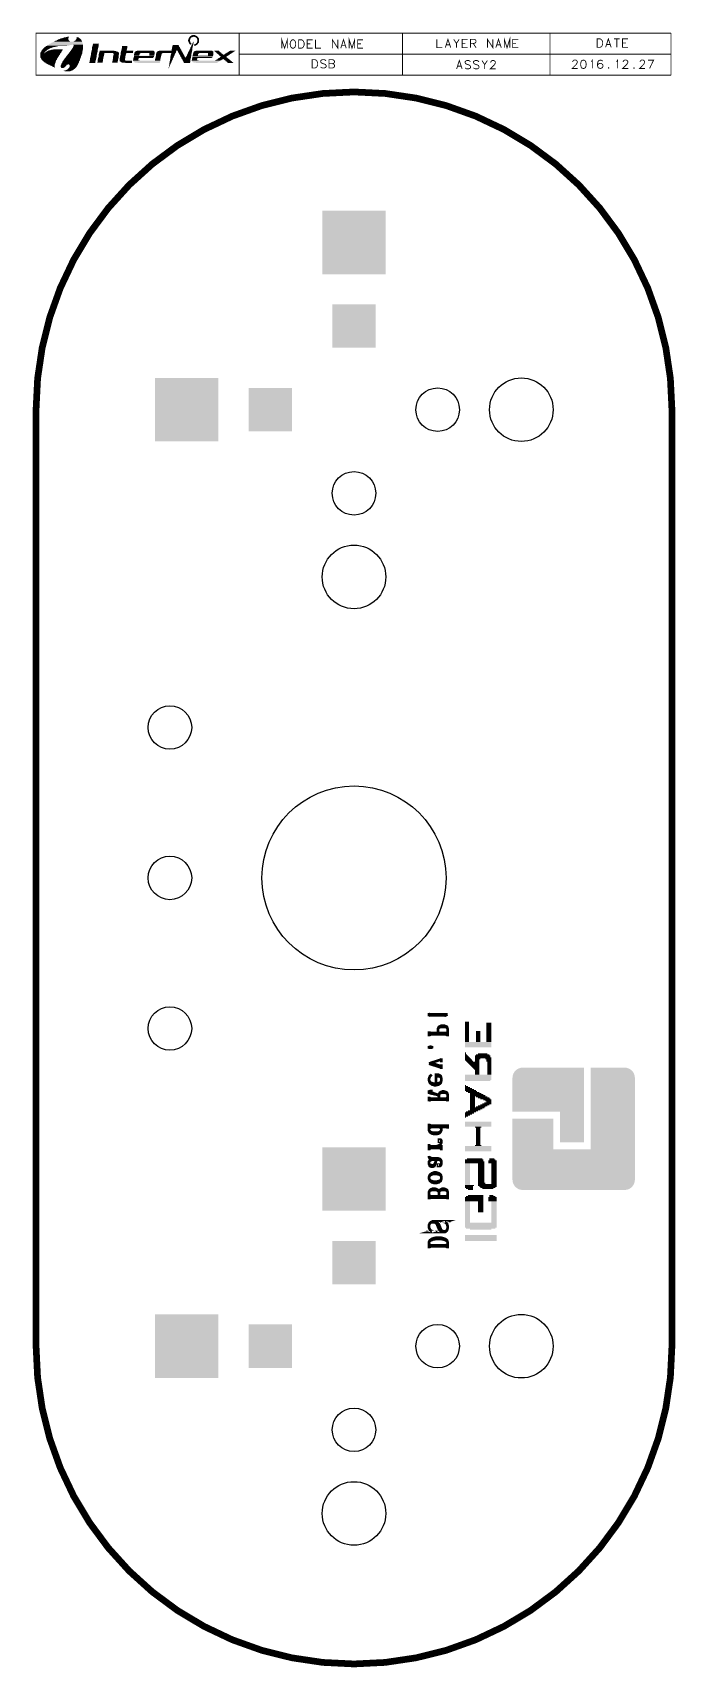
# Model space of a CAD drawing. Extents: x -0.1 to 19.1, y -0.1 to 48.8.
import ezdxf

# ---------------------------------------------------------------- set-up
doc = ezdxf.new("R2010")
doc.units = 0
doc.layers.get('0').update_dxf_attribs({"linetype": 'CONTINUOUS'})
doc.layers.add('08_ASSY2_GBR', color=7, linetype='CONTINUOUS')

# ---------------------------------------------------------------- blocks, each defined once
blk = doc.blocks.new('SQUARE_12')
blk.add_solid([(0.95, 0.95), (0.95, -0.95), (-0.95, 0.95), (-0.95, -0.95)])
blk = doc.blocks.new('ROUND_13')
blk.add_circle((0, 0), 0.65)
blk = doc.blocks.new('SQUARE_14')
blk.add_solid([(0.65, 0.65), (0.65, -0.65), (-0.65, 0.65), (-0.65, -0.65)])
blk = doc.blocks.new('ROUND_15')
blk.add_circle((0, 0), 2.75)
blk = doc.blocks.new('ROUND_16')
blk.add_circle((0, 0), 0.95)

msp = doc.modelspace()

# ---------------------------------------------------------------- linework, layer by layer
at = {"layer": '08_ASSY2_GBR'}
for points, const_width in [([(6.071, 48.759), (0, 48.759), (0, 47.5), (6.071, 47.5)], 0.02518), ([(6.071, 48.759), (18.974, 48.759)], 0.02518), ([(6.071, 48.759), (6.071, 47.5)], 0.02518), ([(7.343, 48.308), (7.343, 48.56), (7.425, 48.308), (7.507, 48.56), (7.507, 48.308)], 0.02518), ([(7.656, 48.56), (7.636, 48.545), (7.615, 48.522), (7.605, 48.499), (7.595, 48.464), (7.595, 48.403), (7.605, 48.369), (7.615, 48.342), (7.636, 48.32), (7.656, 48.308), (7.697, 48.308), (7.716, 48.32), (7.738, 48.342), (7.747, 48.369), (7.759, 48.403), (7.759, 48.464), (7.747, 48.499), (7.738, 48.522), (7.716, 48.545), (7.697, 48.56), (7.656, 48.56)], 0.02518), ([(7.847, 48.56), (7.929, 48.56), (7.963, 48.545), (7.986, 48.522), (7.997, 48.499), (8.011, 48.464), (8.011, 48.403), (7.997, 48.369), (7.986, 48.342), (7.963, 48.32), (7.929, 48.308), (7.847, 48.308), (7.847, 48.56)], 0.02518), ([(8.262, 48.56), (8.099, 48.56), (8.099, 48.308), (8.262, 48.308)], 0.02518), ([(8.099, 48.438), (8.199, 48.438)], 0.02518), ([(8.35, 48.56), (8.35, 48.308), (8.514, 48.308)], 0.02518), ([(8.854, 48.308), (8.854, 48.56), (9.018, 48.308), (9.018, 48.56)], 0.02518), ([(9.106, 48.308), (9.186, 48.56), (9.269, 48.308)], 0.02518), ([(9.135, 48.392), (9.238, 48.392)], 0.02518), ([(9.357, 48.308), (9.357, 48.56), (9.439, 48.308), (9.521, 48.56), (9.521, 48.308)], 0.02518), ([(9.773, 48.56), (9.609, 48.56), (9.609, 48.308), (9.773, 48.308)], 0.02518), ([(9.609, 48.438), (9.709, 48.438)], 0.02518), ([(10.949, 48.759), (10.949, 47.5)], 0.02518), ([(11.976, 48.574), (11.976, 48.323), (12.14, 48.323)], 0.02518), ([(12.228, 48.323), (12.308, 48.574), (12.392, 48.323)], 0.02518), ([(12.257, 48.407), (12.361, 48.407)], 0.02518), ([(12.48, 48.574), (12.562, 48.452), (12.562, 48.323)], 0.02518), ([(12.643, 48.574), (12.562, 48.452)], 0.02518), ([(12.895, 48.574), (12.732, 48.574), (12.732, 48.323), (12.895, 48.323)], 0.02518), ([(12.732, 48.452), (12.831, 48.452)], 0.02518), ([(12.983, 48.323), (12.983, 48.574), (13.088, 48.574), (13.122, 48.559), (13.134, 48.548), (13.147, 48.525), (13.147, 48.502), (13.134, 48.479), (13.122, 48.464), (13.088, 48.452), (12.983, 48.452)], 0.02518), ([(13.063, 48.452), (13.147, 48.323)], 0.02518), ([(13.487, 48.323), (13.487, 48.574), (13.65, 48.323), (13.65, 48.574)], 0.02518), ([(13.739, 48.323), (13.819, 48.574), (13.902, 48.323)], 0.02518), ([(13.768, 48.407), (13.871, 48.407)], 0.02518), ([(13.99, 48.323), (13.99, 48.574), (14.072, 48.323), (14.154, 48.574), (14.154, 48.323)], 0.02518), ([(14.406, 48.574), (14.242, 48.574), (14.242, 48.323), (14.406, 48.323)], 0.02518), ([(14.242, 48.452), (14.342, 48.452)], 0.02518), ([(15.355, 48.759), (15.355, 47.5)], 0.02518), ([(16.768, 48.587), (16.85, 48.587), (16.884, 48.571), (16.907, 48.548), (16.918, 48.526), (16.931, 48.491), (16.931, 48.43), (16.918, 48.396), (16.907, 48.369), (16.884, 48.346), (16.85, 48.335), (16.768, 48.335), (16.768, 48.587)], 0.02518), ([(17.02, 48.335), (17.1, 48.587), (17.183, 48.335)], 0.02518), ([(17.049, 48.419), (17.152, 48.419)], 0.02518), ([(17.271, 48.587), (17.435, 48.587)], 0.02518), ([(17.353, 48.587), (17.353, 48.335)], 0.02518), ([(17.687, 48.587), (17.523, 48.587), (17.523, 48.335), (17.687, 48.335)], 0.02518), ([(17.523, 48.465), (17.623, 48.465)], 0.02518), ([(18.974, 48.759), (18.974, 47.5)], 0.02518), ([(6.071, 48.129), (18.974, 48.129)], 0.02518), ([(8.25, 47.967), (8.332, 47.967), (8.367, 47.952), (8.389, 47.929), (8.401, 47.906), (8.414, 47.871), (8.414, 47.81), (8.401, 47.776), (8.389, 47.749), (8.367, 47.727), (8.332, 47.715), (8.25, 47.715), (8.25, 47.967)], 0.02518), ([(8.666, 47.929), (8.641, 47.952), (8.607, 47.967), (8.559, 47.967), (8.525, 47.952), (8.502, 47.929), (8.502, 47.906), (8.514, 47.883), (8.525, 47.871), (8.548, 47.856), (8.618, 47.833), (8.641, 47.822), (8.653, 47.81), (8.666, 47.788), (8.666, 47.749), (8.641, 47.727), (8.607, 47.715), (8.559, 47.715), (8.525, 47.727), (8.502, 47.749)], 0.02518), ([(8.754, 47.845), (8.859, 47.845), (8.893, 47.833), (8.904, 47.822), (8.918, 47.799), (8.918, 47.761), (8.904, 47.738), (8.893, 47.727), (8.859, 47.715), (8.754, 47.715), (8.754, 47.967), (8.859, 47.967), (8.893, 47.952), (8.904, 47.94), (8.918, 47.917), (8.918, 47.894), (8.904, 47.871), (8.893, 47.856), (8.859, 47.845)], 0.02518), ([(12.567, 47.689), (12.647, 47.941), (12.73, 47.689)], 0.02518), ([(12.982, 47.902), (12.957, 47.925), (12.923, 47.941), (12.876, 47.941), (12.841, 47.925), (12.818, 47.902), (12.818, 47.88), (12.83, 47.857), (12.841, 47.845), (12.864, 47.83), (12.935, 47.807), (12.957, 47.796), (12.969, 47.784), (12.982, 47.761), (12.982, 47.723), (12.957, 47.7), (12.923, 47.689), (12.876, 47.689), (12.841, 47.7), (12.818, 47.723)], 0.02518), ([(13.234, 47.902), (13.209, 47.925), (13.175, 47.941), (13.127, 47.941), (13.093, 47.925), (13.07, 47.902), (13.07, 47.88), (13.082, 47.857), (13.093, 47.845), (13.116, 47.83), (13.186, 47.807), (13.209, 47.796), (13.221, 47.784), (13.234, 47.761), (13.234, 47.723), (13.209, 47.7), (13.175, 47.689), (13.127, 47.689), (13.093, 47.7), (13.07, 47.723)], 0.02518), ([(13.322, 47.941), (13.404, 47.819), (13.404, 47.689)], 0.02518), ([(13.486, 47.941), (13.404, 47.819)], 0.02518), ([(13.585, 47.88), (13.585, 47.891), (13.597, 47.914), (13.608, 47.925), (13.631, 47.941), (13.678, 47.941), (13.701, 47.925), (13.713, 47.914), (13.724, 47.891), (13.724, 47.868), (13.713, 47.845), (13.69, 47.807), (13.574, 47.689), (13.737, 47.689)], 0.02518), ([(16.033, 47.893), (16.033, 47.905), (16.045, 47.928), (16.056, 47.939), (16.079, 47.954), (16.126, 47.954), (16.149, 47.939), (16.161, 47.928), (16.172, 47.905), (16.172, 47.882), (16.161, 47.859), (16.138, 47.821), (16.022, 47.703), (16.185, 47.703)], 0.02518), ([(16.344, 47.951), (16.308, 47.939), (16.285, 47.905), (16.273, 47.844), (16.273, 47.81), (16.285, 47.748), (16.308, 47.714), (16.344, 47.703), (16.367, 47.703), (16.401, 47.714), (16.424, 47.748), (16.437, 47.81), (16.437, 47.844), (16.424, 47.905), (16.401, 47.939), (16.367, 47.951), (16.344, 47.951)], 0.02518), ([(16.589, 47.905), (16.602, 47.916), (16.622, 47.951), (16.622, 47.703)], 0.02518), ([(16.928, 47.916), (16.914, 47.939), (16.877, 47.951), (16.852, 47.951), (16.815, 47.939), (16.788, 47.905), (16.777, 47.844), (16.777, 47.787), (16.788, 47.737), (16.815, 47.714), (16.852, 47.703), (16.864, 47.703), (16.901, 47.714), (16.928, 47.737), (16.941, 47.771), (16.941, 47.787), (16.928, 47.821), (16.901, 47.844), (16.864, 47.855), (16.852, 47.855), (16.815, 47.844), (16.788, 47.821), (16.777, 47.787)], 0.02518), ([(17.344, 47.905), (17.357, 47.916), (17.377, 47.951), (17.377, 47.703)], 0.02518), ([(17.544, 47.893), (17.544, 47.905), (17.555, 47.928), (17.567, 47.939), (17.59, 47.954), (17.637, 47.954), (17.66, 47.939), (17.671, 47.928), (17.683, 47.905), (17.683, 47.882), (17.671, 47.859), (17.648, 47.821), (17.532, 47.703), (17.696, 47.703)], 0.02518), ([(18.047, 47.893), (18.047, 47.905), (18.059, 47.928), (18.07, 47.939), (18.093, 47.954), (18.141, 47.954), (18.163, 47.939), (18.175, 47.928), (18.186, 47.905), (18.186, 47.882), (18.175, 47.859), (18.152, 47.821), (18.036, 47.703), (18.199, 47.703)], 0.02518), ([(18.288, 47.951), (18.451, 47.951), (18.333, 47.703)], 0.02518), ([(18.974, 47.5), (6.071, 47.5)], 0.02518), ([(12.596, 47.773), (12.699, 47.773)], 0.02518), ([(17.109, 47.726), (17.102, 47.714), (17.109, 47.703), (17.116, 47.714), (17.109, 47.726)], 0.02518), ([(17.864, 47.726), (17.858, 47.714), (17.864, 47.703), (17.871, 47.714), (17.864, 47.726)], 0.02518), ([(0, 37.5), (0.046, 38.431), (0.183, 39.353), (0.409, 40.258), (0.723, 41.135), (1.122, 41.978), (1.601, 42.778), (2.156, 43.527), (2.782, 44.218), (3.473, 44.844), (4.222, 45.399), (5.022, 45.878), (5.865, 46.277), (6.742, 46.591), (7.647, 46.817), (8.569, 46.954), (9.5, 47), (10.431, 46.954), (11.353, 46.817), (12.258, 46.591), (13.135, 46.277), (13.978, 45.878), (14.778, 45.399), (15.527, 44.844), (16.218, 44.218), (16.844, 43.527), (17.399, 42.778), (17.878, 41.978), (18.277, 41.135), (18.591, 40.258), (18.817, 39.353), (18.954, 38.431), (19, 37.5)], 0.2), ([(0, 37.5), (0, 9.5)], 0.2), ([(19, 37.5), (19, 9.5)], 0.2), ([(11.741, 19.36), (11.741, 19.461)], 0.08128), ([(11.769, 19.42), (11.741, 19.439)], 0.08128), ([(11.797, 19.42), (11.741, 19.43)], 0.08128), ([(12.296, 19.42), (11.741, 19.42)], 0.08128), ([(12.249, 19.398), (11.741, 19.398)], 0.08128), ([(11.769, 19.398), (11.741, 19.379)], 0.08128), ([(11.797, 19.398), (11.741, 19.388)], 0.08128), ([(12.249, 19.411), (11.769, 19.411)], 0.08128), ([(12.296, 18.768), (12.296, 18.989), (12.277, 19.047), (12.249, 19.062), (12.194, 19.085), (12.111, 19.085), (12.065, 19.062), (12.037, 19.047), (12.009, 18.989), (12.009, 18.86)], 0.08128), ([(12.296, 18.989), (12.277, 19.028), (12.222, 19.047), (12.092, 19.047), (12.037, 19.028), (12.009, 18.989)], 0.08128), ([(12.249, 19.047), (12.194, 19.062), (12.111, 19.062), (12.065, 19.047)], 0.08128), ([(12.296, 19.42), (12.222, 19.388), (12.194, 19.369)], 0.08128), ([(11.741, 18.768), (11.741, 18.917)], 0.08128), ([(11.769, 18.86), (11.741, 18.898)], 0.08128), ([(11.797, 18.86), (11.741, 18.879)], 0.08128), ([(12.296, 18.86), (11.741, 18.86)], 0.08128), ([(12.296, 18.821), (11.741, 18.821)], 0.08128), ([(11.769, 18.821), (11.741, 18.783)], 0.08128), ([(11.797, 18.821), (11.741, 18.802)], 0.08128), ([(12.277, 18.84), (11.769, 18.84)], 0.08128), ([(12.296, 18.879), (12.249, 18.86)], 0.08128), ([(12.296, 18.802), (12.249, 18.821)], 0.08128), ([(12.296, 18.898), (12.277, 18.86)], 0.08128), ([(12.296, 18.783), (12.277, 18.821)], 0.08128), ([(11.825, 18.432), (11.797, 18.423), (11.769, 18.423), (11.741, 18.432), (11.741, 18.442), (11.769, 18.451), (11.797, 18.451), (11.825, 18.442), (11.825, 18.432)], 0.08128), ([(12.092, 18.068), (11.797, 17.97), (11.741, 17.948)], 0.08128), ([(11.797, 18.432), (11.769, 18.432), (11.769, 18.442), (11.797, 18.442), (11.797, 18.432)], 0.08128), ([(12.111, 18.087), (12.092, 18.068)], 0.08128), ([(12.111, 18.027), (12.092, 18.068)], 0.08128), ([(12.111, 17.989), (12.111, 18.109)], 0.08128), ([(12.111, 17.83), (11.741, 17.948)], 0.08128), ([(11.954, 17.352), (11.954, 17.622), (12.009, 17.622), (12.065, 17.596), (12.092, 17.571), (12.111, 17.498), (12.111, 17.45), (12.092, 17.374), (12.037, 17.327), (11.954, 17.305), (11.898, 17.305), (11.825, 17.327), (11.769, 17.374), (11.741, 17.45), (11.741, 17.498), (11.769, 17.571), (11.825, 17.622)], 0.08128), ([(12.111, 17.868), (11.797, 17.97)], 0.08128), ([(12.111, 17.849), (11.797, 17.948)], 0.08128), ([(11.954, 17.571), (12.037, 17.571), (12.092, 17.549), (12.111, 17.498)], 0.08128), ([(11.982, 17.596), (12.009, 17.596), (12.065, 17.571)], 0.08128), ([(12.111, 17.811), (12.065, 17.868)], 0.08128), ([(12.111, 17.91), (12.092, 17.868)], 0.08128), ([(12.111, 17.792), (12.111, 17.929)], 0.08128), ([(12.111, 17.45), (12.092, 17.4), (12.065, 17.374), (11.982, 17.352), (11.871, 17.352), (11.797, 17.374), (11.769, 17.4), (11.741, 17.45)], 0.08128), ([(12.037, 16.972), (12.009, 17.01), (11.954, 17.026), (11.797, 17.061), (11.741, 17.08), (11.741, 17.115), (11.797, 17.134), (11.852, 17.134)], 0.08128), ([(11.852, 17.061), (11.797, 17.08), (11.769, 17.096), (11.769, 17.115)], 0.08128), ([(12.009, 17.01), (11.982, 17.026), (11.825, 17.08), (11.797, 17.096), (11.797, 17.115), (11.825, 17.134)], 0.08128), ([(12.037, 17.352), (11.982, 17.327), (11.871, 17.327), (11.825, 17.352)], 0.08128), ([(12.296, 16.817), (12.296, 17.026), (12.277, 17.08), (12.249, 17.096), (12.194, 17.115), (12.139, 17.115), (12.092, 17.096), (12.065, 17.08), (12.037, 17.026), (12.037, 16.902)], 0.08128), ([(12.296, 17.026), (12.277, 17.061), (12.222, 17.08), (12.111, 17.08), (12.065, 17.061), (12.037, 17.026)], 0.08128), ([(12.249, 17.08), (12.194, 17.096), (12.139, 17.096), (12.092, 17.08)], 0.08128), ([(11.741, 16.817), (11.741, 16.956)], 0.08128), ([(11.769, 16.902), (11.741, 16.937)], 0.08128), ([(11.797, 16.902), (11.741, 16.921)], 0.08128), ([(12.296, 16.902), (11.741, 16.902)], 0.08128), ([(12.296, 16.868), (11.741, 16.868)], 0.08128), ([(11.769, 16.868), (11.741, 16.833)], 0.08128), ([(11.797, 16.868), (11.741, 16.852)], 0.08128), ([(12.277, 16.887), (11.769, 16.887)], 0.08128), ([(12.296, 16.921), (12.249, 16.902)], 0.08128), ([(12.296, 16.852), (12.249, 16.868)], 0.08128), ([(12.296, 16.937), (12.277, 16.902)], 0.08128), ([(12.296, 16.833), (12.277, 16.868)], 0.08128), ([(12.296, 16.057), (11.741, 16.057), (11.741, 16.158)], 0.08128), ([(11.769, 16.098), (11.741, 16.136)], 0.08128), ([(11.797, 16.098), (11.741, 16.117)], 0.08128), ([(12.296, 16), (12.296, 16.098), (11.741, 16.098)], 0.08128), ([(12.037, 16.057), (12.083, 16.038), (12.111, 16), (12.111, 15.959), (12.083, 15.899), (12.037, 15.861), (11.954, 15.842), (11.898, 15.842), (11.825, 15.861), (11.769, 15.899), (11.741, 15.959), (11.741, 16), (11.769, 16.038), (11.825, 16.057)], 0.08128), ([(12.111, 15.959), (12.083, 15.921), (12.065, 15.899), (11.982, 15.88), (11.871, 15.88), (11.797, 15.899), (11.769, 15.921), (11.741, 15.959)], 0.08128), ([(12.277, 16.079), (11.769, 16.079)], 0.08128), ([(12.037, 15.88), (11.982, 15.861), (11.871, 15.861), (11.825, 15.88)], 0.08128), ([(12.065, 15.645), (12.092, 15.645), (12.092, 15.62), (12.037, 15.62), (12.037, 15.671), (12.092, 15.671), (12.111, 15.645), (12.111, 15.595), (12.092, 15.547), (12.037, 15.5), (11.954, 15.474)], 0.08128), ([(12.296, 16.038), (12.249, 16.057)], 0.08128), ([(12.296, 16.019), (12.277, 16.057)], 0.08128), ([(11.741, 15.354), (11.741, 15.547)], 0.08128), ([(11.769, 15.474), (11.741, 15.522)], 0.08128), ([(11.797, 15.474), (11.741, 15.5)], 0.08128), ([(12.111, 15.354), (12.111, 15.474), (11.741, 15.474)], 0.08128), ([(12.111, 15.424), (11.741, 15.424)], 0.08128), ([(11.769, 15.424), (11.741, 15.376)], 0.08128), ([(11.797, 15.424), (11.741, 15.401)], 0.08128), ([(12.111, 15.034), (12.092, 15.056), (12.037, 15.075), (11.825, 15.075), (11.769, 15.098), (11.741, 15.161), (11.741, 15.183)], 0.08128), ([(12.037, 14.907), (12.065, 14.907), (12.065, 14.926), (12.009, 14.926), (12.009, 14.885), (12.065, 14.885), (12.092, 14.907), (12.111, 14.949), (12.111, 15.034), (12.092, 15.075), (12.065, 15.098), (12.009, 15.117), (11.825, 15.117), (11.769, 15.139), (11.741, 15.161)], 0.08128), ([(12.092, 15.449), (11.769, 15.449)], 0.08128), ([(12.065, 15.075), (12.009, 15.098), (11.825, 15.098), (11.769, 15.117)], 0.08128), ([(12.111, 15.401), (12.065, 15.424)], 0.08128), ([(12.111, 15.376), (12.092, 15.424)], 0.08128), ([(11.982, 15.075), (11.954, 15.056), (11.926, 14.949), (11.898, 14.885), (11.852, 14.866), (11.825, 14.866), (11.769, 14.885), (11.741, 14.949), (11.741, 15.012), (11.769, 15.056), (11.825, 15.075)], 0.08128), ([(11.954, 15.056), (11.926, 14.971), (11.898, 14.926), (11.852, 14.907), (11.825, 14.907), (11.769, 14.926), (11.741, 14.949)], 0.08128), ([(12.111, 14.512), (12.092, 14.445), (12.037, 14.401), (11.954, 14.378), (11.898, 14.378), (11.825, 14.401), (11.769, 14.445), (11.741, 14.512), (11.741, 14.559), (11.769, 14.626), (11.825, 14.67), (11.898, 14.695), (11.954, 14.695), (12.037, 14.67), (12.092, 14.626), (12.111, 14.559), (12.111, 14.512)], 0.08128), ([(11.741, 14.559), (11.769, 14.604), (11.797, 14.626), (11.871, 14.648), (11.982, 14.648), (12.065, 14.626), (12.092, 14.604), (12.111, 14.559)], 0.08128), ([(11.898, 14.907), (11.852, 14.885), (11.825, 14.885), (11.769, 14.907)], 0.08128), ([(11.825, 14.648), (11.871, 14.67), (11.982, 14.67), (12.037, 14.648)], 0.08128), ([(12.111, 14.512), (12.092, 14.467), (12.065, 14.445), (11.982, 14.423), (11.871, 14.423), (11.797, 14.445), (11.769, 14.467), (11.741, 14.512)], 0.08128), ([(12.037, 13.983), (12.037, 14.113), (12.009, 14.17), (11.982, 14.186), (11.926, 14.208), (11.852, 14.208), (11.797, 14.186), (11.769, 14.17), (11.741, 14.113), (11.741, 13.891)], 0.08128), ([(12.037, 14.113), (12.009, 14.151), (11.954, 14.17), (11.825, 14.17), (11.769, 14.151), (11.741, 14.113)], 0.08128), ([(11.982, 14.17), (11.926, 14.186), (11.852, 14.186), (11.797, 14.17)], 0.08128), ([(12.037, 14.423), (11.982, 14.401), (11.871, 14.401), (11.825, 14.423)], 0.08128), ([(12.296, 13.891), (12.296, 14.113), (12.277, 14.17), (12.249, 14.186), (12.194, 14.208), (12.139, 14.208), (12.092, 14.186), (12.065, 14.17), (12.037, 14.113)], 0.08128), ([(12.296, 14.113), (12.277, 14.151), (12.222, 14.17), (12.111, 14.17), (12.065, 14.151), (12.037, 14.113)], 0.08128), ([(12.249, 14.17), (12.194, 14.186), (12.139, 14.186), (12.092, 14.17)], 0.08128), ([(11.769, 13.983), (11.741, 14.021)], 0.08128), ([(11.797, 13.983), (11.741, 14.002)], 0.08128), ([(12.296, 13.983), (11.741, 13.983)], 0.08128), ([(12.296, 13.945), (11.741, 13.945)], 0.08128), ([(11.769, 13.945), (11.741, 13.907)], 0.08128), ([(11.797, 13.945), (11.741, 13.926)], 0.08128), ([(12.277, 13.964), (11.769, 13.964)], 0.08128), ([(12.296, 14.002), (12.249, 13.983)], 0.08128), ([(12.296, 13.926), (12.249, 13.945)], 0.08128), ([(12.296, 14.021), (12.277, 13.983)], 0.08128), ([(12.296, 13.907), (12.277, 13.945)], 0.08128), ([(12.277, 12.96), (12.222, 12.938), (12.166, 12.938), (12.111, 12.96), (12.092, 13.004), (12.037, 13.14), (11.982, 13.207), (11.926, 13.232), (11.852, 13.232), (11.797, 13.207), (11.769, 13.185), (11.741, 13.118), (11.741, 13.049), (11.769, 12.982), (11.825, 12.938), (11.898, 12.915), (11.741, 12.915), (11.825, 12.938)], 0.08128), ([(12.222, 13.207), (12.296, 13.232), (12.139, 13.232), (12.222, 13.207), (12.277, 13.163), (12.296, 13.093), (12.296, 13.026), (12.277, 12.96), (12.222, 12.915), (12.139, 12.915), (12.092, 12.938), (12.037, 13.004), (11.982, 13.14), (11.954, 13.185), (11.898, 13.207), (11.825, 13.207), (11.769, 13.185)], 0.08128), ([(12.139, 12.938), (12.092, 12.96), (12.065, 13.004), (12.009, 13.14), (11.982, 13.185), (11.926, 13.207)], 0.08128), ([(12.296, 12.428), (12.296, 12.612), (12.277, 12.669), (12.222, 12.707), (12.166, 12.726), (12.092, 12.745), (11.954, 12.745), (11.871, 12.726), (11.825, 12.707), (11.769, 12.669), (11.741, 12.612), (11.741, 12.428)], 0.08128), ([(12.296, 12.612), (12.277, 12.65), (12.194, 12.688), (12.092, 12.707), (11.954, 12.707), (11.852, 12.688), (11.769, 12.65), (11.741, 12.612)], 0.08128), ([(12.222, 12.688), (12.166, 12.707), (12.092, 12.726), (11.954, 12.726), (11.871, 12.707), (11.825, 12.688)], 0.08128), ([(11.769, 12.52), (11.741, 12.558)], 0.08128), ([(11.797, 12.52), (11.741, 12.539)], 0.08128), ([(12.296, 12.52), (11.741, 12.52)], 0.08128), ([(12.296, 12.482), (11.741, 12.482)], 0.08128), ([(11.769, 12.482), (11.741, 12.444)], 0.08128), ([(11.797, 12.482), (11.741, 12.463)], 0.08128), ([(12.277, 12.501), (11.769, 12.501)], 0.08128), ([(12.296, 12.539), (12.249, 12.52)], 0.08128), ([(12.296, 12.463), (12.249, 12.482)], 0.08128), ([(12.296, 12.558), (12.277, 12.52)], 0.08128), ([(12.296, 12.444), (12.277, 12.482)], 0.08128), ([(19, 9.5), (18.954, 8.569), (18.817, 7.647), (18.591, 6.742), (18.277, 5.865), (17.878, 5.022), (17.399, 4.222), (16.844, 3.473), (16.218, 2.782), (15.527, 2.156), (14.778, 1.601), (13.978, 1.122), (13.135, 0.723), (12.258, 0.409), (11.353, 0.183), (10.431, 0.046), (9.5, 0), (8.569, 0.046), (7.647, 0.183), (6.742, 0.409), (5.865, 0.723), (5.022, 1.122), (4.222, 1.601), (3.473, 2.156), (2.782, 2.782), (2.156, 3.473), (1.601, 4.222), (1.122, 5.022), (0.723, 5.865), (0.409, 6.742), (0.183, 7.647), (0.046, 8.569), (0, 9.5)], 0.2)]:
    msp.add_lwpolyline(points, dxfattribs=dict(at, const_width=const_width))
for points in [[(0.323, 48.377148), (0.323018, 48.384852), (0.92698, 48.377148), (0.927, 48.384852)], [(0.323018, 48.384852), (0.32302, 48.384946), (0.927, 48.384852), (0.927094, 48.384946)], [(0.32302, 48.384946), (0.323054, 48.38498), (0.927094, 48.384946), (0.927128, 48.38498)], [(0.323054, 48.38498), (0.323074, 48.385), (0.927128, 48.38498), (0.987926, 48.385)], [(0.323074, 48.385), (0.337872, 48.38502), (0.987926, 48.385), (0.987946, 48.38502)], [(0.337872, 48.38502), (0.337906, 48.385054), (0.987946, 48.38502), (0.98798, 48.385054)], [(0.337906, 48.385054), (0.338, 48.385148), (0.98798, 48.385054), (0.98798, 48.385148)], [(0.338, 48.385148), (0.338016, 48.391852), (0.98798, 48.385148), (0.988, 48.391852)], [(0.338016, 48.392054), (0.33802, 48.392946), (1.01898, 48.392054), (1.018982, 48.392946)], [(0.338016, 48.392), (0.338016, 48.392054), (1.018926, 48.392), (1.01898, 48.392054)], [(0.338016, 48.39198), (0.338016, 48.392), (0.988128, 48.39198), (1.018926, 48.392)], [(0.338016, 48.391852), (0.338016, 48.39198), (0.988, 48.391852), (0.988128, 48.39198)], [(0.33802, 48.392946), (0.338074, 48.393), (1.018982, 48.392946), (1.018982, 48.393)], [(0.338074, 48.393), (0.345872, 48.39302), (1.018982, 48.393), (1.018982, 48.39302)], [(0.345872, 48.39302), (0.346, 48.393148), (1.018982, 48.39302), (1.018982, 48.393148)], [(0.346, 48.393148), (0.346018, 48.399852), (1.018982, 48.393148), (1.019, 48.399852)], [(0.346018, 48.399852), (0.34602, 48.399946), (1.019, 48.399852), (1.019094, 48.399946)], [(0.34602, 48.399946), (0.346054, 48.39998), (1.019094, 48.399946), (1.019128, 48.39998)], [(0.346054, 48.39998), (0.346074, 48.4), (1.019128, 48.39998), (1.041926, 48.4)], [(0.346074, 48.4), (0.360872, 48.40002), (1.041926, 48.4), (1.041946, 48.40002)], [(0.360872, 48.40002), (0.360906, 48.400054), (1.041946, 48.40002), (1.04198, 48.400054)], [(0.360906, 48.400054), (0.361, 48.400148), (1.04198, 48.400054), (1.04198, 48.400148)], [(0.361, 48.400148), (0.361018, 48.407852), (1.04198, 48.400148), (1.042, 48.407852)], [(0.361018, 48.407852), (0.36102, 48.407946), (1.042, 48.407852), (1.042094, 48.407946)], [(0.36102, 48.407946), (0.361054, 48.40798), (1.042094, 48.407946), (1.042128, 48.40798)], [(0.361054, 48.40798), (0.361074, 48.408), (1.042128, 48.40798), (1.064926, 48.408)], [(0.361074, 48.408), (0.368872, 48.40802), (1.064926, 48.408), (1.064946, 48.40802)], [(0.368872, 48.40802), (0.368906, 48.408054), (1.064946, 48.40802), (1.06498, 48.408054)], [(0.368906, 48.408054), (0.369, 48.408148), (1.06498, 48.408054), (1.06498, 48.408148)], [(0.369, 48.408148), (0.369018, 48.415852), (1.06498, 48.408148), (1.065, 48.415852)], [(0.369018, 48.415852), (0.36902, 48.415946), (1.065, 48.415852), (1.065094, 48.415946)], [(0.36902, 48.415946), (0.369054, 48.41598), (1.065094, 48.415946), (1.065128, 48.41598)], [(0.369054, 48.41598), (0.369074, 48.416), (1.065128, 48.41598), (1.109852, 48.416)], [(0.369074, 48.416), (0.383872, 48.41602), (1.400998, 48.416), (1.400998, 48.41602)], [(0.383872, 48.41602), (0.384, 48.416148), (1.400998, 48.41602), (1.400998, 48.416148)], [(0.384, 48.416148), (0.38402, 48.422946), (1.400998, 48.416148), (1.400998, 48.422946)], [(0.38402, 48.422946), (0.384074, 48.423), (1.400998, 48.422946), (1.400998, 48.423)], [(0.384074, 48.423), (0.398872, 48.42302), (1.400998, 48.423), (1.400998, 48.42302)], [(0.398872, 48.42302), (0.399, 48.423148), (1.400998, 48.42302), (1.400998, 48.423148)], [(0.399, 48.423148), (0.399018, 48.430926), (1.400998, 48.423148), (1.401, 48.430926)], [(0.399018, 48.430926), (0.39902, 48.430946), (1.401, 48.430926), (1.40098, 48.430946)], [(0.39902, 48.430946), (0.399054, 48.43098), (1.40098, 48.430946), (1.400946, 48.43098)], [(0.399054, 48.43098), (0.399074, 48.431), (1.400946, 48.43098), (1.393148, 48.431)], [(0.399074, 48.431), (0.406872, 48.43102), (1.393148, 48.431), (1.393128, 48.43102)], [(0.406872, 48.43102), (0.40698, 48.431128), (1.393128, 48.43102), (1.39302, 48.431128)], [(0.40698, 48.431128), (0.407, 48.431148), (1.39302, 48.431128), (1.39302, 48.431148)], [(0.407, 48.431148), (0.40702, 48.438946), (1.39302, 48.431148), (1.393016, 48.438946)], [(0.40702, 48.438946), (0.407074, 48.439), (1.393016, 48.438946), (1.393016, 48.439)], [(0.407074, 48.439), (0.421872, 48.43902), (1.393016, 48.439), (1.393016, 48.43902)], [(0.421872, 48.43902), (0.422, 48.439148), (1.393016, 48.43902), (1.393016, 48.439148)], [(0.422, 48.439148), (0.42202, 48.445946), (1.393016, 48.439148), (1.393012, 48.445946)], [(0.42202, 48.445946), (0.422074, 48.446), (1.393012, 48.445946), (1.393012, 48.446)], [(0.422074, 48.446), (0.436872, 48.44602), (1.393012, 48.446), (1.393012, 48.44602)], [(0.436872, 48.44602), (0.437, 48.446148), (1.393012, 48.44602), (1.39301, 48.446148)], [(0.437, 48.446148), (0.43702, 48.453946), (1.39301, 48.446148), (1.393006, 48.453946)], [(0.43702, 48.453946), (0.437074, 48.454), (1.393006, 48.453946), (1.393006, 48.454)], [(0.437074, 48.454), (0.452872, 48.45402), (1.393006, 48.454), (1.393006, 48.45402)], [(0.452872, 48.45402), (0.453, 48.454148), (1.393006, 48.45402), (1.393006, 48.454148)], [(0.453, 48.454148), (0.453018, 48.460926), (1.393006, 48.454148), (1.393, 48.460926)], [(0.453018, 48.460926), (0.45302, 48.460946), (1.393, 48.460926), (1.39298, 48.460946)], [(0.45302, 48.460946), (0.453054, 48.46098), (1.39298, 48.460946), (1.392946, 48.46098)], [(0.453054, 48.46098), (0.453074, 48.461), (1.392946, 48.46098), (1.386148, 48.461)], [(0.453074, 48.461), (0.459872, 48.46102), (1.386148, 48.461), (1.386128, 48.46102)], [(0.459872, 48.46102), (0.45998, 48.461128), (1.386128, 48.46102), (1.38602, 48.461128)], [(0.45998, 48.461128), (0.46, 48.461148), (1.38602, 48.461128), (1.38602, 48.461148)], [(0.46, 48.461148), (0.46002, 48.468946), (1.38602, 48.461148), (1.386016, 48.468946)], [(0.46002, 48.468946), (0.460074, 48.469), (1.386016, 48.468946), (1.386016, 48.469)], [(0.460074, 48.469), (0.475872, 48.46902), (1.386016, 48.469), (1.386016, 48.46902)], [(0.475872, 48.46902), (0.476, 48.469148), (1.386016, 48.46902), (1.386016, 48.469148)], [(0.476, 48.469148), (0.47602, 48.476946), (1.386016, 48.469148), (1.38601, 48.476946)], [(0.47602, 48.476946), (0.476074, 48.477), (1.38601, 48.476946), (1.38601, 48.477)], [(0.476074, 48.477), (0.490872, 48.47702), (1.38601, 48.477), (1.38601, 48.47702)], [(0.490872, 48.47702), (0.491, 48.477148), (1.38601, 48.47702), (1.38601, 48.477148)], [(0.491, 48.477148), (0.49102, 48.483946), (1.38601, 48.477148), (1.386006, 48.483946)], [(0.49102, 48.483946), (0.491074, 48.484), (1.386006, 48.483946), (1.386006, 48.484)], [(0.491074, 48.484), (0.505872, 48.48402), (1.386006, 48.484), (1.386006, 48.48402)], [(0.505872, 48.48402), (0.506, 48.484148), (1.386006, 48.48402), (1.386006, 48.484148)], [(0.506, 48.484148), (0.506018, 48.491926), (1.386006, 48.484148), (1.386, 48.491926)], [(0.506018, 48.491926), (0.50602, 48.491946), (1.386, 48.491926), (1.38598, 48.491946)], [(0.50602, 48.491946), (0.506054, 48.49198), (1.38598, 48.491946), (1.385946, 48.49198)], [(0.506054, 48.49198), (0.506074, 48.492), (1.385946, 48.49198), (1.378148, 48.492)], [(0.506074, 48.492), (0.521872, 48.49202), (1.378148, 48.492), (1.378128, 48.49202)], [(0.521872, 48.49202), (0.52198, 48.492128), (1.378128, 48.49202), (1.37802, 48.492128)], [(0.52198, 48.492128), (0.522, 48.492148), (1.37802, 48.492128), (1.37802, 48.492148)], [(0.522, 48.492148), (0.52202, 48.499946), (1.37802, 48.492148), (1.37801, 48.499946)], [(0.52202, 48.499946), (0.522074, 48.5), (1.37801, 48.499946), (1.37801, 48.5)], [(0.522074, 48.5), (0.536872, 48.50002), (1.042148, 48.5), (1.042128, 48.50002)], [(0.536872, 48.50002), (0.53698, 48.500128), (1.042128, 48.50002), (1.04202, 48.500128)], [(0.53698, 48.500128), (0.537, 48.500148), (1.04202, 48.500128), (1.04202, 48.500148)], [(0.537, 48.500148), (0.537018, 48.506926), (1.04202, 48.500148), (1.042, 48.506926)], [(0.537018, 48.506926), (0.53702, 48.506946), (1.042, 48.506926), (1.04198, 48.506946)], [(0.53702, 48.506946), (0.537054, 48.50698), (1.04198, 48.506946), (1.041946, 48.50698)], [(0.537054, 48.50698), (0.537074, 48.507), (1.041946, 48.50698), (1.019148, 48.507)], [(0.537074, 48.507), (0.544872, 48.50702), (1.019148, 48.507), (1.019128, 48.50702)], [(0.544872, 48.50702), (0.54498, 48.507128), (1.019128, 48.50702), (1.01902, 48.507128)], [(0.54498, 48.507128), (0.545, 48.507148), (1.01902, 48.507128), (1.01902, 48.507148)], [(0.545, 48.507148), (0.545018, 48.514926), (1.01902, 48.507148), (1.019, 48.514926)], [(0.545018, 48.514926), (0.54502, 48.514946), (1.019, 48.514926), (1.01898, 48.514946)], [(0.54502, 48.514946), (0.545054, 48.51498), (1.01898, 48.514946), (1.018946, 48.51498)], [(0.545054, 48.51498), (0.545074, 48.515), (1.018946, 48.51498), (1.003148, 48.515)], [(0.545074, 48.515), (0.559872, 48.51502), (1.003148, 48.515), (1.003128, 48.51502)], [(0.559872, 48.51502), (0.55998, 48.515128), (1.003128, 48.51502), (1.00302, 48.515128)], [(0.55998, 48.515128), (0.56, 48.515148), (1.00302, 48.515128), (1.00302, 48.515148)], [(0.56, 48.515148), (0.560018, 48.522926), (1.00302, 48.515148), (1.003, 48.522926)], [(0.560018, 48.522926), (0.56002, 48.522946), (1.003, 48.522926), (1.00298, 48.522946)], [(0.56002, 48.522946), (0.560054, 48.52298), (1.00298, 48.522946), (1.002946, 48.52298)], [(0.560054, 48.52298), (0.560074, 48.523), (1.002946, 48.52298), (0.996148, 48.523)], [(0.560074, 48.523), (0.574872, 48.52302), (0.996148, 48.523), (0.996128, 48.52302)], [(0.574872, 48.52302), (0.57498, 48.523128), (0.996128, 48.52302), (0.99602, 48.523128)], [(0.57498, 48.523128), (0.575, 48.523148), (0.99602, 48.523128), (0.99602, 48.523148)], [(0.575, 48.523148), (0.575018, 48.529926), (0.99602, 48.523148), (0.996, 48.529926)], [(0.575018, 48.529926), (0.57502, 48.529946), (0.996, 48.529926), (0.99598, 48.529946)], [(0.57502, 48.529946), (0.575054, 48.52998), (0.99598, 48.529946), (0.995946, 48.52998)], [(0.575054, 48.52998), (0.575074, 48.53), (0.995946, 48.52998), (0.988148, 48.53)], [(0.575074, 48.53), (0.597872, 48.53002), (0.988148, 48.53), (0.988128, 48.53002)], [(0.597872, 48.53002), (0.59798, 48.530128), (0.988128, 48.53002), (0.98802, 48.530128)], [(0.59798, 48.530128), (0.598, 48.530148), (0.98802, 48.530128), (0.98802, 48.530148)], [(0.598, 48.530148), (0.598018, 48.537926), (0.98802, 48.530148), (0.988, 48.537926)], [(0.598018, 48.537926), (0.59802, 48.537946), (0.988, 48.537926), (0.98798, 48.537946)], [(0.59802, 48.537946), (0.598054, 48.53798), (0.98798, 48.537946), (0.987946, 48.53798)], [(0.598054, 48.53798), (0.598074, 48.538), (0.987946, 48.53798), (0.980148, 48.538)], [(0.598074, 48.538), (0.612872, 48.53802), (0.980148, 48.538), (0.980128, 48.53802)], [(0.612872, 48.53802), (0.61298, 48.538128), (0.980128, 48.53802), (0.98002, 48.538128)], [(0.61298, 48.538128), (0.613, 48.538148), (0.98002, 48.538128), (0.98002, 48.538148)], [(0.613, 48.538148), (0.613018, 48.545926), (0.98002, 48.538148), (0.98, 48.545926)], [(0.613018, 48.545926), (0.61302, 48.545946), (0.98, 48.545926), (0.97998, 48.545946)], [(0.61302, 48.545946), (0.613054, 48.54598), (0.97998, 48.545946), (0.979946, 48.54598)], [(0.613054, 48.54598), (0.613074, 48.546), (0.979946, 48.54598), (0.973148, 48.546)], [(0.613074, 48.546), (0.628872, 48.54602), (0.973148, 48.546), (0.973128, 48.54602)], [(0.628872, 48.54602), (0.62898, 48.546128), (0.973128, 48.54602), (0.97302, 48.546128)], [(0.62898, 48.546128), (0.629, 48.546148), (0.97302, 48.546128), (0.97302, 48.546148)], [(0.629, 48.546148), (0.62902, 48.552946), (0.97302, 48.546148), (0.973012, 48.552946)], [(0.62902, 48.552946), (0.629074, 48.553), (0.973012, 48.552946), (0.973012, 48.553)], [(0.629074, 48.553), (0.643872, 48.55302), (0.973012, 48.553), (0.973012, 48.55302)], [(0.643872, 48.55302), (0.644, 48.553148), (0.973012, 48.55302), (0.973012, 48.553148)], [(0.644, 48.553148), (0.644018, 48.560926), (0.973012, 48.553148), (0.973, 48.560926)], [(0.644018, 48.560926), (0.64402, 48.560946), (0.973, 48.560926), (0.97298, 48.560946)], [(0.64402, 48.560946), (0.644054, 48.56098), (0.97298, 48.560946), (0.972946, 48.56098)], [(0.644054, 48.56098), (0.644074, 48.561), (0.972946, 48.56098), (0.965148, 48.561)], [(0.644074, 48.561), (0.658872, 48.56102), (0.965148, 48.561), (0.965128, 48.56102)], [(0.658872, 48.56102), (0.65898, 48.561128), (0.965128, 48.56102), (0.96502, 48.561128)], [(0.65898, 48.561128), (0.659, 48.561148), (0.96502, 48.561128), (0.96502, 48.561148)], [(0.659, 48.561148), (0.65902, 48.568946), (0.96502, 48.561148), (0.965018, 48.568946)], [(0.65902, 48.568946), (0.659074, 48.569), (0.965018, 48.568946), (0.965018, 48.569)], [(0.659074, 48.569), (0.681872, 48.56902), (0.965018, 48.569), (0.965018, 48.56902)], [(0.681872, 48.56902), (0.682, 48.569148), (0.965018, 48.56902), (0.965018, 48.569148)], [(0.682, 48.569148), (0.68202, 48.575946), (0.965018, 48.569148), (0.965016, 48.575946)], [(0.68202, 48.575946), (0.682074, 48.576), (0.965016, 48.575946), (0.965016, 48.576)], [(0.682074, 48.576), (0.696872, 48.57602), (0.965016, 48.576), (0.965016, 48.57602)], [(0.696872, 48.57602), (0.697, 48.576148), (0.965016, 48.57602), (0.965016, 48.576148)], [(0.697, 48.576148), (0.69702, 48.583946), (0.965016, 48.576148), (0.965014, 48.583946)], [(0.69702, 48.583946), (0.697074, 48.584), (0.965014, 48.583946), (0.965014, 48.584)], [(0.697074, 48.584), (0.719872, 48.58402), (0.965014, 48.584), (0.965014, 48.58402)], [(0.719872, 48.58402), (0.72, 48.584148), (0.965014, 48.58402), (0.965014, 48.584148)], [(0.72, 48.584148), (0.72002, 48.590946), (0.965014, 48.584148), (0.965012, 48.590946)], [(0.72002, 48.590946), (0.720074, 48.591), (0.965012, 48.590946), (0.965012, 48.591)], [(0.720074, 48.591), (0.735872, 48.59102), (0.965012, 48.591), (0.965012, 48.59102)], [(0.735872, 48.59102), (0.736, 48.591148), (0.965012, 48.59102), (0.965012, 48.591148)], [(0.736, 48.591148), (0.73602, 48.598946), (0.965012, 48.591148), (0.965008, 48.598946)], [(0.73602, 48.598946), (0.736074, 48.599), (0.965008, 48.598946), (0.965008, 48.599)], [(0.736074, 48.599), (0.758872, 48.59902), (0.965008, 48.599), (0.965008, 48.59902)], [(0.758872, 48.59902), (0.759, 48.599148), (0.965008, 48.59902), (0.965008, 48.599148)], [(0.759, 48.599148), (0.75902, 48.606946), (0.965008, 48.599148), (0.965006, 48.606946)], [(0.75902, 48.606946), (0.759074, 48.607), (0.965006, 48.606946), (0.965006, 48.607)], [(0.759074, 48.607), (0.781872, 48.60702), (0.965006, 48.607), (0.965006, 48.60702)], [(0.781872, 48.60702), (0.782, 48.607148), (0.965006, 48.60702), (0.965006, 48.607148)], [(0.782, 48.607148), (0.78202, 48.613946), (0.965006, 48.607148), (0.965004, 48.613946)], [(0.78202, 48.613946), (0.782074, 48.614), (0.965004, 48.613946), (0.965004, 48.614)], [(0.782074, 48.614), (0.811872, 48.61402), (0.965004, 48.614), (0.965004, 48.61402)], [(0.811872, 48.61402), (0.812, 48.614148), (0.965004, 48.61402), (0.965004, 48.614148)], [(0.812, 48.614148), (0.812018, 48.621852), (0.965004, 48.614148), (0.965, 48.621852)], [(0.812018, 48.621852), (0.81202, 48.621946), (0.965, 48.621852), (0.965094, 48.621946)], [(0.81202, 48.621946), (0.812054, 48.62198), (0.965094, 48.621946), (0.965128, 48.62198)], [(0.812054, 48.62198), (0.812074, 48.622), (0.965128, 48.62198), (0.972926, 48.622)], [(0.812074, 48.622), (0.834872, 48.62202), (0.972926, 48.622), (0.972946, 48.62202)], [(0.834872, 48.62202), (0.834906, 48.622054), (0.972946, 48.62202), (0.97298, 48.622054)], [(0.834906, 48.622054), (0.835, 48.622148), (0.97298, 48.622054), (0.97298, 48.622148)], [(0.835, 48.622148), (0.83502, 48.629946), (0.97298, 48.622148), (0.97299, 48.629946)], [(0.83502, 48.629946), (0.835074, 48.63), (0.97299, 48.629946), (0.97299, 48.63)], [(0.835074, 48.63), (0.865872, 48.63002), (0.97299, 48.63), (0.97299, 48.63002)], [(0.865872, 48.63002), (0.866, 48.630148), (0.97299, 48.63002), (0.97299, 48.630148)], [(0.866, 48.630148), (0.866018, 48.636852), (0.97299, 48.630148), (0.973, 48.636852)], [(0.866018, 48.636852), (0.86602, 48.636946), (0.973, 48.636852), (0.973094, 48.636946)], [(0.86602, 48.636946), (0.866054, 48.63698), (0.973094, 48.636946), (0.973128, 48.63698)], [(0.866054, 48.63698), (0.866074, 48.637), (0.973128, 48.63698), (0.980926, 48.637)], [(0.866074, 48.637), (0.895872, 48.63702), (0.980926, 48.637), (0.980946, 48.63702)], [(0.895872, 48.63702), (0.895906, 48.637054), (0.980946, 48.63702), (0.98098, 48.637054)], [(0.895906, 48.637054), (0.896, 48.637148), (0.98098, 48.637054), (0.98098, 48.637148)], [(0.896, 48.637148), (0.89602, 48.644946), (0.98098, 48.637148), (0.980988, 48.644946)], [(0.89602, 48.644946), (0.896074, 48.645), (0.980988, 48.644946), (0.98099, 48.645)], [(0.896074, 48.645), (0.933872, 48.64502), (0.98099, 48.645), (0.98099, 48.64502)], [(0.933872, 48.64502), (0.934, 48.645148), (0.98099, 48.64502), (0.98099, 48.645148)], [(0.934, 48.645148), (0.934018, 48.652928), (0.98099, 48.645148), (0.981, 48.652928)], [(0.934018, 48.652928), (0.93402, 48.652946), (0.981, 48.652928), (0.980982, 48.652946)], [(0.93402, 48.652946), (0.934052, 48.65298), (0.980982, 48.652946), (0.980946, 48.65298)], [(0.934052, 48.65298), (0.934072, 48.653), (0.980946, 48.65298), (0.934072, 48.653)], [(1.042148, 48.5), (1.094872, 48.50002), (1.37801, 48.5), (1.37801, 48.50002)], [(1.094872, 48.50002), (1.095, 48.500148), (1.37801, 48.50002), (1.37801, 48.500148)], [(1.095, 48.500148), (1.095018, 48.506926), (1.37801, 48.500148), (1.378, 48.506926)], [(1.095018, 48.506926), (1.09502, 48.506946), (1.378, 48.506926), (1.37798, 48.506946)], [(1.09502, 48.506946), (1.095054, 48.50698), (1.37798, 48.506946), (1.377946, 48.50698)], [(1.095054, 48.50698), (1.095074, 48.507), (1.377946, 48.50698), (1.370148, 48.507)], [(1.095074, 48.507), (1.125872, 48.50702), (1.370148, 48.507), (1.370128, 48.50702)], [(1.10998, 48.415872), (1.109852, 48.416), (1.400998, 48.415872), (1.400998, 48.416)], [(1.11, 48.408074), (1.10998, 48.415872), (1.400996, 48.408074), (1.400998, 48.415872)], [(1.110054, 48.40802), (1.11, 48.408074), (1.400996, 48.40802), (1.400996, 48.408074)], [(1.117852, 48.408), (1.110054, 48.40802), (1.400996, 48.408), (1.400996, 48.40802)], [(1.11798, 48.407872), (1.117852, 48.408), (1.400996, 48.407872), (1.400996, 48.408)], [(1.118, 48.400074), (1.11798, 48.407872), (1.400996, 48.400074), (1.400996, 48.407872)], [(1.118054, 48.40002), (1.118, 48.400074), (1.400996, 48.40002), (1.400996, 48.400074)], [(1.125852, 48.4), (1.118054, 48.40002), (1.400996, 48.4), (1.400996, 48.40002)], [(1.12598, 48.399872), (1.125852, 48.4), (1.400996, 48.399872), (1.400996, 48.4)], [(1.125872, 48.50702), (1.12598, 48.507128), (1.370128, 48.50702), (1.37002, 48.507128)], [(1.12598, 48.507128), (1.126, 48.507148), (1.37002, 48.507128), (1.37002, 48.507148)], [(1.126, 48.377148), (1.12598, 48.399872), (1.400992, 48.377148), (1.400996, 48.399872)], [(1.126, 48.507148), (1.12602, 48.514946), (1.37002, 48.507148), (1.370014, 48.514946)], [(1.12602, 48.514946), (1.126074, 48.515), (1.370014, 48.514946), (1.370014, 48.515)], [(1.126074, 48.515), (1.140872, 48.51502), (1.370014, 48.515), (1.370014, 48.51502)], [(1.140872, 48.51502), (1.141, 48.515148), (1.370014, 48.51502), (1.370014, 48.515148)], [(1.141, 48.515148), (1.14102, 48.522946), (1.370014, 48.515148), (1.370008, 48.522946)], [(1.14102, 48.522946), (1.141074, 48.523), (1.370008, 48.522946), (1.370008, 48.523)], [(1.141074, 48.523), (1.155872, 48.52302), (1.370008, 48.523), (1.370008, 48.52302)], [(1.155872, 48.52302), (1.156, 48.523148), (1.370008, 48.52302), (1.370006, 48.523148)], [(1.156, 48.523148), (1.156018, 48.529926), (1.370006, 48.523148), (1.37, 48.529926)], [(1.156018, 48.529926), (1.15602, 48.529946), (1.37, 48.529926), (1.36998, 48.529946)], [(1.15602, 48.529946), (1.156054, 48.52998), (1.36998, 48.529946), (1.369946, 48.52998)], [(1.156054, 48.52998), (1.156074, 48.53), (1.369946, 48.52998), (1.363148, 48.53)], [(1.156074, 48.53), (1.163872, 48.53002), (1.363148, 48.53), (1.363128, 48.53002)], [(1.163872, 48.53002), (1.16398, 48.530128), (1.363128, 48.53002), (1.36302, 48.530128)], [(1.16398, 48.530128), (1.164, 48.530148), (1.36302, 48.530128), (1.36302, 48.530148)], [(1.164, 48.530148), (1.164018, 48.537926), (1.36302, 48.530148), (1.363, 48.537926)], [(1.164018, 48.537926), (1.16402, 48.537946), (1.363, 48.537926), (1.36298, 48.537946)], [(1.16402, 48.537946), (1.164054, 48.53798), (1.36298, 48.537946), (1.362946, 48.53798)], [(1.164054, 48.53798), (1.164074, 48.538), (1.362946, 48.53798), (1.355148, 48.538)], [(1.164074, 48.538), (1.171872, 48.53802), (1.355148, 48.538), (1.355128, 48.53802)], [(1.171872, 48.53802), (1.17198, 48.538128), (1.355128, 48.53802), (1.35502, 48.538128)], [(1.17198, 48.538128), (1.172, 48.538148), (1.35502, 48.538128), (1.35502, 48.538148)], [(1.172, 48.538148), (1.17202, 48.545946), (1.35502, 48.538148), (1.35501, 48.545946)], [(1.17202, 48.545946), (1.172074, 48.546), (1.35501, 48.545946), (1.35501, 48.546)], [(1.172074, 48.546), (1.178872, 48.54602), (1.35501, 48.546), (1.35501, 48.54602)], [(1.178872, 48.54602), (1.179, 48.546148), (1.35501, 48.54602), (1.35501, 48.546148)], [(1.179, 48.546148), (1.179018, 48.552926), (1.35501, 48.546148), (1.355, 48.552926)], [(1.179018, 48.552926), (1.17902, 48.552946), (1.355, 48.552926), (1.35498, 48.552946)], [(1.17902, 48.552946), (1.179054, 48.55298), (1.35498, 48.552946), (1.354946, 48.55298)], [(1.179054, 48.55298), (1.179074, 48.553), (1.354946, 48.55298), (1.348148, 48.553)], [(1.179074, 48.553), (1.186872, 48.55302), (1.348148, 48.553), (1.348128, 48.55302)], [(1.186872, 48.55302), (1.18698, 48.553128), (1.348128, 48.55302), (1.34802, 48.553128)], [(1.18698, 48.553128), (1.187, 48.553148), (1.34802, 48.553128), (1.34802, 48.553148)], [(1.187, 48.553148), (1.187018, 48.560926), (1.34802, 48.553148), (1.348, 48.560926)], [(1.187018, 48.560926), (1.18702, 48.560946), (1.348, 48.560926), (1.34798, 48.560946)], [(1.18702, 48.560946), (1.187054, 48.56098), (1.34798, 48.560946), (1.347946, 48.56098)], [(1.187054, 48.56098), (1.187074, 48.561), (1.347946, 48.56098), (1.340148, 48.561)], [(1.187074, 48.561), (1.193872, 48.56102), (1.340148, 48.561), (1.340128, 48.56102)], [(1.193872, 48.56102), (1.19398, 48.561128), (1.340128, 48.56102), (1.34002, 48.561128)], [(1.19398, 48.561128), (1.194, 48.561148), (1.34002, 48.561128), (1.34002, 48.561148)], [(1.194, 48.561148), (1.19401, 48.568926), (1.34002, 48.561148), (1.34, 48.568926)], [(1.19401, 48.569128), (1.19402, 48.575946), (1.33202, 48.569128), (1.332012, 48.575946)], [(1.19401, 48.569), (1.19401, 48.569128), (1.332148, 48.569), (1.33202, 48.569128)], [(1.19401, 48.56898), (1.19401, 48.569), (1.339946, 48.56898), (1.332148, 48.569)], [(1.19401, 48.568926), (1.19401, 48.56898), (1.34, 48.568926), (1.339946, 48.56898)], [(1.19402, 48.575946), (1.194074, 48.576), (1.332012, 48.575946), (1.332012, 48.576)], [(1.194074, 48.576), (1.201872, 48.57602), (1.332012, 48.576), (1.332012, 48.57602)], [(1.201872, 48.57602), (1.202, 48.576148), (1.332012, 48.57602), (1.332012, 48.576148)], [(1.202, 48.576148), (1.20201, 48.583926), (1.332012, 48.576148), (1.332, 48.583926)], [(1.20201, 48.584128), (1.20202, 48.590946), (1.32502, 48.584128), (1.325004, 48.590946)], [(1.20201, 48.584), (1.20201, 48.584128), (1.325148, 48.584), (1.32502, 48.584128)], [(1.20201, 48.58398), (1.20201, 48.584), (1.331946, 48.58398), (1.325148, 48.584)], [(1.20201, 48.583926), (1.20201, 48.58398), (1.332, 48.583926), (1.331946, 48.58398)], [(1.20202, 48.590946), (1.202074, 48.591), (1.325004, 48.590946), (1.325004, 48.591)], [(1.202074, 48.591), (1.209872, 48.59102), (1.325004, 48.591), (1.325004, 48.59102)], [(1.209872, 48.59102), (1.21, 48.591148), (1.325004, 48.59102), (1.325002, 48.591148)], [(1.21, 48.592128), (1.210008, 48.598926), (1.31702, 48.592128), (1.317, 48.598926)], [(1.21, 48.592), (1.21, 48.592128), (1.317148, 48.592), (1.31702, 48.592128)], [(1.21, 48.59198), (1.21, 48.592), (1.324946, 48.59198), (1.317148, 48.592)], [(1.21, 48.591926), (1.21, 48.59198), (1.325, 48.591926), (1.324946, 48.59198)], [(1.21, 48.591148), (1.21, 48.591926), (1.325002, 48.591148), (1.325, 48.591926)], [(1.210008, 48.599), (1.21001, 48.599128), (1.301148, 48.599), (1.30102, 48.599128)], [(1.210008, 48.59898), (1.210008, 48.599), (1.316946, 48.59898), (1.301148, 48.599)], [(1.210008, 48.598926), (1.210008, 48.59898), (1.317, 48.598926), (1.316946, 48.59898)], [(1.21001, 48.599128), (1.210018, 48.606926), (1.30102, 48.599128), (1.301, 48.606926)], [(1.210018, 48.606926), (1.21002, 48.606946), (1.301, 48.606926), (1.30098, 48.606946)], [(1.21002, 48.606946), (1.210054, 48.60698), (1.30098, 48.606946), (1.300946, 48.60698)], [(1.210054, 48.60698), (1.210074, 48.607), (1.300946, 48.60698), (1.294148, 48.607)], [(1.210074, 48.607), (1.216872, 48.60702), (1.294148, 48.607), (1.294128, 48.60702)], [(1.216872, 48.60702), (1.21698, 48.607128), (1.294128, 48.60702), (1.29402, 48.607128)], [(1.21698, 48.607128), (1.217, 48.607148), (1.29402, 48.607128), (1.29402, 48.607148)], [(1.217, 48.607148), (1.217002, 48.613926), (1.29402, 48.607148), (1.294, 48.613926)], [(1.217002, 48.614128), (1.217006, 48.621926), (1.28602, 48.614128), (1.286, 48.621926)], [(1.217002, 48.614), (1.217002, 48.614128), (1.286148, 48.614), (1.28602, 48.614128)], [(1.217002, 48.61398), (1.217002, 48.614), (1.293946, 48.61398), (1.286148, 48.614)], [(1.217002, 48.613926), (1.217002, 48.61398), (1.294, 48.613926), (1.293946, 48.61398)], [(1.217006, 48.622128), (1.217012, 48.629926), (1.27202, 48.622128), (1.272, 48.629926)], [(1.217006, 48.622), (1.217006, 48.622128), (1.272148, 48.622), (1.27202, 48.622128)], [(1.217006, 48.62198), (1.217006, 48.622), (1.285946, 48.62198), (1.272148, 48.622)], [(1.217006, 48.621926), (1.217006, 48.62198), (1.286, 48.621926), (1.285946, 48.62198)], [(1.217012, 48.630128), (1.217014, 48.636926), (1.25602, 48.630128), (1.256, 48.636926)], [(1.217012, 48.63), (1.217012, 48.630128), (1.256148, 48.63), (1.25602, 48.630128)], [(1.217012, 48.62998), (1.217012, 48.63), (1.271946, 48.62998), (1.256148, 48.63)], [(1.217012, 48.629926), (1.217012, 48.62998), (1.272, 48.629926), (1.271946, 48.62998)], [(1.217014, 48.637128), (1.217018, 48.644926), (1.23302, 48.637128), (1.233, 48.644926)], [(1.217014, 48.637), (1.217014, 48.637128), (1.233148, 48.637), (1.23302, 48.637128)], [(1.217014, 48.63698), (1.217014, 48.637), (1.255946, 48.63698), (1.233148, 48.637)], [(1.217014, 48.636926), (1.217014, 48.63698), (1.256, 48.636926), (1.255946, 48.63698)], [(1.217018, 48.644926), (1.21702, 48.644946), (1.233, 48.644926), (1.23298, 48.644946)], [(1.21702, 48.644946), (1.217052, 48.64498), (1.23298, 48.644946), (1.232946, 48.64498)], [(1.217052, 48.64498), (1.217072, 48.645), (1.232946, 48.64498), (1.217072, 48.645)], [(1.692, 48.377148), (1.692008, 48.392852), (1.86799, 48.377148), (1.868, 48.392852)], [(1.692008, 48.393054), (1.69202, 48.415946), (1.87498, 48.393054), (1.874992, 48.415946)], [(1.692008, 48.393), (1.692008, 48.393054), (1.874926, 48.393), (1.87498, 48.393054)], [(1.692008, 48.39298), (1.692008, 48.393), (1.868128, 48.39298), (1.874926, 48.393)], [(1.692008, 48.392852), (1.692008, 48.39298), (1.868, 48.392852), (1.868128, 48.39298)], [(1.69202, 48.415946), (1.692074, 48.416), (1.874992, 48.415946), (1.874992, 48.416)], [(1.692074, 48.416), (1.698872, 48.41602), (1.874992, 48.416), (1.874992, 48.41602)], [(1.698872, 48.41602), (1.699, 48.416148), (1.874992, 48.41602), (1.874992, 48.416148)], [(1.699, 48.416148), (1.699008, 48.430852), (1.874992, 48.416148), (1.875, 48.430852)], [(1.699008, 48.431), (1.69901, 48.431054), (1.882926, 48.431), (1.88298, 48.431054)], [(1.699008, 48.43098), (1.699008, 48.431), (1.875128, 48.43098), (1.882926, 48.431)], [(1.699008, 48.430852), (1.699008, 48.43098), (1.875, 48.430852), (1.875128, 48.43098)], [(1.69901, 48.431054), (1.699018, 48.445928), (1.88298, 48.431054), (1.883, 48.445928)], [(1.699018, 48.445928), (1.69902, 48.445946), (1.883, 48.445928), (1.882982, 48.445946)], [(1.69902, 48.445946), (1.699054, 48.44598), (1.882982, 48.445946), (1.882946, 48.44598)], [(1.699054, 48.44598), (1.699074, 48.446), (1.882946, 48.44598), (1.699074, 48.446)], [(4.078, 48.377148), (4.078004, 48.384926), (4.269012, 48.377148), (4.269, 48.384926)], [(4.078004, 48.385128), (4.078014, 48.399926), (4.26102, 48.385128), (4.261, 48.399926)], [(4.078004, 48.385), (4.078004, 48.385128), (4.261148, 48.385), (4.26102, 48.385128)], [(4.078004, 48.38498), (4.078004, 48.385), (4.268946, 48.38498), (4.261148, 48.385)], [(4.078004, 48.384926), (4.078004, 48.38498), (4.269, 48.384926), (4.268946, 48.38498)], [(4.078014, 48.400128), (4.078018, 48.407926), (4.25302, 48.400128), (4.253, 48.407926)], [(4.078014, 48.4), (4.078014, 48.400128), (4.253148, 48.4), (4.25302, 48.400128)], [(4.078014, 48.39998), (4.078014, 48.4), (4.260946, 48.39998), (4.253148, 48.4)], [(4.078014, 48.399926), (4.078014, 48.39998), (4.261, 48.399926), (4.260946, 48.39998)], [(4.078018, 48.407926), (4.07802, 48.407946), (4.253, 48.407926), (4.25298, 48.407946)], [(4.07802, 48.407946), (4.078054, 48.40798), (4.25298, 48.407946), (4.252946, 48.40798)], [(4.078054, 48.40798), (4.078074, 48.408), (4.252946, 48.40798), (4.078074, 48.408)], [(4.544, 48.523072), (4.54402, 48.552946), (4.598018, 48.523072), (4.598004, 48.552946)], [(4.544054, 48.52302), (4.544, 48.523072), (4.598018, 48.52302), (4.598018, 48.523072)], [(4.54402, 48.552946), (4.544074, 48.553), (4.598004, 48.552946), (4.598004, 48.553)], [(4.551852, 48.523), (4.544054, 48.52302), (4.598018, 48.523), (4.598018, 48.52302)], [(4.544074, 48.553), (4.551872, 48.55302), (4.598004, 48.553), (4.598004, 48.55302)], [(4.55198, 48.522872), (4.551852, 48.523), (4.598018, 48.522872), (4.598018, 48.523)], [(4.551872, 48.55302), (4.552, 48.553148), (4.598004, 48.55302), (4.598004, 48.553148)], [(4.551986, 48.515128), (4.55198, 48.522872), (4.59802, 48.515128), (4.598018, 48.522872)], [(4.551986, 48.515), (4.551986, 48.515128), (4.598148, 48.515), (4.59802, 48.515128)], [(4.551986, 48.51498), (4.551986, 48.515), (4.604946, 48.51498), (4.598148, 48.515)], [(4.551986, 48.514926), (4.551986, 48.51498), (4.605, 48.514926), (4.604946, 48.51498)], [(4.552, 48.492128), (4.551986, 48.514926), (4.60502, 48.492128), (4.605, 48.514926)], [(4.552, 48.553148), (4.552004, 48.560852), (4.598004, 48.553148), (4.598, 48.560852)], [(4.552, 48.492074), (4.552, 48.492128), (4.605074, 48.492074), (4.60502, 48.492128)], [(4.552054, 48.49202), (4.552, 48.492074), (4.605128, 48.49202), (4.605074, 48.492074)], [(4.552004, 48.561054), (4.552016, 48.583852), (4.60498, 48.561054), (4.605, 48.583852)], [(4.552004, 48.561), (4.552004, 48.561054), (4.604926, 48.561), (4.60498, 48.561054)], [(4.552004, 48.56098), (4.552004, 48.561), (4.598128, 48.56098), (4.604926, 48.561)], [(4.552004, 48.560852), (4.552004, 48.56098), (4.598, 48.560852), (4.598128, 48.56098)], [(4.552016, 48.584054), (4.55202, 48.590946), (4.61298, 48.584054), (4.612988, 48.590946)], [(4.552016, 48.584), (4.552016, 48.584054), (4.612926, 48.584), (4.61298, 48.584054)], [(4.552016, 48.58398), (4.552016, 48.584), (4.605128, 48.58398), (4.612926, 48.584)], [(4.552016, 48.583852), (4.552016, 48.58398), (4.605, 48.583852), (4.605128, 48.58398)], [(4.55202, 48.590946), (4.552074, 48.591), (4.612988, 48.590946), (4.612988, 48.591)], [(4.558852, 48.492), (4.552054, 48.49202), (4.605148, 48.492), (4.605128, 48.49202)], [(4.552074, 48.591), (4.558872, 48.59102), (4.612988, 48.591), (4.612988, 48.59102)], [(4.558872, 48.49198), (4.558852, 48.492), (4.612946, 48.49198), (4.605148, 48.492)], [(4.558872, 48.59102), (4.559, 48.591148), (4.612988, 48.59102), (4.612988, 48.591148)], [(4.558926, 48.491926), (4.558872, 48.49198), (4.613, 48.491926), (4.612946, 48.49198)], [(4.55898, 48.491872), (4.558926, 48.491926), (4.613002, 48.491872), (4.613, 48.491926)], [(4.558994, 48.477128), (4.55898, 48.491872), (4.61302, 48.477128), (4.613002, 48.491872)], [(4.558994, 48.477), (4.558994, 48.477128), (4.613148, 48.477), (4.61302, 48.477128)], [(4.558994, 48.47698), (4.558994, 48.477), (4.620946, 48.47698), (4.613148, 48.477)], [(4.558994, 48.476926), (4.558994, 48.47698), (4.621, 48.476926), (4.620946, 48.47698)], [(4.559, 48.469128), (4.558994, 48.476926), (4.62102, 48.469128), (4.621, 48.476926)], [(4.559, 48.591148), (4.559018, 48.598852), (4.612988, 48.591148), (4.613, 48.598852)], [(4.559, 48.469074), (4.559, 48.469128), (4.621074, 48.469074), (4.62102, 48.469128)], [(4.559054, 48.46902), (4.559, 48.469074), (4.621128, 48.46902), (4.621074, 48.469074)], [(4.559018, 48.59898), (4.55902, 48.599), (4.613128, 48.59898), (4.620926, 48.599)], [(4.559018, 48.598852), (4.559018, 48.59898), (4.613, 48.598852), (4.613128, 48.59898)], [(4.55902, 48.606946), (4.559054, 48.60698), (4.621094, 48.606946), (4.621128, 48.60698)], [(4.55902, 48.606852), (4.55902, 48.606946), (4.621, 48.606852), (4.621094, 48.606946)], [(4.55902, 48.599054), (4.55902, 48.606852), (4.62098, 48.599054), (4.621, 48.606852)], [(4.55902, 48.599), (4.55902, 48.599054), (4.620926, 48.599), (4.62098, 48.599054)], [(4.559054, 48.60698), (4.559074, 48.607), (4.621128, 48.60698), (4.627926, 48.607)], [(4.566852, 48.469), (4.559054, 48.46902), (4.621148, 48.469), (4.621128, 48.46902)], [(4.559074, 48.607), (4.566872, 48.60702), (4.627926, 48.607), (4.627946, 48.60702)], [(4.566872, 48.46898), (4.566852, 48.469), (4.627946, 48.46898), (4.621148, 48.469)], [(4.566872, 48.60702), (4.566906, 48.607054), (4.627946, 48.60702), (4.62798, 48.607054)], [(4.566926, 48.468926), (4.566872, 48.46898), (4.628, 48.468926), (4.627946, 48.46898)], [(4.566906, 48.607054), (4.567, 48.607148), (4.62798, 48.607054), (4.62798, 48.607148)], [(4.56698, 48.468872), (4.566926, 48.468926), (4.628002, 48.468872), (4.628, 48.468926)], [(4.566992, 48.461128), (4.56698, 48.468872), (4.62802, 48.461128), (4.628002, 48.468872)], [(4.566992, 48.461), (4.566992, 48.461128), (4.628148, 48.461), (4.62802, 48.461128)], [(4.566992, 48.46098), (4.566992, 48.461), (4.635946, 48.46098), (4.628148, 48.461)], [(4.566992, 48.460926), (4.566992, 48.46098), (4.636, 48.460926), (4.635946, 48.46098)], [(4.567, 48.454128), (4.566992, 48.460926), (4.63602, 48.454128), (4.636, 48.460926)], [(4.567, 48.607148), (4.567018, 48.621852), (4.62798, 48.607148), (4.628, 48.621852)], [(4.567, 48.454074), (4.567, 48.454128), (4.636074, 48.454074), (4.63602, 48.454128)], [(4.567054, 48.45402), (4.567, 48.454074), (4.636128, 48.45402), (4.636074, 48.454074)], [(4.567018, 48.621852), (4.56702, 48.621946), (4.628, 48.621852), (4.628094, 48.621946)], [(4.56702, 48.621946), (4.567054, 48.62198), (4.628094, 48.621946), (4.628128, 48.62198)], [(4.567054, 48.62198), (4.567074, 48.622), (4.628128, 48.62198), (4.635926, 48.622)], [(4.574852, 48.454), (4.567054, 48.45402), (4.636148, 48.454), (4.636128, 48.45402)], [(4.567074, 48.622), (4.574872, 48.62202), (4.635926, 48.622), (4.635946, 48.62202)], [(4.574872, 48.45398), (4.574852, 48.454), (4.642946, 48.45398), (4.636148, 48.454)], [(4.574872, 48.62202), (4.574906, 48.622054), (4.635946, 48.62202), (4.63598, 48.622054)], [(4.574924, 48.453928), (4.574872, 48.45398), (4.643, 48.453928), (4.642946, 48.45398)], [(4.574906, 48.622054), (4.575, 48.622148), (4.63598, 48.622054), (4.63598, 48.622148)], [(4.57498, 48.453872), (4.574924, 48.453928), (4.642998, 48.453872), (4.643, 48.453928)], [(4.575, 48.446074), (4.57498, 48.453872), (4.642994, 48.446074), (4.642998, 48.453872)], [(4.575, 48.622148), (4.575018, 48.629852), (4.63598, 48.622148), (4.636, 48.629852)], [(4.575054, 48.44602), (4.575, 48.446074), (4.642994, 48.44602), (4.642994, 48.446074)], [(4.575018, 48.629852), (4.57502, 48.629946), (4.636, 48.629852), (4.636094, 48.629946)], [(4.57502, 48.629946), (4.575054, 48.62998), (4.636094, 48.629946), (4.636128, 48.62998)], [(4.575054, 48.62998), (4.575074, 48.63), (4.636128, 48.62998), (4.650926, 48.63)], [(4.581852, 48.446), (4.575054, 48.44602), (4.642994, 48.446), (4.642994, 48.44602)], [(4.575074, 48.63), (4.581872, 48.63002), (4.650926, 48.63), (4.650946, 48.63002)], [(4.58198, 48.445872), (4.581852, 48.446), (4.642994, 48.445872), (4.642994, 48.446)], [(4.581872, 48.63002), (4.581906, 48.630054), (4.650946, 48.63002), (4.65098, 48.630054)], [(4.581906, 48.630054), (4.582, 48.630148), (4.65098, 48.630054), (4.65098, 48.630148)], [(4.582, 48.431074), (4.58198, 48.445872), (4.642984, 48.431074), (4.642994, 48.445872)], [(4.582, 48.630148), (4.582008, 48.636852), (4.65098, 48.630148), (4.651, 48.636852)], [(4.582054, 48.43102), (4.582, 48.431074), (4.642984, 48.43102), (4.642984, 48.431074)], [(4.582008, 48.637054), (4.582018, 48.644852), (4.66598, 48.637054), (4.666, 48.644852)], [(4.582008, 48.637), (4.582008, 48.637054), (4.665926, 48.637), (4.66598, 48.637054)], [(4.582008, 48.63698), (4.582008, 48.637), (4.651128, 48.63698), (4.665926, 48.637)], [(4.582008, 48.636852), (4.582008, 48.63698), (4.651, 48.636852), (4.651128, 48.63698)], [(4.582018, 48.644852), (4.58202, 48.644946), (4.666, 48.644852), (4.666094, 48.644946)], [(4.58202, 48.644946), (4.582054, 48.64498), (4.666094, 48.644946), (4.666128, 48.64498)], [(4.582054, 48.64498), (4.582074, 48.645), (4.666128, 48.64498), (4.696926, 48.645)], [(4.589852, 48.431), (4.582054, 48.43102), (4.642984, 48.431), (4.642984, 48.43102)], [(4.582074, 48.645), (4.589872, 48.64502), (4.696926, 48.645), (4.696946, 48.64502)], [(4.58998, 48.430872), (4.589852, 48.431), (4.642984, 48.430872), (4.642984, 48.431)], [(4.589872, 48.64502), (4.589906, 48.645054), (4.696946, 48.64502), (4.69698, 48.645054)], [(4.589906, 48.645054), (4.59, 48.645148), (4.69698, 48.645054), (4.69698, 48.645148)], [(4.59, 48.423074), (4.58998, 48.430872), (4.64298, 48.423074), (4.642984, 48.430872)], [(4.59, 48.645148), (4.590018, 48.652852), (4.69698, 48.645148), (4.697, 48.652852)], [(4.59002, 48.423054), (4.59, 48.423074), (4.64298, 48.423054), (4.64298, 48.423074)], [(4.590018, 48.652852), (4.59002, 48.652946), (4.697, 48.652852), (4.697094, 48.652946)], [(4.59002, 48.652946), (4.590054, 48.65298), (4.697094, 48.652946), (4.697128, 48.65298)], [(4.590054, 48.42302), (4.59002, 48.423054), (4.642946, 48.42302), (4.64298, 48.423054)], [(4.590054, 48.65298), (4.590074, 48.653), (4.697128, 48.65298), (4.727852, 48.653)], [(4.604852, 48.423), (4.590054, 48.42302), (4.642926, 48.423), (4.642946, 48.42302)], [(4.590074, 48.653), (4.597872, 48.65302), (4.819148, 48.653), (4.819128, 48.65302)], [(4.597872, 48.65302), (4.59798, 48.653128), (4.819128, 48.65302), (4.81902, 48.653128)], [(4.59798, 48.653128), (4.598, 48.653148), (4.81902, 48.653128), (4.81902, 48.653148)], [(4.598, 48.653148), (4.598018, 48.659926), (4.81902, 48.653148), (4.819, 48.659926)], [(4.598018, 48.659926), (4.59802, 48.659946), (4.819, 48.659926), (4.81898, 48.659946)], [(4.59802, 48.659946), (4.598054, 48.65998), (4.81898, 48.659946), (4.818946, 48.65998)], [(4.598054, 48.65998), (4.598074, 48.66), (4.818946, 48.65998), (4.812148, 48.66)], [(4.598074, 48.66), (4.604872, 48.66002), (4.812148, 48.66), (4.812128, 48.66002)], [(4.604872, 48.42298), (4.604852, 48.423), (4.636128, 48.42298), (4.642926, 48.423)], [(4.604872, 48.66002), (4.60498, 48.660128), (4.812128, 48.66002), (4.81202, 48.660128)], [(4.60498, 48.422872), (4.604872, 48.42298), (4.63602, 48.422872), (4.636128, 48.42298)], [(4.60498, 48.660128), (4.605, 48.660148), (4.81202, 48.660128), (4.81202, 48.660148)], [(4.604982, 48.422852), (4.60498, 48.422872), (4.636, 48.422852), (4.63602, 48.422872)], [(4.605, 48.416074), (4.604982, 48.422852), (4.63598, 48.416074), (4.636, 48.422852)], [(4.605, 48.660148), (4.605018, 48.667926), (4.81202, 48.660148), (4.812, 48.667926)], [(4.60502, 48.416054), (4.605, 48.416074), (4.63598, 48.416054), (4.63598, 48.416074)], [(4.605018, 48.667926), (4.60502, 48.667946), (4.812, 48.667926), (4.81198, 48.667946)], [(4.60502, 48.667946), (4.605054, 48.66798), (4.81198, 48.667946), (4.811946, 48.66798)], [(4.605054, 48.41602), (4.60502, 48.416054), (4.635946, 48.41602), (4.63598, 48.416054)], [(4.605054, 48.66798), (4.605074, 48.668), (4.811946, 48.66798), (4.804148, 48.668)], [(4.635928, 48.416), (4.605054, 48.41602), (4.635928, 48.416), (4.635946, 48.41602)], [(4.605074, 48.668), (4.620872, 48.66802), (4.804148, 48.668), (4.804128, 48.66802)], [(4.620872, 48.66802), (4.62098, 48.668128), (4.804128, 48.66802), (4.80402, 48.668128)], [(4.62098, 48.668128), (4.621, 48.668148), (4.80402, 48.668128), (4.80402, 48.668148)], [(4.621, 48.668148), (4.621018, 48.675926), (4.80402, 48.668148), (4.804, 48.675926)], [(4.621018, 48.675926), (4.62102, 48.675946), (4.804, 48.675926), (4.80398, 48.675946)], [(4.62102, 48.675946), (4.621054, 48.67598), (4.80398, 48.675946), (4.803946, 48.67598)], [(4.621054, 48.67598), (4.621074, 48.676), (4.803946, 48.67598), (4.789148, 48.676)], [(4.621074, 48.676), (4.627872, 48.67602), (4.789148, 48.676), (4.789128, 48.67602)], [(4.627872, 48.67602), (4.62798, 48.676128), (4.789128, 48.67602), (4.78902, 48.676128)], [(4.62798, 48.676128), (4.628, 48.676148), (4.78902, 48.676128), (4.78902, 48.676148)], [(4.628, 48.676148), (4.628018, 48.682926), (4.78902, 48.676148), (4.789, 48.682926)], [(4.628018, 48.682926), (4.62802, 48.682946), (4.789, 48.682926), (4.78898, 48.682946)], [(4.62802, 48.682946), (4.628054, 48.68298), (4.78898, 48.682946), (4.788946, 48.68298)], [(4.628054, 48.68298), (4.628074, 48.683), (4.788946, 48.68298), (4.773148, 48.683)], [(4.628074, 48.683), (4.642872, 48.68302), (4.773148, 48.683), (4.773128, 48.68302)], [(4.642872, 48.68302), (4.64298, 48.683128), (4.773128, 48.68302), (4.77302, 48.683128)], [(4.64298, 48.683128), (4.643, 48.683148), (4.77302, 48.683128), (4.77302, 48.683148)], [(4.643, 48.683148), (4.643018, 48.690926), (4.77302, 48.683148), (4.773, 48.690926)], [(4.643, 48.377148), (4.64302, 48.392946), (4.688986, 48.377148), (4.688992, 48.392946)], [(4.643018, 48.690926), (4.64302, 48.690946), (4.773, 48.690926), (4.77298, 48.690946)], [(4.64302, 48.690946), (4.643054, 48.69098), (4.77298, 48.690946), (4.772946, 48.69098)], [(4.64302, 48.392946), (4.643074, 48.393), (4.688992, 48.392946), (4.688992, 48.393)], [(4.643054, 48.69098), (4.643074, 48.691), (4.772946, 48.69098), (4.751148, 48.691)], [(4.643074, 48.691), (4.665872, 48.69102), (4.751148, 48.691), (4.751128, 48.69102)], [(4.643074, 48.393), (4.650872, 48.39302), (4.688992, 48.393), (4.688992, 48.39302)], [(4.650872, 48.39302), (4.651, 48.393148), (4.688992, 48.39302), (4.688992, 48.393148)], [(4.651, 48.393148), (4.651018, 48.407852), (4.688992, 48.393148), (4.689, 48.407852)], [(4.651018, 48.407852), (4.65102, 48.407946), (4.689, 48.407852), (4.689094, 48.407946)], [(4.65102, 48.407946), (4.651054, 48.40798), (4.689094, 48.407946), (4.689128, 48.40798)], [(4.651054, 48.40798), (4.651074, 48.408), (4.689128, 48.40798), (4.696926, 48.408)], [(4.651074, 48.408), (4.658872, 48.40802), (4.696926, 48.408), (4.696946, 48.40802)], [(4.658872, 48.40802), (4.658906, 48.408054), (4.696946, 48.40802), (4.69698, 48.408054)], [(4.658906, 48.408054), (4.659, 48.408148), (4.69698, 48.408054), (4.69698, 48.408148)], [(4.659, 48.408148), (4.65902, 48.422946), (4.69698, 48.408148), (4.696986, 48.422946)], [(4.65902, 48.422946), (4.659074, 48.423), (4.696986, 48.422946), (4.696986, 48.423)], [(4.659074, 48.423), (4.665872, 48.42302), (4.696986, 48.423), (4.696986, 48.42302)], [(4.665872, 48.69102), (4.66598, 48.691128), (4.751128, 48.69102), (4.75102, 48.691128)], [(4.665872, 48.42302), (4.666, 48.423148), (4.696986, 48.42302), (4.696986, 48.423148)], [(4.66598, 48.691128), (4.666, 48.691148), (4.75102, 48.691128), (4.75102, 48.691148)], [(4.666, 48.691148), (4.666018, 48.698926), (4.75102, 48.691148), (4.751, 48.698926)], [(4.666, 48.423148), (4.66602, 48.437946), (4.696986, 48.423148), (4.696992, 48.437946)], [(4.666018, 48.698926), (4.66602, 48.698946), (4.751, 48.698926), (4.75098, 48.698946)], [(4.66602, 48.698946), (4.666054, 48.69898), (4.75098, 48.698946), (4.750946, 48.69898)], [(4.66602, 48.437946), (4.666074, 48.438), (4.696992, 48.437946), (4.696992, 48.438)], [(4.666054, 48.69898), (4.666074, 48.699), (4.750946, 48.69898), (4.666074, 48.699)], [(4.666074, 48.438), (4.673872, 48.43802), (4.696992, 48.438), (4.696992, 48.43802)], [(4.673872, 48.43802), (4.674, 48.438148), (4.696992, 48.43802), (4.696992, 48.438148)], [(4.674, 48.438148), (4.674018, 48.453852), (4.696992, 48.438148), (4.697, 48.453852)], [(4.674018, 48.453852), (4.67402, 48.453946), (4.697, 48.453852), (4.697094, 48.453946)], [(4.67402, 48.453946), (4.674054, 48.45398), (4.697094, 48.453946), (4.697128, 48.45398)], [(4.674054, 48.45398), (4.674074, 48.454), (4.697128, 48.45398), (4.704926, 48.454)], [(4.674074, 48.454), (4.681872, 48.45402), (4.704926, 48.454), (4.704946, 48.45402)], [(4.681872, 48.45402), (4.681906, 48.454054), (4.704946, 48.45402), (4.70498, 48.454054)], [(4.681906, 48.454054), (4.682, 48.454148), (4.70498, 48.454054), (4.70498, 48.454148)], [(4.682, 48.454148), (4.68202, 48.468946), (4.70498, 48.454148), (4.704986, 48.468946)], [(4.68202, 48.468946), (4.682074, 48.469), (4.704986, 48.468946), (4.704986, 48.469)], [(4.682074, 48.469), (4.688872, 48.46902), (4.704986, 48.469), (4.704986, 48.46902)], [(4.688872, 48.46902), (4.689, 48.469148), (4.704986, 48.46902), (4.704986, 48.469148)], [(4.689, 48.469148), (4.68902, 48.483946), (4.704986, 48.469148), (4.704994, 48.483946)], [(4.68902, 48.483946), (4.689074, 48.484), (4.704994, 48.483946), (4.704994, 48.484)], [(4.689074, 48.484), (4.696872, 48.48402), (4.704994, 48.484), (4.704994, 48.48402)], [(4.696872, 48.48402), (4.697, 48.484148), (4.704994, 48.48402), (4.704994, 48.484148)], [(4.697, 48.484148), (4.697006, 48.491852), (4.704994, 48.484148), (4.705, 48.491852)], [(4.697006, 48.492054), (4.69702, 48.506946), (4.71198, 48.492054), (4.711988, 48.506946)], [(4.697006, 48.492), (4.697006, 48.492054), (4.711926, 48.492), (4.71198, 48.492054)], [(4.697006, 48.49198), (4.697006, 48.492), (4.705128, 48.49198), (4.711926, 48.492)], [(4.697006, 48.491852), (4.697006, 48.49198), (4.705, 48.491852), (4.705128, 48.49198)], [(4.69702, 48.506946), (4.697074, 48.507), (4.711988, 48.506946), (4.711988, 48.507)], [(4.697074, 48.507), (4.704872, 48.50702), (4.711988, 48.507), (4.711988, 48.50702)], [(4.704872, 48.50702), (4.705, 48.507148), (4.711988, 48.50702), (4.711988, 48.507148)], [(4.705, 48.507148), (4.705018, 48.522928), (4.711988, 48.507148), (4.712, 48.522928)], [(4.705018, 48.522928), (4.70502, 48.522946), (4.712, 48.522928), (4.711982, 48.522946)], [(4.70502, 48.522946), (4.705052, 48.52298), (4.711982, 48.522946), (4.711946, 48.52298)], [(4.705052, 48.52298), (4.705072, 48.523), (4.711946, 48.52298), (4.705072, 48.523)], [(4.72, 48.393072), (4.720004, 48.399852), (4.78898, 48.393072), (4.789, 48.399852)], [(4.72002, 48.393054), (4.72, 48.393072), (4.78898, 48.393054), (4.78898, 48.393072)], [(4.720004, 48.399852), (4.720006, 48.39998), (4.789, 48.399852), (4.789128, 48.39998)], [(4.720006, 48.400054), (4.720012, 48.407852), (4.80398, 48.400054), (4.804, 48.407852)], [(4.720006, 48.4), (4.720006, 48.400054), (4.803926, 48.4), (4.80398, 48.400054)], [(4.720006, 48.39998), (4.720006, 48.4), (4.789128, 48.39998), (4.803926, 48.4)], [(4.720012, 48.408054), (4.720018, 48.415852), (4.81198, 48.408054), (4.812, 48.415852)], [(4.720012, 48.408), (4.720012, 48.408054), (4.811926, 48.408), (4.81198, 48.408054)], [(4.720012, 48.40798), (4.720012, 48.408), (4.804128, 48.40798), (4.811926, 48.408)], [(4.720012, 48.407852), (4.720012, 48.40798), (4.804, 48.407852), (4.804128, 48.40798)], [(4.720018, 48.415852), (4.72002, 48.415946), (4.812, 48.415852), (4.812094, 48.415946)], [(4.72002, 48.415946), (4.720054, 48.41598), (4.812094, 48.415946), (4.812128, 48.41598)], [(4.720054, 48.39302), (4.72002, 48.393054), (4.788946, 48.39302), (4.78898, 48.393054)], [(4.720054, 48.41598), (4.720074, 48.416), (4.812128, 48.41598), (4.818926, 48.416)], [(4.727852, 48.393), (4.720054, 48.39302), (4.788926, 48.393), (4.788946, 48.39302)], [(4.720074, 48.416), (4.727872, 48.41602), (4.818926, 48.416), (4.818946, 48.41602)], [(4.727872, 48.65298), (4.727852, 48.653), (4.826946, 48.65298), (4.819148, 48.653)], [(4.727872, 48.39298), (4.727852, 48.393), (4.773128, 48.39298), (4.788926, 48.393)], [(4.727926, 48.652926), (4.727872, 48.65298), (4.827, 48.652926), (4.826946, 48.65298)], [(4.727872, 48.41602), (4.727906, 48.416054), (4.818946, 48.41602), (4.81898, 48.416054)], [(4.72798, 48.392872), (4.727872, 48.39298), (4.77302, 48.392872), (4.773128, 48.39298)], [(4.727906, 48.416054), (4.728, 48.416148), (4.81898, 48.416054), (4.81898, 48.416148)], [(4.72798, 48.652872), (4.727926, 48.652926), (4.827002, 48.652872), (4.827, 48.652926)], [(4.728, 48.645128), (4.72798, 48.652872), (4.82702, 48.645128), (4.827002, 48.652872)], [(4.727982, 48.392852), (4.72798, 48.392872), (4.773, 48.392852), (4.77302, 48.392872)], [(4.728, 48.385074), (4.727982, 48.392852), (4.77298, 48.385074), (4.773, 48.392852)], [(4.728, 48.645074), (4.728, 48.645128), (4.827074, 48.645074), (4.82702, 48.645128)], [(4.728054, 48.64502), (4.728, 48.645074), (4.827128, 48.64502), (4.827074, 48.645074)], [(4.728, 48.416148), (4.728018, 48.422852), (4.81898, 48.416148), (4.819, 48.422852)], [(4.72802, 48.385054), (4.728, 48.385074), (4.77298, 48.385054), (4.77298, 48.385074)], [(4.728018, 48.422852), (4.72802, 48.422946), (4.819, 48.422852), (4.819094, 48.422946)], [(4.72802, 48.422946), (4.728054, 48.42298), (4.819094, 48.422946), (4.819128, 48.42298)], [(4.728054, 48.38502), (4.72802, 48.385054), (4.772946, 48.38502), (4.77298, 48.385054)], [(4.757852, 48.645), (4.728054, 48.64502), (4.827148, 48.645), (4.827128, 48.64502)], [(4.728054, 48.42298), (4.728074, 48.423), (4.819128, 48.42298), (4.826926, 48.423)], [(4.742852, 48.385), (4.728054, 48.38502), (4.772926, 48.385), (4.772946, 48.38502)], [(4.728074, 48.423), (4.734872, 48.42302), (4.826926, 48.423), (4.826946, 48.42302)], [(4.734872, 48.42302), (4.734906, 48.423054), (4.826946, 48.42302), (4.82698, 48.423054)], [(4.734906, 48.423054), (4.735, 48.423148), (4.82698, 48.423054), (4.82698, 48.423148)], [(4.735, 48.423148), (4.735018, 48.430852), (4.82698, 48.423148), (4.827, 48.430852)], [(4.735018, 48.430852), (4.73502, 48.430946), (4.827, 48.430852), (4.827094, 48.430946)], [(4.73502, 48.430946), (4.735054, 48.43098), (4.827094, 48.430946), (4.827128, 48.43098)], [(4.735054, 48.43098), (4.735074, 48.431), (4.827128, 48.43098), (4.834926, 48.431)], [(4.735074, 48.431), (4.750872, 48.43102), (4.834926, 48.431), (4.834946, 48.43102)], [(4.742872, 48.38498), (4.742852, 48.385), (4.758128, 48.38498), (4.772926, 48.385)], [(4.74298, 48.384872), (4.742872, 48.38498), (4.75802, 48.384872), (4.758128, 48.38498)], [(4.742982, 48.384852), (4.74298, 48.384872), (4.758, 48.384852), (4.75802, 48.384872)], [(4.743, 48.377074), (4.742982, 48.384852), (4.75798, 48.377074), (4.758, 48.384852)], [(4.750872, 48.43102), (4.750906, 48.431054), (4.834946, 48.43102), (4.83498, 48.431054)], [(4.750906, 48.431054), (4.751, 48.431148), (4.83498, 48.431054), (4.83498, 48.431148)], [(4.751, 48.431148), (4.751018, 48.437852), (4.83498, 48.431148), (4.835, 48.437852)], [(4.751018, 48.437852), (4.75102, 48.437946), (4.835, 48.437852), (4.835094, 48.437946)], [(4.75102, 48.437946), (4.751054, 48.43798), (4.835094, 48.437946), (4.835128, 48.43798)], [(4.751054, 48.43798), (4.751074, 48.438), (4.835128, 48.43798), (4.841926, 48.438)], [(4.751074, 48.438), (4.765872, 48.43802), (4.841926, 48.438), (4.841946, 48.43802)], [(4.757872, 48.64498), (4.757852, 48.645), (4.834946, 48.64498), (4.827148, 48.645)], [(4.757926, 48.644926), (4.757872, 48.64498), (4.835, 48.644926), (4.834946, 48.64498)], [(4.75798, 48.644872), (4.757926, 48.644926), (4.835002, 48.644872), (4.835, 48.644926)], [(4.758, 48.637128), (4.75798, 48.644872), (4.83502, 48.637128), (4.835002, 48.644872)], [(4.758, 48.637074), (4.758, 48.637128), (4.835074, 48.637074), (4.83502, 48.637128)], [(4.758054, 48.63702), (4.758, 48.637074), (4.835128, 48.63702), (4.835074, 48.637074)], [(4.765852, 48.637), (4.758054, 48.63702), (4.835148, 48.637), (4.835128, 48.63702)], [(4.765872, 48.63698), (4.765852, 48.637), (4.841946, 48.63698), (4.835148, 48.637)], [(4.765926, 48.636926), (4.765872, 48.63698), (4.842, 48.636926), (4.841946, 48.63698)], [(4.765872, 48.43802), (4.765906, 48.438054), (4.841946, 48.43802), (4.84198, 48.438054)], [(4.765906, 48.438054), (4.766, 48.438148), (4.84198, 48.438054), (4.84198, 48.438148)], [(4.76598, 48.636872), (4.765926, 48.636926), (4.842002, 48.636872), (4.842, 48.636926)], [(4.766, 48.630128), (4.76598, 48.636872), (4.84202, 48.630128), (4.842002, 48.636872)], [(4.766, 48.630074), (4.766, 48.630128), (4.842074, 48.630074), (4.84202, 48.630128)], [(4.766054, 48.63002), (4.766, 48.630074), (4.842128, 48.63002), (4.842074, 48.630074)], [(4.766, 48.438148), (4.76602, 48.445946), (4.84198, 48.438148), (4.841988, 48.445946)], [(4.76602, 48.445946), (4.766074, 48.446), (4.841988, 48.445946), (4.84199, 48.446)], [(4.780852, 48.63), (4.766054, 48.63002), (4.842148, 48.63), (4.842128, 48.63002)], [(4.766074, 48.446), (4.780872, 48.44602), (4.84199, 48.446), (4.84199, 48.44602)], [(4.780872, 48.62998), (4.780852, 48.63), (4.849946, 48.62998), (4.842148, 48.63)], [(4.780926, 48.629926), (4.780872, 48.62998), (4.85, 48.629926), (4.849946, 48.62998)], [(4.780872, 48.44602), (4.781, 48.446148), (4.84199, 48.44602), (4.84199, 48.446148)], [(4.78098, 48.629872), (4.780926, 48.629926), (4.850002, 48.629872), (4.85, 48.629926)], [(4.781, 48.622074), (4.78098, 48.629872), (4.85001, 48.622074), (4.850002, 48.629872)], [(4.781054, 48.62202), (4.781, 48.622074), (4.850012, 48.62202), (4.85001, 48.622074)], [(4.781, 48.446148), (4.781018, 48.453852), (4.84199, 48.446148), (4.842, 48.453852)], [(4.781018, 48.453852), (4.78102, 48.453946), (4.842, 48.453852), (4.842094, 48.453946)], [(4.78102, 48.453946), (4.781054, 48.45398), (4.842094, 48.453946), (4.842128, 48.45398)], [(4.788852, 48.622), (4.781054, 48.62202), (4.850012, 48.622), (4.850012, 48.62202)], [(4.781054, 48.45398), (4.781074, 48.454), (4.842128, 48.45398), (4.849926, 48.454)], [(4.781074, 48.454), (4.788872, 48.45402), (4.849926, 48.454), (4.849946, 48.45402)], [(4.78898, 48.621872), (4.788852, 48.622), (4.850012, 48.621872), (4.850012, 48.622)], [(4.788872, 48.45402), (4.788906, 48.454054), (4.849946, 48.45402), (4.84998, 48.454054)], [(4.788906, 48.454054), (4.789, 48.454148), (4.84998, 48.454054), (4.84998, 48.454148)], [(4.789, 48.614128), (4.78898, 48.621872), (4.85002, 48.614128), (4.850012, 48.621872)], [(4.789, 48.614074), (4.789, 48.614128), (4.850074, 48.614074), (4.85002, 48.614128)], [(4.789054, 48.61402), (4.789, 48.614074), (4.850128, 48.61402), (4.850074, 48.614074)], [(4.789, 48.454148), (4.789018, 48.460852), (4.84998, 48.454148), (4.85, 48.460852)], [(4.789018, 48.460852), (4.78902, 48.460946), (4.85, 48.460852), (4.850094, 48.460946)], [(4.78902, 48.460946), (4.789054, 48.46098), (4.850094, 48.460946), (4.850128, 48.46098)], [(4.795852, 48.614), (4.789054, 48.61402), (4.850148, 48.614), (4.850128, 48.61402)], [(4.789054, 48.46098), (4.789074, 48.461), (4.850128, 48.46098), (4.857926, 48.461)], [(4.789074, 48.461), (4.795872, 48.46102), (4.857926, 48.461), (4.857946, 48.46102)], [(4.795872, 48.61398), (4.795852, 48.614), (4.857946, 48.61398), (4.850148, 48.614)], [(4.795926, 48.613926), (4.795872, 48.61398), (4.858, 48.613926), (4.857946, 48.61398)], [(4.795872, 48.46102), (4.795906, 48.461054), (4.857946, 48.46102), (4.85798, 48.461054)], [(4.795906, 48.461054), (4.796, 48.461148), (4.85798, 48.461054), (4.85798, 48.461148)], [(4.79598, 48.613872), (4.795926, 48.613926), (4.858002, 48.613872), (4.858, 48.613926)], [(4.796, 48.607074), (4.79598, 48.613872), (4.85801, 48.607074), (4.858002, 48.613872)], [(4.796054, 48.60702), (4.796, 48.607074), (4.85801, 48.60702), (4.85801, 48.607074)], [(4.796, 48.461148), (4.79602, 48.468946), (4.85798, 48.461148), (4.857988, 48.468946)], [(4.79602, 48.468946), (4.796074, 48.469), (4.857988, 48.468946), (4.85799, 48.469)], [(4.803852, 48.607), (4.796054, 48.60702), (4.85801, 48.607), (4.85801, 48.60702)], [(4.796074, 48.469), (4.803872, 48.46902), (4.85799, 48.469), (4.85799, 48.46902)], [(4.80398, 48.606872), (4.803852, 48.607), (4.85801, 48.606872), (4.85801, 48.607)], [(4.803872, 48.46902), (4.804, 48.469148), (4.85799, 48.46902), (4.85799, 48.469148)], [(4.80399, 48.599128), (4.80398, 48.606872), (4.85802, 48.599128), (4.85801, 48.606872)], [(4.80399, 48.599), (4.80399, 48.599128), (4.858148, 48.599), (4.85802, 48.599128)], [(4.80399, 48.59898), (4.80399, 48.599), (4.864946, 48.59898), (4.858148, 48.599)], [(4.803992, 48.598928), (4.80399, 48.59898), (4.865, 48.598928), (4.864946, 48.59898)], [(4.804, 48.591074), (4.803992, 48.598928), (4.86498, 48.591074), (4.865, 48.598928)], [(4.804054, 48.59102), (4.804, 48.591074), (4.86498, 48.59102), (4.86498, 48.591074)], [(4.804, 48.469148), (4.80401, 48.476852), (4.85799, 48.469148), (4.858, 48.476852)], [(4.80401, 48.477054), (4.80402, 48.483946), (4.86498, 48.477054), (4.864984, 48.483946)], [(4.80401, 48.477), (4.80401, 48.477054), (4.864926, 48.477), (4.86498, 48.477054)], [(4.80401, 48.47698), (4.80401, 48.477), (4.858128, 48.47698), (4.864926, 48.477)], [(4.80401, 48.476852), (4.80401, 48.47698), (4.858, 48.476852), (4.858128, 48.47698)], [(4.80402, 48.483946), (4.804074, 48.484), (4.864984, 48.483946), (4.864984, 48.484)], [(4.811892, 48.591), (4.804054, 48.59102), (4.86498, 48.591), (4.86498, 48.59102)], [(4.804074, 48.484), (4.811872, 48.48402), (4.864984, 48.484), (4.864984, 48.48402)], [(4.811872, 48.48402), (4.812, 48.484148), (4.864984, 48.48402), (4.864984, 48.484148)], [(4.81202, 48.590872), (4.811892, 48.591), (4.864982, 48.590872), (4.86498, 48.591)], [(4.812, 48.576072), (4.81202, 48.590872), (4.865008, 48.576072), (4.864982, 48.590872)], [(4.812054, 48.57602), (4.812, 48.576072), (4.865008, 48.57602), (4.865008, 48.576072)], [(4.812, 48.484148), (4.81202, 48.499946), (4.864984, 48.484148), (4.864994, 48.499946)], [(4.81202, 48.499946), (4.812074, 48.5), (4.864994, 48.499946), (4.864994, 48.5)], [(4.818852, 48.576), (4.812054, 48.57602), (4.865008, 48.576), (4.865008, 48.57602)], [(4.812074, 48.5), (4.818872, 48.50002), (4.864994, 48.5), (4.864994, 48.50002)], [(4.81898, 48.575872), (4.818852, 48.576), (4.865008, 48.575872), (4.865008, 48.576)], [(4.818872, 48.50002), (4.819, 48.500148), (4.864994, 48.50002), (4.864994, 48.500148)], [(4.818982, 48.569128), (4.81898, 48.575872), (4.86502, 48.569128), (4.865008, 48.575872)], [(4.818982, 48.569), (4.818982, 48.569128), (4.865148, 48.569), (4.86502, 48.569128)], [(4.818982, 48.56898), (4.818982, 48.569), (4.872946, 48.56898), (4.865148, 48.569)], [(4.818982, 48.568926), (4.818982, 48.56898), (4.873, 48.568926), (4.872946, 48.56898)], [(4.819, 48.507054), (4.818982, 48.568926), (4.87298, 48.507054), (4.873, 48.568926)], [(4.819, 48.507), (4.819, 48.507054), (4.872926, 48.507), (4.87298, 48.507054)], [(4.819, 48.50698), (4.819, 48.507), (4.865128, 48.50698), (4.872926, 48.507)], [(4.819, 48.506852), (4.819, 48.50698), (4.865, 48.506852), (4.865128, 48.50698)], [(4.819, 48.500148), (4.819, 48.506852), (4.864994, 48.500148), (4.865, 48.506852)], [(0.12402, 48.139946), (0.124054, 48.13998), (0.720094, 48.139946), (0.720128, 48.13998)], [(0.12402, 48.139852), (0.12402, 48.139946), (0.72, 48.139852), (0.720094, 48.139946)], [(0.12402, 48.133054), (0.12402, 48.139852), (0.71998, 48.133054), (0.72, 48.139852)], [(0.12402, 48.133), (0.12402, 48.133054), (0.719926, 48.133), (0.71998, 48.133054)], [(0.12402, 48.13298), (0.12402, 48.133), (0.713128, 48.13298), (0.719926, 48.133)], [(0.12402, 48.132852), (0.12402, 48.13298), (0.713, 48.132852), (0.713128, 48.13298)], [(0.12402, 48.117054), (0.12402, 48.132852), (0.71298, 48.117054), (0.713, 48.132852)], [(0.12402, 48.117), (0.12402, 48.117054), (0.712926, 48.117), (0.71298, 48.117054)], [(0.12402, 48.11698), (0.12402, 48.117), (0.705128, 48.11698), (0.712926, 48.117)], [(0.12402, 48.116852), (0.12402, 48.11698), (0.705, 48.116852), (0.705128, 48.11698)], [(0.12402, 48.102054), (0.12402, 48.116852), (0.70498, 48.102054), (0.705, 48.116852)], [(0.12402, 48.102), (0.12402, 48.102054), (0.704926, 48.102), (0.70498, 48.102054)], [(0.12402, 48.10198), (0.12402, 48.102), (0.698128, 48.10198), (0.704926, 48.102)], [(0.12402, 48.101852), (0.12402, 48.10198), (0.698, 48.101852), (0.698128, 48.10198)], [(0.12402, 48.094054), (0.12402, 48.101852), (0.69798, 48.094054), (0.698, 48.101852)], [(0.12402, 48.094), (0.12402, 48.094054), (0.697926, 48.094), (0.69798, 48.094054)], [(0.12402, 48.09398), (0.12402, 48.094), (0.690128, 48.09398), (0.697926, 48.094)], [(0.12402, 48.093852), (0.12402, 48.09398), (0.69, 48.093852), (0.690128, 48.09398)], [(0.12402, 48.079054), (0.12402, 48.093852), (0.68998, 48.079054), (0.69, 48.093852)], [(0.12402, 48.079), (0.12402, 48.079054), (0.689926, 48.079), (0.68998, 48.079054)], [(0.12402, 48.07898), (0.12402, 48.079), (0.682128, 48.07898), (0.689926, 48.079)], [(0.12402, 48.078852), (0.12402, 48.07898), (0.682, 48.078852), (0.682128, 48.07898)], [(0.12402, 48.071054), (0.12402, 48.078852), (0.68198, 48.071054), (0.682, 48.078852)], [(0.12402, 48.071), (0.12402, 48.071054), (0.681926, 48.071), (0.68198, 48.071054)], [(0.12402, 48.07098), (0.12402, 48.071), (0.675128, 48.07098), (0.681926, 48.071)], [(0.12402, 48.070852), (0.12402, 48.07098), (0.675, 48.070852), (0.675128, 48.07098)], [(0.12402, 48.056054), (0.12402, 48.070852), (0.67498, 48.056054), (0.675, 48.070852)], [(0.12402, 48.056), (0.12402, 48.056054), (0.674926, 48.056), (0.67498, 48.056054)], [(0.12402, 48.05598), (0.12402, 48.056), (0.667128, 48.05598), (0.674926, 48.056)], [(0.12402, 48.055852), (0.12402, 48.05598), (0.667, 48.055852), (0.667128, 48.05598)], [(0.12402, 48.049054), (0.12402, 48.055852), (0.66698, 48.049054), (0.667, 48.055852)], [(0.124074, 48.049), (0.12402, 48.049054), (0.666926, 48.049), (0.66698, 48.049054)], [(0.124054, 48.13998), (0.124074, 48.14), (0.720128, 48.13998), (0.727926, 48.14)], [(0.124074, 48.14), (0.131872, 48.14002), (0.727926, 48.14), (0.727946, 48.14002)], [(0.131872, 48.04898), (0.131852, 48.049), (0.659128, 48.04898), (0.666926, 48.049)], [(0.131872, 48.14002), (0.131906, 48.140054), (0.727946, 48.14002), (0.72798, 48.140054)], [(0.13198, 48.048872), (0.131872, 48.04898), (0.65902, 48.048872), (0.659128, 48.04898)], [(0.131906, 48.140054), (0.132, 48.140148), (0.72798, 48.140054), (0.72798, 48.140148)], [(0.131982, 48.048852), (0.13198, 48.048872), (0.659, 48.048852), (0.65902, 48.048872)], [(0.131994, 48.033054), (0.131982, 48.048852), (0.65898, 48.033054), (0.659, 48.048852)], [(0.131994, 48.033), (0.131994, 48.033054), (0.658926, 48.033), (0.65898, 48.033054)], [(0.131994, 48.03298), (0.131994, 48.033), (0.652128, 48.03298), (0.658926, 48.033)], [(0.131996, 48.032852), (0.131994, 48.03298), (0.652, 48.032852), (0.652128, 48.03298)], [(0.132, 48.026074), (0.131996, 48.032852), (0.65198, 48.026074), (0.652, 48.032852)], [(0.132, 48.140148), (0.132008, 48.154852), (0.72798, 48.140148), (0.728, 48.154852)], [(0.13202, 48.026054), (0.132, 48.026074), (0.65198, 48.026054), (0.65198, 48.026074)], [(0.132008, 48.155054), (0.13201, 48.156), (0.73598, 48.155054), (0.735982, 48.156)], [(0.132008, 48.155), (0.132008, 48.155054), (0.735926, 48.155), (0.73598, 48.155054)], [(0.132008, 48.15498), (0.132008, 48.155), (0.728128, 48.15498), (0.735926, 48.155)], [(0.132008, 48.154852), (0.132008, 48.15498), (0.728, 48.154852), (0.728128, 48.15498)], [(0.13201, 48.156128), (0.132018, 48.170852), (0.24602, 48.156128), (0.246, 48.170852)], [(0.13201, 48.156), (0.13201, 48.156128), (0.246148, 48.156), (0.24602, 48.156128)], [(0.132018, 48.170852), (0.13202, 48.170946), (0.246, 48.170852), (0.246094, 48.170946)], [(0.13202, 48.170946), (0.132054, 48.17098), (0.246094, 48.170946), (0.246128, 48.17098)], [(0.132054, 48.02602), (0.13202, 48.026054), (0.651946, 48.02602), (0.65198, 48.026054)], [(0.132054, 48.17098), (0.132074, 48.171), (0.246128, 48.17098), (0.253926, 48.171)], [(0.138852, 48.026), (0.132054, 48.02602), (0.651926, 48.026), (0.651946, 48.02602)], [(0.132074, 48.171), (0.138872, 48.17102), (0.253926, 48.171), (0.253946, 48.17102)], [(0.138872, 48.02598), (0.138852, 48.026), (0.644128, 48.02598), (0.651926, 48.026)], [(0.138872, 48.17102), (0.138906, 48.171054), (0.253946, 48.17102), (0.25398, 48.171054)], [(0.13898, 48.025872), (0.138872, 48.02598), (0.64402, 48.025872), (0.644128, 48.02598)], [(0.138906, 48.171054), (0.139, 48.171148), (0.25398, 48.171054), (0.25398, 48.171148)], [(0.138982, 48.025852), (0.13898, 48.025872), (0.644, 48.025852), (0.64402, 48.025872)], [(0.139, 48.010074), (0.138982, 48.025852), (0.64398, 48.010074), (0.644, 48.025852)], [(0.139, 48.171148), (0.139004, 48.177852), (0.25398, 48.171148), (0.254, 48.177852)], [(0.13902, 48.010054), (0.139, 48.010074), (0.64398, 48.010054), (0.64398, 48.010074)], [(0.139004, 48.17798), (0.139006, 48.178), (0.254128, 48.17798), (0.261926, 48.178)], [(0.139004, 48.177852), (0.139004, 48.17798), (0.254, 48.177852), (0.254128, 48.17798)], [(0.139006, 48.178054), (0.139018, 48.193852), (0.26198, 48.178054), (0.262, 48.193852)], [(0.139006, 48.178), (0.139006, 48.178054), (0.261926, 48.178), (0.26198, 48.178054)], [(0.139018, 48.193852), (0.13902, 48.193946), (0.262, 48.193852), (0.262094, 48.193946)], [(0.13902, 48.193946), (0.139054, 48.19398), (0.262094, 48.193946), (0.262128, 48.19398)], [(0.139054, 48.01002), (0.13902, 48.010054), (0.643946, 48.01002), (0.64398, 48.010054)], [(0.139054, 48.19398), (0.139074, 48.194), (0.262128, 48.19398), (0.268926, 48.194)], [(0.146852, 48.01), (0.139054, 48.01002), (0.643926, 48.01), (0.643946, 48.01002)], [(0.139074, 48.194), (0.146872, 48.19402), (0.268926, 48.194), (0.268946, 48.19402)], [(0.146872, 48.00998), (0.146852, 48.01), (0.636128, 48.00998), (0.643926, 48.01)], [(0.146872, 48.19402), (0.146906, 48.194054), (0.268946, 48.19402), (0.26898, 48.194054)], [(0.14698, 48.009872), (0.146872, 48.00998), (0.63602, 48.009872), (0.636128, 48.00998)], [(0.146906, 48.194054), (0.147, 48.194148), (0.26898, 48.194054), (0.26898, 48.194148)], [(0.146982, 48.009852), (0.14698, 48.009872), (0.636, 48.009852), (0.63602, 48.009872)], [(0.147, 47.995074), (0.146982, 48.009852), (0.63598, 47.995074), (0.636, 48.009852)], [(0.147, 48.194148), (0.147008, 48.200852), (0.26898, 48.194148), (0.269, 48.200852)], [(0.14702, 47.995054), (0.147, 47.995074), (0.63598, 47.995054), (0.63598, 47.995074)], [(0.147008, 48.201054), (0.147018, 48.208852), (0.27698, 48.201054), (0.277, 48.208852)], [(0.147008, 48.201), (0.147008, 48.201054), (0.276926, 48.201), (0.27698, 48.201054)], [(0.147008, 48.20098), (0.147008, 48.201), (0.269128, 48.20098), (0.276926, 48.201)], [(0.147008, 48.200852), (0.147008, 48.20098), (0.269, 48.200852), (0.269128, 48.20098)], [(0.147018, 48.208852), (0.14702, 48.208946), (0.277, 48.208852), (0.277094, 48.208946)], [(0.14702, 48.208946), (0.147054, 48.20898), (0.277094, 48.208946), (0.277128, 48.20898)], [(0.147054, 47.99502), (0.14702, 47.995054), (0.635946, 47.99502), (0.63598, 47.995054)], [(0.147054, 48.20898), (0.147074, 48.209), (0.277128, 48.20898), (0.283926, 48.209)], [(0.154852, 47.995), (0.147054, 47.99502), (0.635926, 47.995), (0.635946, 47.99502)], [(0.147074, 48.209), (0.154872, 48.20902), (0.283926, 48.209), (0.283946, 48.20902)], [(0.154872, 47.99498), (0.154852, 47.995), (0.629128, 47.99498), (0.635926, 47.995)], [(0.154872, 48.20902), (0.154906, 48.209054), (0.283946, 48.20902), (0.28398, 48.209054)], [(0.15498, 47.994872), (0.154872, 47.99498), (0.62902, 47.994872), (0.629128, 47.99498)], [(0.154906, 48.209054), (0.155, 48.209148), (0.28398, 48.209054), (0.28398, 48.209148)], [(0.154982, 47.994852), (0.15498, 47.994872), (0.629, 47.994852), (0.62902, 47.994872)], [(0.155, 47.980074), (0.154982, 47.994852), (0.62898, 47.980074), (0.629, 47.994852)], [(0.155, 48.209148), (0.15501, 48.216852), (0.28398, 48.209148), (0.284, 48.216852)], [(0.15502, 47.980054), (0.155, 47.980074), (0.62898, 47.980054), (0.62898, 47.980074)], [(0.15501, 48.217054), (0.155018, 48.223852), (0.29198, 48.217054), (0.292, 48.223852)], [(0.15501, 48.217), (0.15501, 48.217054), (0.291926, 48.217), (0.29198, 48.217054)], [(0.15501, 48.21698), (0.15501, 48.217), (0.284128, 48.21698), (0.291926, 48.217)], [(0.15501, 48.216852), (0.15501, 48.21698), (0.284, 48.216852), (0.284128, 48.21698)], [(0.155018, 48.223852), (0.15502, 48.223946), (0.292, 48.223852), (0.292094, 48.223946)], [(0.15502, 48.223946), (0.155054, 48.22398), (0.292094, 48.223946), (0.292128, 48.22398)], [(0.155054, 47.98002), (0.15502, 47.980054), (0.628946, 47.98002), (0.62898, 47.980054)], [(0.155054, 48.22398), (0.155074, 48.224), (0.292128, 48.22398), (0.299926, 48.224)], [(0.161852, 47.98), (0.155054, 47.98002), (0.628926, 47.98), (0.628946, 47.98002)], [(0.155074, 48.224), (0.161872, 48.22402), (0.299926, 48.224), (0.299946, 48.22402)], [(0.161872, 47.97998), (0.161852, 47.98), (0.621128, 47.97998), (0.628926, 47.98)], [(0.161872, 48.22402), (0.161906, 48.224054), (0.299946, 48.22402), (0.29998, 48.224054)], [(0.16198, 47.979872), (0.161872, 47.97998), (0.62102, 47.979872), (0.621128, 47.97998)], [(0.161906, 48.224054), (0.162, 48.224148), (0.29998, 48.224054), (0.29998, 48.224148)], [(0.161982, 47.979852), (0.16198, 47.979872), (0.621, 47.979852), (0.62102, 47.979872)], [(0.162, 47.972074), (0.161982, 47.979852), (0.62099, 47.972074), (0.621, 47.979852)], [(0.162, 48.224148), (0.162018, 48.231852), (0.29998, 48.224148), (0.3, 48.231852)], [(0.162054, 47.97202), (0.162, 47.972074), (0.62099, 47.97202), (0.62099, 47.972074)], [(0.162018, 48.231852), (0.16202, 48.231946), (0.3, 48.231852), (0.300094, 48.231946)], [(0.16202, 48.231946), (0.162054, 48.23198), (0.300094, 48.231946), (0.300128, 48.23198)], [(0.162054, 48.23198), (0.162074, 48.232), (0.300128, 48.23198), (0.307926, 48.232)], [(0.169852, 47.972), (0.162054, 47.97202), (0.62099, 47.972), (0.62099, 47.97202)], [(0.162074, 48.232), (0.169872, 48.23202), (0.307926, 48.232), (0.307946, 48.23202)], [(0.16998, 47.971872), (0.169852, 47.972), (0.620988, 47.971872), (0.62099, 47.972)], [(0.169872, 48.23202), (0.169906, 48.232054), (0.307946, 48.23202), (0.30798, 48.232054)], [(0.169906, 48.232054), (0.17, 48.232148), (0.30798, 48.232054), (0.30798, 48.232148)], [(0.169992, 47.964054), (0.16998, 47.971872), (0.62098, 47.964054), (0.620988, 47.971872)], [(0.169992, 47.964), (0.169992, 47.964054), (0.620926, 47.964), (0.62098, 47.964054)], [(0.169992, 47.96398), (0.169992, 47.964), (0.613128, 47.96398), (0.620926, 47.964)], [(0.169992, 47.963852), (0.169992, 47.96398), (0.613, 47.963852), (0.613128, 47.96398)], [(0.17, 47.957074), (0.169992, 47.963852), (0.61298, 47.957074), (0.613, 47.963852)], [(0.17, 48.232148), (0.170008, 48.238852), (0.30798, 48.232148), (0.308, 48.238852)], [(0.17002, 47.957054), (0.17, 47.957074), (0.61298, 47.957054), (0.61298, 47.957074)], [(0.170008, 48.239054), (0.170018, 48.246852), (0.32298, 48.239054), (0.323, 48.246852)], [(0.170008, 48.239), (0.170008, 48.239054), (0.322926, 48.239), (0.32298, 48.239054)], [(0.170008, 48.23898), (0.170008, 48.239), (0.308128, 48.23898), (0.322926, 48.239)], [(0.170008, 48.238852), (0.170008, 48.23898), (0.308, 48.238852), (0.308128, 48.23898)], [(0.170018, 48.246852), (0.17002, 48.246946), (0.323, 48.246852), (0.323094, 48.246946)], [(0.17002, 48.246946), (0.170054, 48.24698), (0.323094, 48.246946), (0.323128, 48.24698)], [(0.170054, 47.95702), (0.17002, 47.957054), (0.612946, 47.95702), (0.61298, 47.957054)], [(0.170054, 48.24698), (0.170074, 48.247), (0.323128, 48.24698), (0.329926, 48.247)], [(0.176852, 47.957), (0.170054, 47.95702), (0.612926, 47.957), (0.612946, 47.95702)], [(0.170074, 48.247), (0.176872, 48.24702), (0.329926, 48.247), (0.329946, 48.24702)], [(0.176872, 47.95698), (0.176852, 47.957), (0.606128, 47.95698), (0.612926, 47.957)], [(0.176872, 48.24702), (0.176906, 48.247054), (0.329946, 48.24702), (0.32998, 48.247054)], [(0.17698, 47.956872), (0.176872, 47.95698), (0.60602, 47.956872), (0.606128, 47.95698)], [(0.176906, 48.247054), (0.177, 48.247148), (0.32998, 48.247054), (0.32998, 48.247148)], [(0.176982, 47.956852), (0.17698, 47.956872), (0.606, 47.956852), (0.60602, 47.956872)], [(0.177, 47.949074), (0.176982, 47.956852), (0.60599, 47.949074), (0.606, 47.956852)], [(0.177, 48.247148), (0.177018, 48.254852), (0.32998, 48.247148), (0.33, 48.254852)], [(0.177054, 47.94902), (0.177, 47.949074), (0.60599, 47.94902), (0.60599, 47.949074)], [(0.177018, 48.254852), (0.17702, 48.254946), (0.33, 48.254852), (0.330094, 48.254946)], [(0.17702, 48.254946), (0.177054, 48.25498), (0.330094, 48.254946), (0.330128, 48.25498)], [(0.177054, 48.25498), (0.177074, 48.255), (0.330128, 48.25498), (0.337926, 48.255)], [(0.184852, 47.949), (0.177054, 47.94902), (0.60599, 47.949), (0.60599, 47.94902)], [(0.177074, 48.255), (0.184872, 48.25502), (0.337926, 48.255), (0.337946, 48.25502)], [(0.18498, 47.948872), (0.184852, 47.949), (0.605988, 47.948872), (0.60599, 47.949)], [(0.184872, 48.25502), (0.184906, 48.255054), (0.337946, 48.25502), (0.33798, 48.255054)], [(0.184906, 48.255054), (0.185, 48.255148), (0.33798, 48.255054), (0.33798, 48.255148)], [(0.185, 47.941074), (0.18498, 47.948872), (0.60598, 47.941074), (0.605988, 47.948872)], [(0.185, 48.255148), (0.185008, 48.261852), (0.33798, 48.255148), (0.338, 48.261852)], [(0.18502, 47.941054), (0.185, 47.941074), (0.60598, 47.941054), (0.60598, 47.941074)], [(0.185008, 48.262054), (0.185018, 48.269852), (0.35298, 48.262054), (0.353, 48.269852)], [(0.185008, 48.262), (0.185008, 48.262054), (0.352926, 48.262), (0.35298, 48.262054)], [(0.185008, 48.26198), (0.185008, 48.262), (0.338128, 48.26198), (0.352926, 48.262)], [(0.185008, 48.261852), (0.185008, 48.26198), (0.338, 48.261852), (0.338128, 48.26198)], [(0.185018, 48.269852), (0.18502, 48.269946), (0.353, 48.269852), (0.353094, 48.269946)], [(0.18502, 48.269946), (0.185054, 48.26998), (0.353094, 48.269946), (0.353128, 48.26998)], [(0.185054, 47.94102), (0.18502, 47.941054), (0.605946, 47.94102), (0.60598, 47.941054)], [(0.185054, 48.26998), (0.185074, 48.27), (0.353128, 48.26998), (0.360926, 48.27)], [(0.192852, 47.941), (0.185054, 47.94102), (0.605926, 47.941), (0.605946, 47.94102)], [(0.185074, 48.27), (0.192872, 48.27002), (0.360926, 48.27), (0.360946, 48.27002)], [(0.192872, 47.94098), (0.192852, 47.941), (0.598128, 47.94098), (0.605926, 47.941)], [(0.192872, 48.27002), (0.192906, 48.270054), (0.360946, 48.27002), (0.36098, 48.270054)], [(0.19298, 47.940872), (0.192872, 47.94098), (0.59802, 47.940872), (0.598128, 47.94098)], [(0.192906, 48.270054), (0.193, 48.270148), (0.36098, 48.270054), (0.36098, 48.270148)], [(0.192982, 47.940852), (0.19298, 47.940872), (0.598, 47.940852), (0.59802, 47.940872)], [(0.193, 47.934074), (0.192982, 47.940852), (0.597994, 47.934074), (0.598, 47.940852)], [(0.193, 48.270148), (0.193018, 48.277852), (0.36098, 48.270148), (0.361, 48.277852)], [(0.193054, 47.93402), (0.193, 47.934074), (0.597994, 47.93402), (0.597994, 47.934074)], [(0.193018, 48.277852), (0.19302, 48.277946), (0.361, 48.277852), (0.361094, 48.277946)], [(0.19302, 48.277946), (0.193054, 48.27798), (0.361094, 48.277946), (0.361128, 48.27798)], [(0.193054, 48.27798), (0.193074, 48.278), (0.361128, 48.27798), (0.375926, 48.278)], [(0.199852, 47.934), (0.193054, 47.93402), (0.597992, 47.934), (0.597994, 47.93402)], [(0.193074, 48.278), (0.199872, 48.27802), (0.375926, 48.278), (0.375946, 48.27802)], [(0.19998, 47.933872), (0.199852, 47.934), (0.597992, 47.933872), (0.597992, 47.934)], [(0.199872, 48.27802), (0.199906, 48.278054), (0.375946, 48.27802), (0.37598, 48.278054)], [(0.199906, 48.278054), (0.2, 48.278148), (0.37598, 48.278054), (0.37598, 48.278148)], [(0.2, 47.926074), (0.19998, 47.933872), (0.597986, 47.926074), (0.597992, 47.933872)], [(0.2, 48.278148), (0.200016, 48.284852), (0.37598, 48.278148), (0.376, 48.284852)], [(0.200054, 47.92602), (0.2, 47.926074), (0.597986, 47.92602), (0.597986, 47.926074)], [(0.200016, 48.285054), (0.20002, 48.285946), (0.39198, 48.285054), (0.391982, 48.285946)], [(0.200016, 48.285), (0.200016, 48.285054), (0.391926, 48.285), (0.39198, 48.285054)], [(0.200016, 48.28498), (0.200016, 48.285), (0.376128, 48.28498), (0.391926, 48.285)], [(0.200016, 48.284852), (0.200016, 48.28498), (0.376, 48.284852), (0.376128, 48.28498)], [(0.20002, 48.285946), (0.200074, 48.286), (0.391982, 48.285946), (0.391982, 48.286)], [(0.207852, 47.926), (0.200054, 47.92602), (0.597986, 47.926), (0.597986, 47.92602)], [(0.200074, 48.286), (0.207872, 48.28602), (0.391982, 48.286), (0.391982, 48.28602)], [(0.20798, 47.925872), (0.207852, 47.926), (0.597986, 47.925872), (0.597986, 47.926)], [(0.207872, 48.28602), (0.208, 48.286148), (0.391982, 48.28602), (0.391982, 48.286148)], [(0.208, 47.918074), (0.20798, 47.925872), (0.59798, 47.918074), (0.597986, 47.925872)], [(0.208, 48.286148), (0.208018, 48.292852), (0.391982, 48.286148), (0.392, 48.292852)], [(0.20802, 47.918054), (0.208, 47.918074), (0.59798, 47.918054), (0.59798, 47.918074)], [(0.208018, 48.292852), (0.20802, 48.292946), (0.392, 48.292852), (0.392094, 48.292946)], [(0.20802, 48.292946), (0.208054, 48.29298), (0.392094, 48.292946), (0.392128, 48.29298)], [(0.208054, 47.91802), (0.20802, 47.918054), (0.597946, 47.91802), (0.59798, 47.918054)], [(0.208054, 48.29298), (0.208074, 48.293), (0.392128, 48.29298), (0.406926, 48.293)], [(0.215852, 47.918), (0.208054, 47.91802), (0.597926, 47.918), (0.597946, 47.91802)], [(0.208074, 48.293), (0.215872, 48.29302), (0.406926, 48.293), (0.406946, 48.29302)], [(0.215872, 47.91798), (0.215852, 47.918), (0.590128, 47.91798), (0.597926, 47.918)], [(0.215872, 48.29302), (0.215906, 48.293054), (0.406946, 48.29302), (0.40698, 48.293054)], [(0.21598, 47.917872), (0.215872, 47.91798), (0.59002, 47.917872), (0.590128, 47.91798)], [(0.215906, 48.293054), (0.216, 48.293148), (0.40698, 48.293054), (0.40698, 48.293148)], [(0.215982, 47.917852), (0.21598, 47.917872), (0.59, 47.917852), (0.59002, 47.917872)], [(0.216, 47.911074), (0.215982, 47.917852), (0.58999, 47.911074), (0.59, 47.917852)], [(0.216, 48.293148), (0.216018, 48.300852), (0.40698, 48.293148), (0.407, 48.300852)], [(0.216054, 47.91102), (0.216, 47.911074), (0.58999, 47.91102), (0.58999, 47.911074)], [(0.216018, 48.300852), (0.21602, 48.300946), (0.407, 48.300852), (0.407094, 48.300946)], [(0.21602, 48.300946), (0.216054, 48.30098), (0.407094, 48.300946), (0.407128, 48.30098)], [(0.216054, 48.30098), (0.216074, 48.301), (0.407128, 48.30098), (0.429926, 48.301)], [(0.230852, 47.911), (0.216054, 47.91102), (0.58999, 47.911), (0.58999, 47.91102)], [(0.216074, 48.301), (0.222872, 48.30102), (0.429926, 48.301), (0.429946, 48.30102)], [(0.222872, 48.30102), (0.222906, 48.301054), (0.429946, 48.30102), (0.42998, 48.301054)], [(0.222906, 48.301054), (0.223, 48.301148), (0.42998, 48.301054), (0.42998, 48.301148)], [(0.223, 48.301148), (0.22302, 48.307946), (0.42998, 48.301148), (0.429996, 48.307946)], [(0.22302, 48.307946), (0.223074, 48.308), (0.429996, 48.307946), (0.429996, 48.308)], [(0.223074, 48.308), (0.230872, 48.30802), (0.429996, 48.308), (0.429996, 48.30802)], [(0.23098, 47.910872), (0.230852, 47.911), (0.58999, 47.910872), (0.58999, 47.911)], [(0.230872, 48.30802), (0.231, 48.308148), (0.429996, 48.30802), (0.429998, 48.308148)], [(0.231, 47.903074), (0.23098, 47.910872), (0.58998, 47.903074), (0.58999, 47.910872)], [(0.231, 48.308852), (0.231002, 48.30898), (0.43, 48.308852), (0.430128, 48.30898)], [(0.231, 48.308148), (0.231, 48.308852), (0.429998, 48.308148), (0.43, 48.308852)], [(0.23102, 47.903054), (0.231, 47.903074), (0.58998, 47.903054), (0.58998, 47.903074)], [(0.231002, 48.309054), (0.231018, 48.315852), (0.44498, 48.309054), (0.445, 48.315852)], [(0.231002, 48.309), (0.231002, 48.309054), (0.444926, 48.309), (0.44498, 48.309054)], [(0.231002, 48.30898), (0.231002, 48.309), (0.430128, 48.30898), (0.444926, 48.309)], [(0.231018, 48.315852), (0.23102, 48.315946), (0.445, 48.315852), (0.445094, 48.315946)], [(0.23102, 48.315946), (0.231054, 48.31598), (0.445094, 48.315946), (0.445128, 48.31598)], [(0.231054, 47.90302), (0.23102, 47.903054), (0.589946, 47.90302), (0.58998, 47.903054)], [(0.231054, 48.31598), (0.231074, 48.316), (0.445128, 48.31598), (0.467926, 48.316)], [(0.238852, 47.903), (0.231054, 47.90302), (0.589926, 47.903), (0.589946, 47.90302)], [(0.231074, 48.316), (0.238872, 48.31602), (0.467926, 48.316), (0.467946, 48.31602)], [(0.238872, 47.90298), (0.238852, 47.903), (0.583128, 47.90298), (0.589926, 47.903)], [(0.238872, 48.31602), (0.238906, 48.316054), (0.467946, 48.31602), (0.46798, 48.316054)], [(0.23898, 47.902872), (0.238872, 47.90298), (0.58302, 47.902872), (0.583128, 47.90298)], [(0.238906, 48.316054), (0.239, 48.316148), (0.46798, 48.316054), (0.46798, 48.316148)], [(0.238982, 47.902852), (0.23898, 47.902872), (0.583, 47.902852), (0.58302, 47.902872)], [(0.239, 47.895074), (0.238982, 47.902852), (0.582992, 47.895074), (0.583, 47.902852)], [(0.239, 48.316148), (0.239018, 48.323852), (0.46798, 48.316148), (0.468, 48.323852)], [(0.239054, 47.89502), (0.239, 47.895074), (0.582992, 47.89502), (0.582992, 47.895074)], [(0.239018, 48.323852), (0.23902, 48.323946), (0.468, 48.323852), (0.468094, 48.323946)], [(0.23902, 48.323946), (0.239054, 48.32398), (0.468094, 48.323946), (0.468128, 48.32398)], [(0.239054, 48.32398), (0.239074, 48.324), (0.468128, 48.32398), (0.490926, 48.324)], [(0.245852, 47.895), (0.239054, 47.89502), (0.582992, 47.895), (0.582992, 47.89502)], [(0.239074, 48.324), (0.245872, 48.32402), (0.490926, 48.324), (0.490946, 48.32402)], [(0.24598, 47.894872), (0.245852, 47.895), (0.582992, 47.894872), (0.582992, 47.895)], [(0.245872, 48.32402), (0.245906, 48.324054), (0.490946, 48.32402), (0.49098, 48.324054)], [(0.245906, 48.324054), (0.246, 48.324148), (0.49098, 48.324054), (0.49098, 48.324148)], [(0.246, 47.888074), (0.24598, 47.894872), (0.582986, 47.888074), (0.582992, 47.894872)], [(0.246, 48.324148), (0.246018, 48.330852), (0.49098, 48.324148), (0.491, 48.330852)], [(0.246018, 48.330852), (0.24602, 48.330946), (0.491, 48.330852), (0.491094, 48.330946)], [(0.24602, 48.330946), (0.246054, 48.33098), (0.491094, 48.330946), (0.491128, 48.33098)], [(0.246054, 48.33098), (0.246074, 48.331), (0.491128, 48.33098), (0.513926, 48.331)], [(0.246074, 48.331), (0.253872, 48.33102), (0.513926, 48.331), (0.513946, 48.33102)], [(0.246148, 48.156), (0.253872, 48.15602), (0.735982, 48.156), (0.735982, 48.15602)], [(0.253872, 48.33102), (0.253906, 48.331054), (0.513946, 48.33102), (0.51398, 48.331054)], [(0.253872, 48.15602), (0.254, 48.156148), (0.735982, 48.15602), (0.735982, 48.156148)], [(0.253906, 48.331054), (0.254, 48.331148), (0.51398, 48.331054), (0.51398, 48.331148)], [(0.254, 48.331148), (0.254018, 48.338852), (0.51398, 48.331148), (0.514, 48.338852)], [(0.254, 48.156148), (0.254018, 48.162852), (0.735982, 48.156148), (0.736, 48.162852)], [(0.254018, 48.338852), (0.25402, 48.338946), (0.514, 48.338852), (0.514094, 48.338946)], [(0.254018, 48.162852), (0.25402, 48.162946), (0.736, 48.162852), (0.736094, 48.162946)], [(0.25402, 48.338946), (0.254054, 48.33898), (0.514094, 48.338946), (0.514128, 48.33898)], [(0.25402, 48.162946), (0.254054, 48.16298), (0.736094, 48.162946), (0.736128, 48.16298)], [(0.254054, 48.33898), (0.254074, 48.339), (0.514128, 48.33898), (0.544926, 48.339)], [(0.254054, 48.16298), (0.254074, 48.163), (0.736128, 48.16298), (0.743926, 48.163)], [(0.254074, 48.339), (0.268872, 48.33902), (0.544926, 48.339), (0.544946, 48.33902)], [(0.254074, 48.163), (0.260872, 48.16302), (0.743926, 48.163), (0.743946, 48.16302)], [(0.260872, 48.16302), (0.260906, 48.163054), (0.743946, 48.16302), (0.74398, 48.163054)], [(0.260906, 48.163054), (0.261, 48.163148), (0.74398, 48.163054), (0.74398, 48.163148)], [(0.261, 48.163148), (0.26102, 48.170946), (0.74398, 48.163148), (0.74399, 48.170946)], [(0.26102, 48.170946), (0.261074, 48.171), (0.74399, 48.170946), (0.74399, 48.171)], [(0.261074, 48.171), (0.268872, 48.17102), (0.74399, 48.171), (0.74399, 48.17102)], [(0.268872, 48.33902), (0.268906, 48.339054), (0.544946, 48.33902), (0.54498, 48.339054)], [(0.268872, 48.17102), (0.269, 48.171148), (0.74399, 48.17102), (0.74399, 48.171148)], [(0.268906, 48.339054), (0.269, 48.339148), (0.54498, 48.339054), (0.54498, 48.339148)], [(0.269, 48.339148), (0.269016, 48.345852), (0.54498, 48.339148), (0.545, 48.345852)], [(0.269, 48.171148), (0.269018, 48.177852), (0.74399, 48.171148), (0.744, 48.177852)], [(0.269016, 48.346054), (0.26902, 48.346946), (0.57498, 48.346054), (0.574982, 48.346946)], [(0.269016, 48.346), (0.269016, 48.346054), (0.574926, 48.346), (0.57498, 48.346054)], [(0.269016, 48.34598), (0.269016, 48.346), (0.545128, 48.34598), (0.574926, 48.346)], [(0.269016, 48.345852), (0.269016, 48.34598), (0.545, 48.345852), (0.545128, 48.34598)], [(0.269018, 48.177852), (0.26902, 48.177946), (0.744, 48.177852), (0.744094, 48.177946)], [(0.26902, 48.346946), (0.269074, 48.347), (0.574982, 48.346946), (0.574982, 48.347)], [(0.26902, 48.177946), (0.269054, 48.17798), (0.744094, 48.177946), (0.744128, 48.17798)], [(0.269054, 48.17798), (0.269074, 48.178), (0.744128, 48.17798), (0.750926, 48.178)], [(0.269074, 48.347), (0.276872, 48.34702), (0.574982, 48.347), (0.574982, 48.34702)], [(0.269074, 48.178), (0.275872, 48.17802), (0.750926, 48.178), (0.750946, 48.17802)], [(0.275872, 48.17802), (0.275906, 48.178054), (0.750946, 48.17802), (0.75098, 48.178054)], [(0.275906, 48.178054), (0.276, 48.178148), (0.75098, 48.178054), (0.75098, 48.178148)], [(0.276, 48.178148), (0.276018, 48.185852), (0.75098, 48.178148), (0.751, 48.185852)], [(0.276018, 48.185852), (0.27602, 48.185946), (0.751, 48.185852), (0.751094, 48.185946)], [(0.27602, 48.185946), (0.276054, 48.18598), (0.751094, 48.185946), (0.751128, 48.18598)], [(0.276054, 48.18598), (0.276074, 48.186), (0.751128, 48.18598), (0.758926, 48.186)], [(0.276074, 48.186), (0.283872, 48.18602), (0.758926, 48.186), (0.758946, 48.18602)], [(0.276872, 48.34702), (0.277, 48.347148), (0.574982, 48.34702), (0.574982, 48.347148)], [(0.277, 48.347148), (0.277018, 48.353852), (0.574982, 48.347148), (0.575, 48.353852)], [(0.277018, 48.353852), (0.27702, 48.353946), (0.575, 48.353852), (0.575094, 48.353946)], [(0.27702, 48.353946), (0.277054, 48.35398), (0.575094, 48.353946), (0.575128, 48.35398)], [(0.277054, 48.35398), (0.277074, 48.354), (0.575128, 48.35398), (0.612926, 48.354)], [(0.277074, 48.354), (0.283872, 48.35402), (0.612926, 48.354), (0.612946, 48.35402)], [(0.283872, 48.35402), (0.283906, 48.354054), (0.612946, 48.35402), (0.61298, 48.354054)], [(0.283872, 48.18602), (0.283906, 48.186054), (0.758946, 48.18602), (0.75898, 48.186054)], [(0.283906, 48.354054), (0.284, 48.354148), (0.61298, 48.354054), (0.61298, 48.354148)], [(0.283906, 48.186054), (0.284, 48.186148), (0.75898, 48.186054), (0.75898, 48.186148)], [(0.284, 48.354148), (0.284018, 48.361852), (0.61298, 48.354148), (0.613, 48.361852)], [(0.284, 48.186148), (0.28402, 48.193946), (0.75898, 48.186148), (0.75899, 48.193946)], [(0.284018, 48.361852), (0.28402, 48.361946), (0.613, 48.361852), (0.613094, 48.361946)], [(0.28402, 48.361946), (0.284054, 48.36198), (0.613094, 48.361946), (0.613128, 48.36198)], [(0.28402, 48.193946), (0.284074, 48.194), (0.75899, 48.193946), (0.75899, 48.194)], [(0.284054, 48.36198), (0.284074, 48.362), (0.613128, 48.36198), (0.658926, 48.362)], [(0.284074, 48.362), (0.299872, 48.36202), (0.658926, 48.362), (0.658946, 48.36202)], [(0.284074, 48.194), (0.299872, 48.19402), (0.75899, 48.194), (0.75899, 48.19402)], [(0.299872, 48.36202), (0.299906, 48.362054), (0.658946, 48.36202), (0.65898, 48.362054)], [(0.299872, 48.19402), (0.3, 48.194148), (0.75899, 48.19402), (0.75899, 48.194148)], [(0.299906, 48.362054), (0.3, 48.362148), (0.65898, 48.362054), (0.65898, 48.362148)], [(0.3, 48.362148), (0.300018, 48.369852), (0.65898, 48.362148), (0.659, 48.369852)], [(0.3, 48.194148), (0.300018, 48.200852), (0.75899, 48.194148), (0.759, 48.200852)], [(0.300018, 48.369852), (0.30002, 48.369946), (0.659, 48.369852), (0.659094, 48.369946)], [(0.300018, 48.200852), (0.30002, 48.200946), (0.759, 48.200852), (0.759094, 48.200946)], [(0.30002, 48.369946), (0.300054, 48.36998), (0.659094, 48.369946), (0.659128, 48.36998)], [(0.30002, 48.200946), (0.300054, 48.20098), (0.759094, 48.200946), (0.759128, 48.20098)], [(0.300054, 48.36998), (0.300074, 48.37), (0.659128, 48.36998), (0.727926, 48.37)], [(0.300054, 48.20098), (0.300074, 48.201), (0.759128, 48.20098), (0.765926, 48.201)], [(0.300074, 48.37), (0.306872, 48.37002), (0.727926, 48.37), (0.727946, 48.37002)], [(0.300074, 48.201), (0.306872, 48.20102), (0.765926, 48.201), (0.765946, 48.20102)], [(0.306872, 48.37002), (0.306906, 48.370054), (0.727946, 48.37002), (0.72798, 48.370054)], [(0.306872, 48.20102), (0.306906, 48.201054), (0.765946, 48.20102), (0.76598, 48.201054)], [(0.306906, 48.370054), (0.307, 48.370148), (0.72798, 48.370054), (0.72798, 48.370148)], [(0.306906, 48.201054), (0.307, 48.201148), (0.76598, 48.201054), (0.76598, 48.201148)], [(0.307, 48.370148), (0.307018, 48.376852), (0.72798, 48.370148), (0.728, 48.376852)], [(0.307, 48.201148), (0.30702, 48.208946), (0.76598, 48.201148), (0.765988, 48.208946)], [(0.307018, 48.376852), (0.30702, 48.376946), (0.728, 48.376852), (0.728094, 48.376946)], [(0.30702, 48.376946), (0.307054, 48.37698), (0.728094, 48.376946), (0.728128, 48.37698)], [(0.30702, 48.208946), (0.307074, 48.209), (0.765988, 48.208946), (0.76599, 48.209)], [(0.307054, 48.37698), (0.307074, 48.377), (0.728128, 48.37698), (0.926926, 48.377)], [(0.307074, 48.377), (0.322872, 48.37702), (0.926926, 48.377), (0.926946, 48.37702)], [(0.307074, 48.209), (0.322872, 48.20902), (0.76599, 48.209), (0.76599, 48.20902)], [(0.322872, 48.37702), (0.322906, 48.377054), (0.926946, 48.37702), (0.92698, 48.377054)], [(0.322872, 48.20902), (0.323, 48.209148), (0.76599, 48.20902), (0.76599, 48.209148)], [(0.322906, 48.377054), (0.323, 48.377148), (0.92698, 48.377054), (0.92698, 48.377148)], [(0.323, 48.209148), (0.323018, 48.216852), (0.76599, 48.209148), (0.766, 48.216852)], [(0.323018, 48.216852), (0.32302, 48.216946), (0.766, 48.216852), (0.766094, 48.216946)], [(0.32302, 48.216946), (0.323054, 48.21698), (0.766094, 48.216946), (0.766128, 48.21698)], [(0.323054, 48.21698), (0.323074, 48.217), (0.766128, 48.21698), (0.773926, 48.217)], [(0.323074, 48.217), (0.337872, 48.21702), (0.773926, 48.217), (0.773946, 48.21702)], [(0.337872, 48.21702), (0.337906, 48.217054), (0.773946, 48.21702), (0.77398, 48.217054)], [(0.337906, 48.217054), (0.338, 48.217148), (0.77398, 48.217054), (0.77398, 48.217148)], [(0.338, 48.217148), (0.338016, 48.223852), (0.77398, 48.217148), (0.774, 48.223852)], [(0.338016, 48.224054), (0.33802, 48.224946), (0.78198, 48.224054), (0.78198, 48.224946)], [(0.338016, 48.224), (0.338016, 48.224054), (0.781926, 48.224), (0.78198, 48.224054)], [(0.338016, 48.22398), (0.338016, 48.224), (0.774128, 48.22398), (0.781926, 48.224)], [(0.338016, 48.223852), (0.338016, 48.22398), (0.774, 48.223852), (0.774128, 48.22398)], [(0.33802, 48.224946), (0.338074, 48.225), (0.78198, 48.224946), (0.78198, 48.225)], [(0.338074, 48.225), (0.360872, 48.22502), (0.78198, 48.225), (0.78198, 48.22502)], [(0.360872, 48.22502), (0.361, 48.225148), (0.78198, 48.22502), (0.78198, 48.225148)], [(0.361, 48.225148), (0.36102, 48.231946), (0.78198, 48.225148), (0.781988, 48.231946)], [(0.36102, 48.231946), (0.361074, 48.232), (0.781988, 48.231946), (0.78199, 48.232)], [(0.361074, 48.232), (0.375872, 48.23202), (0.78199, 48.232), (0.78199, 48.23202)], [(0.375872, 48.23202), (0.376, 48.232148), (0.78199, 48.23202), (0.78199, 48.232148)], [(0.376, 48.232148), (0.376018, 48.239852), (0.78199, 48.232148), (0.782, 48.239852)], [(0.376018, 48.239852), (0.37602, 48.239946), (0.782, 48.239852), (0.782094, 48.239946)], [(0.37602, 48.239946), (0.376054, 48.23998), (0.782094, 48.239946), (0.782128, 48.23998)], [(0.376054, 48.23998), (0.376074, 48.24), (0.782128, 48.23998), (0.788926, 48.24)], [(0.376074, 48.24), (0.398872, 48.24002), (0.788926, 48.24), (0.788946, 48.24002)], [(0.398872, 48.24002), (0.398906, 48.240054), (0.788946, 48.24002), (0.78898, 48.240054)], [(0.398906, 48.240054), (0.399, 48.240148), (0.78898, 48.240054), (0.78898, 48.240148)], [(0.399, 48.240148), (0.39902, 48.246946), (0.78898, 48.240148), (0.788988, 48.246946)], [(0.39902, 48.246946), (0.399074, 48.247), (0.788988, 48.246946), (0.788988, 48.247)], [(0.399074, 48.247), (0.429872, 48.24702), (0.788988, 48.247), (0.788988, 48.24702)], [(0.429872, 48.24702), (0.43, 48.247148), (0.788988, 48.24702), (0.788988, 48.247148)], [(0.43, 48.247148), (0.430018, 48.254852), (0.788988, 48.247148), (0.789, 48.254852)], [(0.430018, 48.254852), (0.43002, 48.254946), (0.789, 48.254852), (0.789094, 48.254946)], [(0.43002, 48.254946), (0.430054, 48.25498), (0.789094, 48.254946), (0.789128, 48.25498)], [(0.430054, 48.25498), (0.430074, 48.255), (0.789128, 48.25498), (0.796926, 48.255)], [(0.430074, 48.255), (0.460872, 48.25502), (0.796926, 48.255), (0.796946, 48.25502)], [(0.460872, 48.25502), (0.460906, 48.255054), (0.796946, 48.25502), (0.79698, 48.255054)], [(0.460906, 48.255054), (0.461, 48.255148), (0.79698, 48.255054), (0.79698, 48.255148)], [(0.461, 48.255148), (0.46102, 48.262946), (0.79698, 48.255148), (0.79699, 48.262946)], [(0.46102, 48.262946), (0.461074, 48.263), (0.79699, 48.262946), (0.79699, 48.263)], [(0.461074, 48.263), (0.513872, 48.26302), (0.79699, 48.263), (0.79699, 48.26302)], [(0.513872, 48.26302), (0.514, 48.263148), (0.79699, 48.26302), (0.79699, 48.263148)], [(0.514, 48.263148), (0.514018, 48.269852), (0.79699, 48.263148), (0.797, 48.269852)], [(0.514018, 48.269852), (0.51402, 48.269946), (0.797, 48.269852), (0.797094, 48.269946)], [(0.51402, 48.269946), (0.514054, 48.26998), (0.797094, 48.269946), (0.797128, 48.26998)], [(0.514054, 48.26998), (0.514074, 48.27), (0.797128, 48.26998), (0.804926, 48.27)], [(0.514074, 48.27), (0.574872, 48.27002), (0.583148, 48.27), (0.583128, 48.27002)], [(0.574872, 48.27002), (0.57498, 48.270128), (0.583128, 48.27002), (0.58302, 48.270128)], [(0.57498, 48.270128), (0.575, 48.270148), (0.58302, 48.270128), (0.58302, 48.270148)], [(0.575, 48.270148), (0.575018, 48.277926), (0.58302, 48.270148), (0.583, 48.277926)], [(0.575018, 48.277926), (0.57502, 48.277946), (0.583, 48.277926), (0.58298, 48.277946)], [(0.57502, 48.277946), (0.575052, 48.27798), (0.58298, 48.277946), (0.582946, 48.27798)], [(0.575052, 48.27798), (0.575072, 48.278), (0.582946, 48.27798), (0.575072, 48.278)], [(0.583148, 48.27), (0.590872, 48.27002), (0.804926, 48.27), (0.804946, 48.27002)], [(0.590872, 48.27002), (0.590906, 48.270054), (0.804946, 48.27002), (0.80498, 48.270054)], [(0.590906, 48.270054), (0.591, 48.270148), (0.80498, 48.270054), (0.80498, 48.270148)], [(0.591, 48.270148), (0.591018, 48.277928), (0.80498, 48.270148), (0.805, 48.277928)], [(0.591018, 48.277928), (0.59102, 48.277946), (0.805, 48.277928), (0.804982, 48.277946)], [(0.59102, 48.277946), (0.591054, 48.27798), (0.804982, 48.277946), (0.804946, 48.27798)], [(0.591054, 48.27798), (0.591074, 48.278), (0.804946, 48.27798), (0.591074, 48.278)], [(0.78201, 47.888054), (0.78202, 47.894946), (1.28598, 47.888054), (1.285986, 47.894946)], [(0.78202, 47.894946), (0.782074, 47.895), (1.285986, 47.894946), (1.285986, 47.895)], [(0.782074, 47.895), (0.788872, 47.89502), (1.285986, 47.895), (1.285986, 47.89502)], [(0.788872, 47.89502), (0.789, 47.895148), (1.285986, 47.89502), (1.285986, 47.895148)], [(0.789, 47.895148), (0.789018, 47.910852), (1.285986, 47.895148), (1.286, 47.910852)], [(0.789018, 47.910852), (0.78902, 47.910946), (1.286, 47.910852), (1.286094, 47.910946)], [(0.78902, 47.910946), (0.789054, 47.91098), (1.286094, 47.910946), (1.286128, 47.91098)], [(0.789054, 47.91098), (0.789074, 47.911), (1.286128, 47.91098), (1.293926, 47.911)], [(0.789074, 47.911), (0.796872, 47.91102), (1.293926, 47.911), (1.293946, 47.91102)], [(0.796872, 47.91102), (0.796906, 47.911054), (1.293946, 47.91102), (1.29398, 47.911054)], [(0.796906, 47.911054), (0.797, 47.911148), (1.29398, 47.911054), (1.29398, 47.911148)], [(0.797, 47.911148), (0.79702, 47.918946), (1.29398, 47.911148), (1.29399, 47.918946)], [(0.79702, 47.918946), (0.797074, 47.919), (1.29399, 47.918946), (1.29399, 47.919)], [(0.797074, 47.919), (0.803872, 47.91902), (1.29399, 47.919), (1.29399, 47.91902)], [(0.803872, 47.91902), (0.804, 47.919148), (1.29399, 47.91902), (1.29399, 47.919148)], [(0.804, 47.919148), (0.804008, 47.925852), (1.29399, 47.919148), (1.294, 47.925852)], [(0.804008, 47.926054), (0.80402, 47.933946), (1.30198, 47.926054), (1.301986, 47.933946)], [(0.804008, 47.926), (0.804008, 47.926054), (1.301926, 47.926), (1.30198, 47.926054)], [(0.804008, 47.92598), (0.804008, 47.926), (1.294128, 47.92598), (1.301926, 47.926)], [(0.804008, 47.925852), (0.804008, 47.92598), (1.294, 47.925852), (1.294128, 47.92598)], [(0.80402, 47.933946), (0.804074, 47.934), (1.301986, 47.933946), (1.301986, 47.934)], [(0.804074, 47.934), (0.811872, 47.93402), (1.301986, 47.934), (1.301986, 47.93402)], [(0.811872, 47.93402), (0.812, 47.934148), (1.301986, 47.93402), (1.301986, 47.934148)], [(0.812, 47.934148), (0.81202, 47.940946), (1.301986, 47.934148), (1.301992, 47.940946)], [(0.81202, 47.940946), (0.812074, 47.941), (1.301992, 47.940946), (1.301992, 47.941)], [(0.812074, 47.941), (0.819872, 47.94102), (1.301992, 47.941), (1.301992, 47.94102)], [(0.819872, 47.94102), (0.82, 47.941148), (1.301992, 47.94102), (1.301992, 47.941148)], [(0.82, 47.941148), (0.820008, 47.948852), (1.301992, 47.941148), (1.302, 47.948852)], [(0.820008, 47.949), (0.82001, 47.949054), (1.308926, 47.949), (1.30898, 47.949054)], [(0.820008, 47.94898), (0.820008, 47.949), (1.302128, 47.94898), (1.308926, 47.949)], [(0.820008, 47.948852), (0.820008, 47.94898), (1.302, 47.948852), (1.302128, 47.94898)], [(0.82001, 47.949054), (0.82002, 47.956946), (1.30898, 47.949054), (1.308986, 47.956946)], [(0.82002, 47.956946), (0.820074, 47.957), (1.308986, 47.956946), (1.308986, 47.957)], [(0.820074, 47.957), (0.826872, 47.95702), (1.308986, 47.957), (1.308986, 47.95702)], [(0.826872, 47.95702), (0.827, 47.957148), (1.308986, 47.95702), (1.308986, 47.957148)], [(0.827, 47.957148), (0.82702, 47.963946), (1.308986, 47.957148), (1.308992, 47.963946)], [(0.82702, 47.963946), (0.827074, 47.964), (1.308992, 47.963946), (1.308992, 47.964)], [(0.827074, 47.964), (0.834872, 47.96402), (1.308992, 47.964), (1.308992, 47.96402)], [(0.834872, 47.96402), (0.835, 47.964148), (1.308992, 47.96402), (1.308992, 47.964148)], [(0.835, 47.964148), (0.835008, 47.971852), (1.308992, 47.964148), (1.309, 47.971852)], [(0.835008, 47.972), (0.83501, 47.972054), (1.316926, 47.972), (1.31698, 47.972054)], [(0.835008, 47.97198), (0.835008, 47.972), (1.309128, 47.97198), (1.316926, 47.972)], [(0.835008, 47.971852), (0.835008, 47.97198), (1.309, 47.971852), (1.309128, 47.97198)], [(0.83501, 47.972054), (0.83502, 47.979946), (1.31698, 47.972054), (1.31699, 47.979946)], [(0.83502, 47.979946), (0.835074, 47.98), (1.31699, 47.979946), (1.31699, 47.98)], [(0.835074, 47.98), (0.842872, 47.98002), (1.31699, 47.98), (1.31699, 47.98002)], [(0.842872, 47.98002), (0.843, 47.980148), (1.31699, 47.98002), (1.31699, 47.980148)], [(0.843, 47.980148), (0.843018, 47.986852), (1.31699, 47.980148), (1.317, 47.986852)], [(0.843018, 47.986852), (0.84302, 47.986946), (1.317, 47.986852), (1.317094, 47.986946)], [(0.84302, 47.986946), (0.843054, 47.98698), (1.317094, 47.986946), (1.317128, 47.98698)], [(0.843054, 47.98698), (0.843074, 47.987), (1.317128, 47.98698), (1.324926, 47.987)], [(0.843074, 47.987), (0.849872, 47.98702), (1.324926, 47.987), (1.324946, 47.98702)], [(0.849872, 47.98702), (0.849906, 47.987054), (1.324946, 47.98702), (1.32498, 47.987054)], [(0.849906, 47.987054), (0.85, 47.987148), (1.32498, 47.987054), (1.32498, 47.987148)], [(0.85, 47.987148), (0.85002, 47.994946), (1.32498, 47.987148), (1.324986, 47.994946)], [(0.85002, 47.994946), (0.850074, 47.995), (1.324986, 47.994946), (1.324986, 47.995)], [(0.850074, 47.995), (0.857872, 47.99502), (1.324986, 47.995), (1.324986, 47.99502)], [(0.857872, 47.99502), (0.858, 47.995148), (1.324986, 47.99502), (1.324986, 47.995148)], [(0.858, 47.995148), (0.858018, 48.009852), (1.324986, 47.995148), (1.325, 48.009852)], [(0.858018, 48.009852), (0.85802, 48.009946), (1.325, 48.009852), (1.325094, 48.009946)], [(0.85802, 48.009946), (0.858054, 48.00998), (1.325094, 48.009946), (1.325128, 48.00998)], [(0.858054, 48.00998), (0.858074, 48.01), (1.325128, 48.00998), (1.331926, 48.01)], [(0.858074, 48.01), (0.865872, 48.01002), (1.331926, 48.01), (1.331946, 48.01002)], [(0.865872, 48.01002), (0.865906, 48.010054), (1.331946, 48.01002), (1.33198, 48.010054)], [(0.865906, 48.010054), (0.866, 48.010148), (1.33198, 48.010054), (1.33198, 48.010148)], [(0.866, 48.010148), (0.86602, 48.017946), (1.33198, 48.010148), (1.331986, 48.017946)], [(0.86602, 48.017946), (0.866074, 48.018), (1.331986, 48.017946), (1.331986, 48.018)], [(0.866074, 48.018), (0.872872, 48.01802), (1.331986, 48.018), (1.331986, 48.01802)], [(0.872872, 48.01802), (0.873, 48.018148), (1.331986, 48.01802), (1.331986, 48.018148)], [(0.873, 48.018148), (0.87302, 48.025946), (1.331986, 48.018148), (1.331992, 48.025946)], [(0.87302, 48.025946), (0.873074, 48.026), (1.331992, 48.025946), (1.331992, 48.026)], [(0.873074, 48.026), (0.880872, 48.02602), (1.331992, 48.026), (1.331994, 48.02602)], [(0.880872, 48.02602), (0.881, 48.026148), (1.331994, 48.02602), (1.331994, 48.026148)], [(0.881, 48.026148), (0.881008, 48.032852), (1.331994, 48.026148), (1.332, 48.032852)], [(0.881008, 48.033054), (0.88102, 48.040946), (1.33998, 48.033054), (1.33999, 48.040946)], [(0.881008, 48.033), (0.881008, 48.033054), (1.339926, 48.033), (1.33998, 48.033054)], [(0.881008, 48.03298), (0.881008, 48.033), (1.332128, 48.03298), (1.339926, 48.033)], [(0.881008, 48.032852), (0.881008, 48.03298), (1.332, 48.032852), (1.332128, 48.03298)], [(0.88102, 48.040946), (0.881074, 48.041), (1.33999, 48.040946), (1.33999, 48.041)], [(0.881074, 48.041), (0.888872, 48.04102), (1.33999, 48.041), (1.33999, 48.04102)], [(0.888872, 48.04102), (0.889, 48.041148), (1.33999, 48.04102), (1.33999, 48.041148)], [(0.889, 48.041148), (0.889016, 48.047852), (1.33999, 48.041148), (1.34, 48.047852)], [(0.889016, 48.048054), (0.88902, 48.048946), (1.34698, 48.048054), (1.34698, 48.048946)], [(0.889016, 48.048), (0.889016, 48.048054), (1.346926, 48.048), (1.34698, 48.048054)], [(0.889016, 48.04798), (0.889016, 48.048), (1.340128, 48.04798), (1.346926, 48.048)], [(0.889016, 48.047852), (0.889016, 48.04798), (1.34, 48.047852), (1.340128, 48.04798)], [(0.88902, 48.048946), (0.889074, 48.049), (1.34698, 48.048946), (1.34698, 48.049)], [(0.889074, 48.049), (0.895872, 48.04902), (1.34698, 48.049), (1.34698, 48.04902)], [(0.895872, 48.04902), (0.896, 48.049148), (1.34698, 48.04902), (1.34698, 48.049148)], [(0.896, 48.049148), (0.89602, 48.055946), (1.34698, 48.049148), (1.346986, 48.055946)], [(0.89602, 48.055946), (0.896074, 48.056), (1.346986, 48.055946), (1.346986, 48.056)], [(0.896074, 48.056), (0.903872, 48.05602), (1.346986, 48.056), (1.346986, 48.05602)], [(0.903872, 48.05602), (0.904, 48.056148), (1.346986, 48.05602), (1.346986, 48.056148)], [(0.904, 48.056148), (0.904018, 48.070852), (1.346986, 48.056148), (1.347, 48.070852)], [(0.904018, 48.071054), (0.90402, 48.071946), (1.35498, 48.071054), (1.35498, 48.071946)], [(0.904018, 48.071), (0.904018, 48.071054), (1.354926, 48.071), (1.35498, 48.071054)], [(0.904018, 48.07098), (0.904018, 48.071), (1.347128, 48.07098), (1.354926, 48.071)], [(0.904018, 48.070852), (0.904018, 48.07098), (1.347, 48.070852), (1.347128, 48.07098)], [(0.90402, 48.071946), (0.904074, 48.072), (1.35498, 48.071946), (1.35498, 48.072)], [(0.904074, 48.072), (0.911872, 48.07202), (1.35498, 48.072), (1.35498, 48.07202)], [(0.911872, 48.07202), (0.912, 48.072148), (1.35498, 48.07202), (1.35498, 48.072148)], [(0.912, 48.072148), (0.91202, 48.078946), (1.35498, 48.072148), (1.354986, 48.078946)], [(0.91202, 48.078946), (0.912074, 48.079), (1.354986, 48.078946), (1.354986, 48.079)], [(0.912074, 48.079), (0.918872, 48.07902), (1.354986, 48.079), (1.354986, 48.07902)], [(0.918872, 48.07902), (0.919, 48.079148), (1.354986, 48.07902), (1.354986, 48.079148)], [(0.919, 48.079148), (0.91902, 48.086946), (1.354986, 48.079148), (1.354992, 48.086946)], [(0.91902, 48.086946), (0.919074, 48.087), (1.354992, 48.086946), (1.354992, 48.087)], [(0.919074, 48.087), (0.926872, 48.08702), (1.354992, 48.087), (1.354994, 48.08702)], [(0.926872, 48.08702), (0.927, 48.087148), (1.354994, 48.08702), (1.354994, 48.087148)], [(0.927, 48.087148), (0.927018, 48.093852), (1.354994, 48.087148), (1.355, 48.093852)], [(0.927018, 48.093852), (0.92702, 48.093946), (1.355, 48.093852), (1.355094, 48.093946)], [(0.92702, 48.093946), (0.927054, 48.09398), (1.355094, 48.093946), (1.355128, 48.09398)], [(0.927054, 48.09398), (0.927074, 48.094), (1.355128, 48.09398), (1.362926, 48.094)], [(0.927074, 48.094), (0.934872, 48.09402), (1.362926, 48.094), (1.362946, 48.09402)], [(0.934872, 48.09402), (0.934906, 48.094054), (1.362946, 48.09402), (1.36298, 48.094054)], [(0.934906, 48.094054), (0.935, 48.094148), (1.36298, 48.094054), (1.36298, 48.094148)], [(0.935, 48.094148), (0.93502, 48.109946), (1.36298, 48.094148), (1.36299, 48.109946)], [(0.93502, 48.109946), (0.935074, 48.11), (1.36299, 48.109946), (1.36299, 48.11)], [(0.935074, 48.11), (0.941872, 48.11002), (1.36299, 48.11), (1.36299, 48.11002)], [(0.941872, 48.11002), (0.942, 48.110148), (1.36299, 48.11002), (1.36299, 48.110148)], [(0.942, 48.110148), (0.94202, 48.116946), (1.36299, 48.110148), (1.362994, 48.116946)], [(0.94202, 48.116946), (0.942074, 48.117), (1.362994, 48.116946), (1.362994, 48.117)], [(0.942074, 48.117), (0.949872, 48.11702), (1.362994, 48.117), (1.362994, 48.11702)], [(0.949872, 48.11702), (0.95, 48.117148), (1.362994, 48.11702), (1.362994, 48.117148)], [(0.95, 48.117148), (0.950018, 48.124852), (1.362994, 48.117148), (1.363, 48.124852)], [(0.950018, 48.124852), (0.95002, 48.124946), (1.363, 48.124852), (1.363094, 48.124946)], [(0.95002, 48.124946), (0.950054, 48.12498), (1.363094, 48.124946), (1.363128, 48.12498)], [(0.950054, 48.12498), (0.950074, 48.125), (1.363128, 48.12498), (1.369926, 48.125)], [(0.950074, 48.125), (0.957872, 48.12502), (1.369926, 48.125), (1.369946, 48.12502)], [(0.957872, 48.12502), (0.957906, 48.125054), (1.369946, 48.12502), (1.36998, 48.125054)], [(0.957906, 48.125054), (0.958, 48.125148), (1.36998, 48.125054), (1.36998, 48.125148)], [(0.958, 48.125148), (0.95802, 48.132946), (1.36998, 48.125148), (1.369986, 48.132946)], [(0.95802, 48.132946), (0.958074, 48.133), (1.369986, 48.132946), (1.369986, 48.133)], [(0.958074, 48.133), (0.964872, 48.13302), (1.369986, 48.133), (1.369986, 48.13302)], [(0.964872, 48.13302), (0.965, 48.133148), (1.369986, 48.13302), (1.369986, 48.133148)], [(0.965, 48.133148), (0.965018, 48.147852), (1.369986, 48.133148), (1.37, 48.147852)], [(0.965018, 48.147852), (0.96502, 48.147946), (1.37, 48.147852), (1.370094, 48.147946)], [(0.96502, 48.147946), (0.965054, 48.14798), (1.370094, 48.147946), (1.370128, 48.14798)], [(0.965054, 48.14798), (0.965074, 48.148), (1.370128, 48.14798), (1.377926, 48.148)], [(0.965074, 48.148), (0.972872, 48.14802), (1.377926, 48.148), (1.377946, 48.14802)], [(0.972872, 48.14802), (0.972906, 48.148054), (1.377946, 48.14802), (1.37798, 48.148054)], [(0.972906, 48.148054), (0.973, 48.148148), (1.37798, 48.148054), (1.37798, 48.148148)], [(0.973, 48.148148), (0.97302, 48.155946), (1.37798, 48.148148), (1.377984, 48.155946)], [(0.97302, 48.155946), (0.973074, 48.156), (1.377984, 48.155946), (1.377984, 48.156)], [(0.973074, 48.156), (0.979872, 48.15602), (1.377984, 48.156), (1.377984, 48.15602)], [(0.979872, 48.15602), (0.98, 48.156148), (1.377984, 48.15602), (1.377984, 48.156148)], [(0.98, 48.156148), (0.98002, 48.162946), (1.377984, 48.156148), (1.377988, 48.162946)], [(0.98002, 48.162946), (0.980074, 48.163), (1.377988, 48.162946), (1.377988, 48.163)], [(0.980074, 48.163), (0.987872, 48.16302), (1.377988, 48.163), (1.377988, 48.16302)], [(0.987872, 48.16302), (0.988, 48.163148), (1.377988, 48.16302), (1.377988, 48.163148)], [(0.988, 48.163148), (0.988018, 48.178852), (1.377988, 48.163148), (1.378, 48.178852)], [(0.988018, 48.178852), (0.98802, 48.178946), (1.378, 48.178852), (1.378094, 48.178946)], [(0.98802, 48.178946), (0.988054, 48.17898), (1.378094, 48.178946), (1.378128, 48.17898)], [(0.988054, 48.17898), (0.988074, 48.179), (1.378128, 48.17898), (1.385926, 48.179)], [(0.988074, 48.179), (0.995872, 48.17902), (1.385926, 48.179), (1.385946, 48.17902)], [(0.995872, 48.17902), (0.995906, 48.179054), (1.385946, 48.17902), (1.38598, 48.179054)], [(0.995906, 48.179054), (0.996, 48.179148), (1.38598, 48.179054), (1.38598, 48.179148)], [(0.996, 48.179148), (0.99602, 48.185946), (1.38598, 48.179148), (1.385982, 48.185946)], [(0.99602, 48.185946), (0.996074, 48.186), (1.385982, 48.185946), (1.385982, 48.186)], [(0.996074, 48.186), (1.002872, 48.18602), (1.385982, 48.186), (1.385982, 48.18602)], [(1.002872, 48.18602), (1.003, 48.186148), (1.385982, 48.18602), (1.385982, 48.186148)], [(1.003, 48.186148), (1.00302, 48.193946), (1.385982, 48.186148), (1.385986, 48.193946)], [(1.00302, 48.193946), (1.003074, 48.194), (1.385986, 48.193946), (1.385986, 48.194)], [(1.003074, 48.194), (1.010872, 48.19402), (1.385986, 48.194), (1.385986, 48.19402)], [(1.010872, 48.19402), (1.011, 48.194148), (1.385986, 48.19402), (1.385986, 48.194148)], [(1.011, 48.194148), (1.01102, 48.208946), (1.385986, 48.194148), (1.385994, 48.208946)], [(1.01102, 48.208946), (1.011074, 48.209), (1.385994, 48.208946), (1.385994, 48.209)], [(1.011074, 48.209), (1.018872, 48.20902), (1.385994, 48.209), (1.385994, 48.20902)], [(1.018872, 48.20902), (1.019, 48.209148), (1.385994, 48.20902), (1.385994, 48.209148)], [(1.019, 48.209148), (1.019018, 48.216852), (1.385994, 48.209148), (1.386, 48.216852)], [(1.019018, 48.216852), (1.01902, 48.216946), (1.386, 48.216852), (1.386094, 48.216946)], [(1.01902, 48.216946), (1.019054, 48.21698), (1.386094, 48.216946), (1.386128, 48.21698)], [(1.019054, 48.21698), (1.019074, 48.217), (1.386128, 48.21698), (1.393926, 48.217)], [(1.019074, 48.217), (1.025872, 48.21702), (1.393926, 48.217), (1.393946, 48.21702)], [(1.025872, 48.21702), (1.025906, 48.217054), (1.393946, 48.21702), (1.39398, 48.217054)], [(1.025906, 48.217054), (1.026, 48.217148), (1.39398, 48.217054), (1.39398, 48.217148)], [(1.026, 48.217148), (1.02602, 48.223946), (1.39398, 48.217148), (1.393982, 48.223946)], [(1.02602, 48.223946), (1.026074, 48.224), (1.393982, 48.223946), (1.393982, 48.224)], [(1.026074, 48.224), (1.033872, 48.22402), (1.393982, 48.224), (1.393982, 48.22402)], [(1.033872, 48.22402), (1.034, 48.224148), (1.393982, 48.22402), (1.393982, 48.224148)], [(1.034, 48.224148), (1.03402, 48.231946), (1.393982, 48.224148), (1.393986, 48.231946)], [(1.03402, 48.231946), (1.034074, 48.232), (1.393986, 48.231946), (1.393986, 48.232)], [(1.034074, 48.232), (1.041872, 48.23202), (1.393986, 48.232), (1.393986, 48.23202)], [(1.041872, 48.23202), (1.042, 48.232148), (1.393986, 48.23202), (1.393986, 48.232148)], [(1.042, 48.232148), (1.04202, 48.246946), (1.393986, 48.232148), (1.393992, 48.246946)], [(1.04202, 48.246946), (1.042074, 48.247), (1.393992, 48.246946), (1.393992, 48.247)], [(1.042074, 48.247), (1.048872, 48.24702), (1.393992, 48.247), (1.393992, 48.24702)], [(1.048872, 48.24702), (1.049, 48.247148), (1.393992, 48.24702), (1.393992, 48.247148)], [(1.049, 48.247148), (1.04902, 48.254946), (1.393992, 48.247148), (1.393996, 48.254946)], [(1.04902, 48.254946), (1.049074, 48.255), (1.393996, 48.254946), (1.393996, 48.255)], [(1.049074, 48.255), (1.056872, 48.25502), (1.393996, 48.255), (1.393996, 48.25502)], [(1.056872, 48.25502), (1.057, 48.255148), (1.393996, 48.25502), (1.393996, 48.255148)], [(1.057, 48.255148), (1.057008, 48.261852), (1.393996, 48.255148), (1.394, 48.261852)], [(1.057008, 48.262054), (1.05702, 48.269946), (1.40098, 48.262054), (1.40098, 48.269946)], [(1.057008, 48.262), (1.057008, 48.262054), (1.400926, 48.262), (1.40098, 48.262054)], [(1.057008, 48.26198), (1.057008, 48.262), (1.394128, 48.26198), (1.400926, 48.262)], [(1.057008, 48.261852), (1.057008, 48.26198), (1.394, 48.261852), (1.394128, 48.26198)], [(1.05702, 48.269946), (1.057074, 48.27), (1.40098, 48.269946), (1.40098, 48.27)], [(1.057074, 48.27), (1.063872, 48.27002), (1.40098, 48.27), (1.40098, 48.27002)], [(1.063872, 48.27002), (1.064, 48.270148), (1.40098, 48.27002), (1.40098, 48.270148)], [(1.064, 48.270148), (1.06402, 48.277946), (1.40098, 48.270148), (1.40098, 48.277946)], [(1.06402, 48.277946), (1.064074, 48.278), (1.40098, 48.277946), (1.40098, 48.278)], [(1.064074, 48.278), (1.071872, 48.27802), (1.40098, 48.278), (1.40098, 48.27802)], [(1.071872, 48.27802), (1.072, 48.278148), (1.40098, 48.27802), (1.40098, 48.278148)], [(1.072, 48.278148), (1.07202, 48.292946), (1.40098, 48.278148), (1.400982, 48.292946)], [(1.07202, 48.292946), (1.072074, 48.293), (1.400982, 48.292946), (1.400982, 48.293)], [(1.072074, 48.293), (1.079872, 48.29302), (1.400982, 48.293), (1.400982, 48.29302)], [(1.079872, 48.29302), (1.08, 48.293148), (1.400982, 48.29302), (1.400982, 48.293148)], [(1.08, 48.293148), (1.08002, 48.300946), (1.400982, 48.293148), (1.400984, 48.300946)], [(1.08002, 48.300946), (1.080074, 48.301), (1.400984, 48.300946), (1.400984, 48.301)], [(1.080074, 48.301), (1.086872, 48.30102), (1.400984, 48.301), (1.400984, 48.30102)], [(1.086872, 48.30102), (1.087, 48.301148), (1.400984, 48.30102), (1.400984, 48.301148)], [(1.087, 48.301148), (1.08702, 48.315946), (1.400984, 48.301148), (1.400986, 48.315946)], [(1.08702, 48.315946), (1.087074, 48.316), (1.400986, 48.315946), (1.400986, 48.316)], [(1.087074, 48.316), (1.094872, 48.31602), (1.400986, 48.316), (1.400986, 48.31602)], [(1.094872, 48.31602), (1.095, 48.316148), (1.400986, 48.31602), (1.400986, 48.316148)], [(1.095, 48.316148), (1.09502, 48.323946), (1.400986, 48.316148), (1.400986, 48.323946)], [(1.09502, 48.323946), (1.095074, 48.324), (1.400986, 48.323946), (1.400986, 48.324)], [(1.095074, 48.324), (1.102872, 48.32402), (1.400986, 48.324), (1.400986, 48.32402)], [(1.102872, 48.32402), (1.103, 48.324148), (1.400986, 48.32402), (1.400986, 48.324148)], [(1.103, 48.324148), (1.10302, 48.338946), (1.400986, 48.324148), (1.400988, 48.338946)], [(1.10302, 48.338946), (1.103074, 48.339), (1.400988, 48.338946), (1.400988, 48.339)], [(1.103074, 48.339), (1.109872, 48.33902), (1.400988, 48.339), (1.400988, 48.33902)], [(1.109872, 48.33902), (1.11, 48.339148), (1.400988, 48.33902), (1.400988, 48.339148)], [(1.11, 48.339148), (1.11002, 48.353946), (1.400988, 48.339148), (1.40099, 48.353946)], [(1.11002, 48.353946), (1.110074, 48.354), (1.40099, 48.353946), (1.40099, 48.354)], [(1.110074, 48.354), (1.117872, 48.35402), (1.40099, 48.354), (1.40099, 48.35402)], [(1.117872, 48.35402), (1.118, 48.354148), (1.40099, 48.35402), (1.40099, 48.354148)], [(1.118, 48.354148), (1.11802, 48.376946), (1.40099, 48.354148), (1.400992, 48.376946)], [(1.11802, 48.376946), (1.118074, 48.377), (1.400992, 48.376946), (1.400992, 48.377)], [(1.118074, 48.377), (1.125872, 48.37702), (1.400992, 48.377), (1.400992, 48.37702)], [(1.125872, 48.37702), (1.126, 48.377148), (1.400992, 48.37702), (1.400992, 48.377148)], [(1.592008, 47.880054), (1.59202, 47.895946), (1.77598, 47.880054), (1.775988, 47.895946)], [(1.59202, 47.895946), (1.592074, 47.896), (1.775988, 47.895946), (1.775988, 47.896)], [(1.592074, 47.896), (1.599872, 47.89602), (1.775988, 47.896), (1.775988, 47.89602)], [(1.599872, 47.89602), (1.6, 47.896148), (1.775988, 47.89602), (1.775988, 47.896148)], [(1.6, 47.896148), (1.600008, 47.917852), (1.775988, 47.896148), (1.776, 47.917852)], [(1.600008, 47.918054), (1.60002, 47.940946), (1.78298, 47.918054), (1.78299, 47.940946)], [(1.600008, 47.918), (1.600008, 47.918054), (1.782926, 47.918), (1.78298, 47.918054)], [(1.600008, 47.91798), (1.600008, 47.918), (1.776128, 47.91798), (1.782926, 47.918)], [(1.600008, 47.917852), (1.600008, 47.91798), (1.776, 47.917852), (1.776128, 47.91798)], [(1.60002, 47.940946), (1.600074, 47.941), (1.78299, 47.940946), (1.78299, 47.941)], [(1.600074, 47.941), (1.606872, 47.94102), (1.78299, 47.941), (1.78299, 47.94102)], [(1.606872, 47.94102), (1.607, 47.941148), (1.78299, 47.94102), (1.78299, 47.941148)], [(1.607, 47.941148), (1.607008, 47.956852), (1.78299, 47.941148), (1.783, 47.956852)], [(1.607008, 47.957054), (1.60702, 47.979946), (1.79098, 47.957054), (1.790992, 47.979946)], [(1.607008, 47.957), (1.607008, 47.957054), (1.790926, 47.957), (1.79098, 47.957054)], [(1.607008, 47.95698), (1.607008, 47.957), (1.783128, 47.95698), (1.790926, 47.957)], [(1.607008, 47.956852), (1.607008, 47.95698), (1.783, 47.956852), (1.783128, 47.95698)], [(1.60702, 47.979946), (1.607074, 47.98), (1.790992, 47.979946), (1.790992, 47.98)], [(1.607074, 47.98), (1.614872, 47.98002), (1.790992, 47.98), (1.790992, 47.98002)], [(1.614872, 47.98002), (1.615, 47.980148), (1.790992, 47.98002), (1.790992, 47.980148)], [(1.615, 47.980148), (1.615006, 47.994852), (1.790992, 47.980148), (1.791, 47.994852)], [(1.615006, 47.995054), (1.61502, 48.017946), (1.79898, 47.995054), (1.798992, 48.017946)], [(1.615006, 47.995), (1.615006, 47.995054), (1.798926, 47.995), (1.79898, 47.995054)], [(1.615006, 47.99498), (1.615006, 47.995), (1.791128, 47.99498), (1.798926, 47.995)], [(1.615006, 47.994852), (1.615006, 47.99498), (1.791, 47.994852), (1.791128, 47.99498)], [(1.61502, 48.017946), (1.615074, 48.018), (1.798992, 48.017946), (1.798992, 48.018)], [(1.615074, 48.018), (1.622872, 48.01802), (1.798992, 48.018), (1.798992, 48.01802)], [(1.622872, 48.01802), (1.623, 48.018148), (1.798992, 48.01802), (1.798992, 48.018148)], [(1.623, 48.018148), (1.623006, 48.032852), (1.798992, 48.018148), (1.799, 48.032852)], [(1.623006, 48.033054), (1.62302, 48.055946), (1.80598, 48.033054), (1.805988, 48.055946)], [(1.623006, 48.033), (1.623006, 48.033054), (1.805926, 48.033), (1.80598, 48.033054)], [(1.623006, 48.03298), (1.623006, 48.033), (1.799128, 48.03298), (1.805926, 48.033)], [(1.623006, 48.032852), (1.623006, 48.03298), (1.799, 48.032852), (1.799128, 48.03298)], [(1.62302, 48.055946), (1.623074, 48.056), (1.805988, 48.055946), (1.80599, 48.056)], [(1.623074, 48.056), (1.629872, 48.05602), (1.80599, 48.056), (1.80599, 48.05602)], [(1.629872, 48.05602), (1.63, 48.056148), (1.80599, 48.05602), (1.80599, 48.056148)], [(1.63, 48.056148), (1.630012, 48.078852), (1.80599, 48.056148), (1.806, 48.078852)], [(1.630012, 48.079054), (1.63002, 48.093946), (1.81398, 48.079054), (1.813986, 48.093946)], [(1.630012, 48.079), (1.630012, 48.079054), (1.813926, 48.079), (1.81398, 48.079054)], [(1.630012, 48.07898), (1.630012, 48.079), (1.806128, 48.07898), (1.813926, 48.079)], [(1.630012, 48.078852), (1.630012, 48.07898), (1.806, 48.078852), (1.806128, 48.07898)], [(1.63002, 48.093946), (1.630074, 48.094), (1.813986, 48.093946), (1.813986, 48.094)], [(1.630074, 48.094), (1.637872, 48.09402), (1.813986, 48.094), (1.813986, 48.09402)], [(1.637872, 48.09402), (1.638, 48.094148), (1.813986, 48.09402), (1.813986, 48.094148)], [(1.638, 48.094148), (1.638008, 48.116852), (1.813986, 48.094148), (1.814, 48.116852)], [(1.638008, 48.117), (1.63801, 48.117054), (1.821926, 48.117), (1.82198, 48.117054)], [(1.638008, 48.11698), (1.638008, 48.117), (1.814128, 48.11698), (1.821926, 48.117)], [(1.638008, 48.116852), (1.638008, 48.11698), (1.814, 48.116852), (1.814128, 48.11698)], [(1.63801, 48.117054), (1.63802, 48.139946), (1.82198, 48.117054), (1.82199, 48.139946)], [(1.63802, 48.139946), (1.638074, 48.14), (1.82199, 48.139946), (1.82199, 48.14)], [(1.638074, 48.14), (1.645872, 48.14002), (1.82199, 48.14), (1.82199, 48.14002)], [(1.645872, 48.14002), (1.646, 48.140148), (1.82199, 48.14002), (1.82199, 48.140148)], [(1.646, 48.140148), (1.646008, 48.155852), (1.82199, 48.140148), (1.822, 48.155852)], [(1.646008, 48.156054), (1.64602, 48.177946), (1.82898, 48.156054), (1.82899, 48.177946)], [(1.646008, 48.156), (1.646008, 48.156054), (1.828926, 48.156), (1.82898, 48.156054)], [(1.646008, 48.15598), (1.646008, 48.156), (1.822128, 48.15598), (1.828926, 48.156)], [(1.646008, 48.155852), (1.646008, 48.15598), (1.822, 48.155852), (1.822128, 48.15598)], [(1.64602, 48.177946), (1.646074, 48.178), (1.82899, 48.177946), (1.82899, 48.178)], [(1.646074, 48.178), (1.652872, 48.17802), (1.82899, 48.178), (1.82899, 48.17802)], [(1.652872, 48.17802), (1.653, 48.178148), (1.82899, 48.17802), (1.82899, 48.178148)], [(1.653, 48.178148), (1.653008, 48.193852), (1.82899, 48.178148), (1.829, 48.193852)], [(1.653008, 48.194054), (1.65302, 48.216946), (1.83698, 48.194054), (1.836992, 48.216946)], [(1.653008, 48.194), (1.653008, 48.194054), (1.836926, 48.194), (1.83698, 48.194054)], [(1.653008, 48.19398), (1.653008, 48.194), (1.829128, 48.19398), (1.836926, 48.194)], [(1.653008, 48.193852), (1.653008, 48.19398), (1.829, 48.193852), (1.829128, 48.19398)], [(1.65302, 48.216946), (1.653074, 48.217), (1.836992, 48.216946), (1.836992, 48.217)], [(1.653074, 48.217), (1.660872, 48.21702), (1.836992, 48.217), (1.836992, 48.21702)], [(1.660872, 48.21702), (1.661, 48.217148), (1.836992, 48.21702), (1.836992, 48.217148)], [(1.661, 48.217148), (1.661006, 48.231852), (1.836992, 48.217148), (1.837, 48.231852)], [(1.661006, 48.232054), (1.66102, 48.254946), (1.84498, 48.232054), (1.844992, 48.254946)], [(1.661006, 48.232), (1.661006, 48.232054), (1.844926, 48.232), (1.84498, 48.232054)], [(1.661006, 48.23198), (1.661006, 48.232), (1.837128, 48.23198), (1.844926, 48.232)], [(1.661006, 48.231852), (1.661006, 48.23198), (1.837, 48.231852), (1.837128, 48.23198)], [(1.66102, 48.254946), (1.661074, 48.255), (1.844992, 48.254946), (1.844992, 48.255)], [(1.661074, 48.255), (1.668872, 48.25502), (1.844992, 48.255), (1.844992, 48.25502)], [(1.668872, 48.25502), (1.669, 48.255148), (1.844992, 48.25502), (1.844992, 48.255148)], [(1.669, 48.255148), (1.669006, 48.269852), (1.844992, 48.255148), (1.845, 48.269852)], [(1.669006, 48.270054), (1.66902, 48.292946), (1.85198, 48.270054), (1.851988, 48.292946)], [(1.669006, 48.27), (1.669006, 48.270054), (1.851926, 48.27), (1.85198, 48.270054)], [(1.669006, 48.26998), (1.669006, 48.27), (1.845128, 48.26998), (1.851926, 48.27)], [(1.669006, 48.269852), (1.669006, 48.26998), (1.845, 48.269852), (1.845128, 48.26998)], [(1.66902, 48.292946), (1.669074, 48.293), (1.851988, 48.292946), (1.85199, 48.293)], [(1.669074, 48.293), (1.675872, 48.29302), (1.85199, 48.293), (1.85199, 48.29302)], [(1.675872, 48.29302), (1.676, 48.293148), (1.85199, 48.29302), (1.85199, 48.293148)], [(1.676, 48.293148), (1.676008, 48.315852), (1.85199, 48.293148), (1.852, 48.315852)], [(1.676008, 48.316), (1.67601, 48.316054), (1.859926, 48.316), (1.85998, 48.316054)], [(1.676008, 48.31598), (1.676008, 48.316), (1.852128, 48.31598), (1.859926, 48.316)], [(1.676008, 48.315852), (1.676008, 48.31598), (1.852, 48.315852), (1.852128, 48.31598)], [(1.67601, 48.316054), (1.67602, 48.338946), (1.85998, 48.316054), (1.859992, 48.338946)], [(1.67602, 48.338946), (1.676074, 48.339), (1.859992, 48.338946), (1.859992, 48.339)], [(1.676074, 48.339), (1.683872, 48.33902), (1.859992, 48.339), (1.859992, 48.33902)], [(1.683872, 48.33902), (1.684, 48.339148), (1.859992, 48.33902), (1.859992, 48.339148)], [(1.684, 48.339148), (1.684006, 48.353852), (1.859992, 48.339148), (1.86, 48.353852)], [(1.684006, 48.354054), (1.68402, 48.376946), (1.86798, 48.354054), (1.86799, 48.376946)], [(1.684006, 48.354), (1.684006, 48.354054), (1.867926, 48.354), (1.86798, 48.354054)], [(1.684006, 48.35398), (1.684006, 48.354), (1.860128, 48.35398), (1.867926, 48.354)], [(1.684006, 48.353852), (1.684006, 48.35398), (1.86, 48.353852), (1.860128, 48.35398)], [(1.68402, 48.376946), (1.684074, 48.377), (1.86799, 48.376946), (1.86799, 48.377)], [(1.684074, 48.377), (1.691872, 48.37702), (1.86799, 48.377), (1.86799, 48.37702)], [(1.691872, 48.37702), (1.692, 48.377148), (1.86799, 48.37702), (1.86799, 48.377148)], [(1.82902, 47.895946), (1.829074, 47.896), (1.989992, 47.895946), (1.989992, 47.896)], [(1.82902, 47.873054), (1.82902, 47.895946), (1.98998, 47.873054), (1.989992, 47.895946)], [(1.829074, 47.896), (1.836872, 47.89602), (1.989992, 47.896), (1.989992, 47.89602)], [(1.836872, 47.89602), (1.837, 47.896148), (1.989992, 47.89602), (1.989992, 47.896148)], [(1.837, 47.896148), (1.837006, 47.910852), (1.989992, 47.896148), (1.99, 47.910852)], [(1.837006, 47.911054), (1.83702, 47.933946), (1.99798, 47.911054), (1.997988, 47.933946)], [(1.837006, 47.911), (1.837006, 47.911054), (1.997926, 47.911), (1.99798, 47.911054)], [(1.837006, 47.91098), (1.837006, 47.911), (1.990128, 47.91098), (1.997926, 47.911)], [(1.837006, 47.910852), (1.837006, 47.91098), (1.99, 47.910852), (1.990128, 47.91098)], [(1.83702, 47.933946), (1.837074, 47.934), (1.997988, 47.933946), (1.99799, 47.934)], [(1.837074, 47.934), (1.844872, 47.93402), (1.99799, 47.934), (1.99799, 47.93402)], [(1.844872, 47.93402), (1.845, 47.934148), (1.99799, 47.93402), (1.99799, 47.934148)], [(1.845, 47.934148), (1.845012, 47.956852), (1.99799, 47.934148), (1.998, 47.956852)], [(1.845012, 47.957054), (1.84502, 47.971946), (2.00498, 47.957054), (2.004988, 47.971946)], [(1.845012, 47.957), (1.845012, 47.957054), (2.004926, 47.957), (2.00498, 47.957054)], [(1.845012, 47.95698), (1.845012, 47.957), (1.998128, 47.95698), (2.004926, 47.957)], [(1.845012, 47.956852), (1.845012, 47.95698), (1.998, 47.956852), (1.998128, 47.95698)], [(1.84502, 47.971946), (1.845074, 47.972), (2.004988, 47.971946), (2.00499, 47.972)], [(1.845074, 47.972), (1.851872, 47.97202), (2.00499, 47.972), (2.00499, 47.97202)], [(1.851872, 47.97202), (1.852, 47.972148), (2.00499, 47.97202), (2.00499, 47.972148)], [(1.852, 47.972148), (1.852006, 47.986852), (2.00499, 47.972148), (2.005, 47.986852)], [(1.852006, 47.987054), (1.85202, 48.017946), (2.01298, 47.987054), (2.012992, 48.017946)], [(1.852006, 47.987), (1.852006, 47.987054), (2.012926, 47.987), (2.01298, 47.987054)], [(1.852006, 47.98698), (1.852006, 47.987), (2.005128, 47.98698), (2.012926, 47.987)], [(1.852006, 47.986852), (1.852006, 47.98698), (2.005, 47.986852), (2.005128, 47.98698)], [(1.85202, 48.017946), (1.852074, 48.018), (2.012992, 48.017946), (2.012992, 48.018)], [(1.852074, 48.018), (1.859872, 48.01802), (2.012992, 48.018), (2.012992, 48.01802)], [(1.859872, 48.01802), (1.86, 48.018148), (2.012992, 48.01802), (2.012992, 48.018148)], [(1.86, 48.018148), (1.860008, 48.032852), (2.012992, 48.018148), (2.013, 48.032852)], [(1.860008, 48.033), (1.86001, 48.033054), (2.019926, 48.033), (2.01998, 48.033054)], [(1.860008, 48.03298), (1.860008, 48.033), (2.013128, 48.03298), (2.019926, 48.033)], [(1.860008, 48.032852), (1.860008, 48.03298), (2.013, 48.032852), (2.013128, 48.03298)], [(1.86001, 48.033054), (1.86002, 48.047946), (2.01998, 48.033054), (2.019986, 48.047946)], [(1.86002, 48.047946), (1.860074, 48.048), (2.019986, 48.047946), (2.019986, 48.048)], [(1.860074, 48.048), (1.867872, 48.04802), (2.019986, 48.048), (2.019986, 48.04802)], [(1.867872, 48.04802), (1.868, 48.048148), (2.019986, 48.04802), (2.019986, 48.048148)], [(1.868, 48.048148), (1.868008, 48.070852), (2.019986, 48.048148), (2.02, 48.070852)], [(1.868008, 48.071), (1.86801, 48.071054), (2.027926, 48.071), (2.02798, 48.071054)], [(1.868008, 48.07098), (1.868008, 48.071), (2.020128, 48.07098), (2.027926, 48.071)], [(1.868008, 48.070852), (1.868008, 48.07098), (2.02, 48.070852), (2.020128, 48.07098)], [(1.86801, 48.071054), (1.86802, 48.093946), (2.02798, 48.071054), (2.02799, 48.093946)], [(1.86802, 48.093946), (1.868074, 48.094), (2.02799, 48.093946), (2.02799, 48.094)], [(1.868074, 48.094), (1.874872, 48.09402), (2.02799, 48.094), (2.02799, 48.09402)], [(1.874872, 48.09402), (1.875, 48.094148), (2.02799, 48.09402), (2.02799, 48.094148)], [(1.875, 48.094148), (1.875008, 48.109852), (2.02799, 48.094148), (2.028, 48.109852)], [(1.875008, 48.110054), (1.87502, 48.132946), (2.03598, 48.110054), (2.035988, 48.132946)], [(1.875008, 48.11), (1.875008, 48.110054), (2.035926, 48.11), (2.03598, 48.110054)], [(1.875008, 48.10998), (1.875008, 48.11), (2.028128, 48.10998), (2.035926, 48.11)], [(1.875008, 48.109852), (1.875008, 48.10998), (2.028, 48.109852), (2.028128, 48.10998)], [(1.87502, 48.132946), (1.875074, 48.133), (2.035988, 48.132946), (2.03599, 48.133)], [(1.875074, 48.133), (1.882872, 48.13302), (2.03599, 48.133), (2.03599, 48.13302)], [(1.882872, 48.13302), (1.883, 48.133148), (2.03599, 48.13302), (2.03599, 48.133148)], [(1.883, 48.133148), (1.883012, 48.155852), (2.03599, 48.133148), (2.036, 48.155852)], [(1.883012, 48.156054), (1.883014, 48.162852), (2.04298, 48.156054), (2.043, 48.162852)], [(1.883012, 48.156), (1.883012, 48.156054), (2.042926, 48.156), (2.04298, 48.156054)], [(1.883012, 48.15598), (1.883012, 48.156), (2.036128, 48.15598), (2.042926, 48.156)], [(1.883012, 48.155852), (1.883012, 48.15598), (2.036, 48.155852), (2.036128, 48.15598)], [(1.883014, 48.163), (1.883018, 48.170928), (2.478996, 48.163), (2.479, 48.170928)], [(1.883014, 48.16298), (1.883014, 48.163), (2.043128, 48.16298), (2.295852, 48.163)], [(1.883014, 48.162852), (1.883014, 48.16298), (2.043, 48.162852), (2.043128, 48.16298)], [(1.883018, 48.170928), (1.88302, 48.170946), (2.479, 48.170928), (2.478982, 48.170946)], [(1.88302, 48.170946), (1.883054, 48.17098), (2.478982, 48.170946), (2.478946, 48.17098)], [(1.883054, 48.17098), (1.883074, 48.171), (2.478946, 48.17098), (2.472148, 48.171)], [(1.883074, 48.171), (1.889872, 48.17102), (2.472148, 48.171), (2.472128, 48.17102)], [(1.889872, 48.17102), (1.88998, 48.171128), (2.472128, 48.17102), (2.47202, 48.171128)], [(1.88998, 48.171128), (1.89, 48.171148), (2.47202, 48.171128), (2.47202, 48.171148)], [(1.89, 48.171148), (1.890008, 48.185926), (2.47202, 48.171148), (2.472, 48.185926)], [(1.890008, 48.186), (1.89001, 48.186128), (2.456148, 48.186), (2.45602, 48.186128)], [(1.890008, 48.18598), (1.890008, 48.186), (2.471946, 48.18598), (2.456148, 48.186)], [(1.890008, 48.185926), (1.890008, 48.18598), (2.472, 48.185926), (2.471946, 48.18598)], [(1.89001, 48.186128), (1.890014, 48.193926), (2.45602, 48.186128), (2.456, 48.193926)], [(1.890014, 48.194128), (1.890018, 48.200926), (2.44902, 48.194128), (2.449, 48.200926)], [(1.890014, 48.194), (1.890014, 48.194128), (2.449148, 48.194), (2.44902, 48.194128)], [(1.890014, 48.19398), (1.890014, 48.194), (2.455946, 48.19398), (2.449148, 48.194)], [(1.890014, 48.193926), (1.890014, 48.19398), (2.456, 48.193926), (2.455946, 48.19398)], [(1.890018, 48.200926), (1.89002, 48.200946), (2.449, 48.200926), (2.44898, 48.200946)], [(1.89002, 48.200946), (1.890054, 48.20098), (2.44898, 48.200946), (2.448946, 48.20098)], [(1.890054, 48.20098), (1.890074, 48.201), (2.448946, 48.20098), (2.433148, 48.201)], [(1.890074, 48.201), (1.897872, 48.20102), (2.433148, 48.201), (2.433128, 48.20102)], [(1.897872, 48.20102), (1.89798, 48.201128), (2.433128, 48.20102), (2.43302, 48.201128)], [(1.89798, 48.201128), (1.898, 48.201148), (2.43302, 48.201128), (2.43302, 48.201148)], [(1.898, 48.201148), (1.898004, 48.208926), (2.43302, 48.201148), (2.433, 48.208926)], [(1.898004, 48.209128), (1.89801, 48.216926), (2.41002, 48.209128), (2.41, 48.216926)], [(1.898004, 48.209), (1.898004, 48.209128), (2.410148, 48.209), (2.41002, 48.209128)], [(1.898004, 48.20898), (1.898004, 48.209), (2.432946, 48.20898), (2.410148, 48.209)], [(1.898004, 48.208926), (1.898004, 48.20898), (2.433, 48.208926), (2.432946, 48.20898)], [(1.89801, 48.217128), (1.898014, 48.223926), (2.38802, 48.217128), (2.388, 48.223926)], [(1.89801, 48.217), (1.89801, 48.217128), (2.388148, 48.217), (2.38802, 48.217128)], [(1.89801, 48.21698), (1.89801, 48.217), (2.409946, 48.21698), (2.388148, 48.217)], [(1.89801, 48.216926), (1.89801, 48.21698), (2.41, 48.216926), (2.409946, 48.21698)], [(1.898014, 48.224128), (1.898018, 48.231926), (2.34202, 48.224128), (2.342, 48.231926)], [(1.898014, 48.224), (1.898014, 48.224128), (2.342148, 48.224), (2.34202, 48.224128)], [(1.898014, 48.22398), (1.898014, 48.224), (2.387946, 48.22398), (2.342148, 48.224)], [(1.898014, 48.223926), (1.898014, 48.22398), (2.388, 48.223926), (2.387946, 48.22398)], [(1.898018, 48.231926), (1.89802, 48.231946), (2.342, 48.231926), (2.34198, 48.231946)], [(1.89802, 48.231946), (1.898054, 48.23198), (2.34198, 48.231946), (2.341946, 48.23198)], [(1.898054, 48.23198), (1.898074, 48.232), (2.341946, 48.23198), (1.898074, 48.232)], [(2.28, 47.888148), (2.280018, 47.925852), (2.440984, 47.888148), (2.441, 47.925852)], [(2.280018, 47.925852), (2.28002, 47.925946), (2.441, 47.925852), (2.441094, 47.925946)], [(2.28002, 47.925946), (2.280054, 47.92598), (2.441094, 47.925946), (2.441128, 47.92598)], [(2.280054, 47.92598), (2.280074, 47.926), (2.441128, 47.92598), (2.448926, 47.926)], [(2.280074, 47.926), (2.287872, 47.92602), (2.448926, 47.926), (2.448946, 47.92602)], [(2.287872, 47.92602), (2.287906, 47.926054), (2.448946, 47.92602), (2.44898, 47.926054)], [(2.287906, 47.926054), (2.288, 47.926148), (2.44898, 47.926054), (2.44898, 47.926148)], [(2.288, 47.926148), (2.288016, 47.971852), (2.44898, 47.926148), (2.449, 47.971852)], [(2.288016, 47.972054), (2.28802, 47.979946), (2.45598, 47.972054), (2.455982, 47.979946)], [(2.288016, 47.972), (2.288016, 47.972054), (2.455926, 47.972), (2.45598, 47.972054)], [(2.288016, 47.97198), (2.288016, 47.972), (2.449128, 47.97198), (2.455926, 47.972)], [(2.288016, 47.971852), (2.288016, 47.97198), (2.449, 47.971852), (2.449128, 47.97198)], [(2.28802, 47.979946), (2.288074, 47.98), (2.455982, 47.979946), (2.455982, 47.98)], [(2.288074, 47.98), (2.295872, 47.98002), (2.455982, 47.98), (2.455982, 47.98002)], [(2.29598, 48.162872), (2.295852, 48.163), (2.478996, 48.162872), (2.478996, 48.163)], [(2.295872, 47.98002), (2.296, 47.980148), (2.455982, 47.98002), (2.455982, 47.980148)], [(2.296, 48.156074), (2.29598, 48.162872), (2.478994, 48.156074), (2.478996, 48.162872)], [(2.296054, 48.15602), (2.296, 48.156074), (2.478994, 48.15602), (2.478994, 48.156074)], [(2.296, 47.980148), (2.296018, 48.017852), (2.455982, 47.980148), (2.456, 48.017852)], [(2.296018, 48.017852), (2.29602, 48.017946), (2.456, 48.017852), (2.456094, 48.017946)], [(2.29602, 48.017946), (2.296054, 48.01798), (2.456094, 48.017946), (2.456128, 48.01798)], [(2.310852, 48.156), (2.296054, 48.15602), (2.478994, 48.156), (2.478994, 48.15602)], [(2.296054, 48.01798), (2.296074, 48.018), (2.456128, 48.01798), (2.463926, 48.018)], [(2.296074, 48.018), (2.302872, 48.01802), (2.463926, 48.018), (2.463946, 48.01802)], [(2.302872, 48.01802), (2.302906, 48.018054), (2.463946, 48.01802), (2.46398, 48.018054)], [(2.302906, 48.018054), (2.303, 48.018148), (2.46398, 48.018054), (2.46398, 48.018148)], [(2.303, 48.018148), (2.30302, 48.063946), (2.46398, 48.018148), (2.463996, 48.063946)], [(2.30302, 48.063946), (2.303074, 48.064), (2.463996, 48.063946), (2.463996, 48.064)], [(2.303074, 48.064), (2.310872, 48.06402), (2.463996, 48.064), (2.463996, 48.06402)], [(2.31098, 48.155872), (2.310852, 48.156), (2.478994, 48.155872), (2.478994, 48.156)], [(2.310872, 48.06402), (2.311, 48.064148), (2.463996, 48.06402), (2.463996, 48.064148)], [(2.311, 48.148074), (2.31098, 48.155872), (2.47899, 48.148074), (2.478994, 48.155872)], [(2.311054, 48.14802), (2.311, 48.148074), (2.47899, 48.14802), (2.47899, 48.148074)], [(2.311, 48.064148), (2.311002, 48.070852), (2.463996, 48.064148), (2.464, 48.070852)], [(2.311002, 48.071054), (2.31102, 48.101946), (2.47198, 48.071054), (2.471992, 48.101946)], [(2.311002, 48.071), (2.311002, 48.071054), (2.471926, 48.071), (2.47198, 48.071054)], [(2.311002, 48.07098), (2.311002, 48.071), (2.464128, 48.07098), (2.471926, 48.071)], [(2.311002, 48.070852), (2.311002, 48.07098), (2.464, 48.070852), (2.464128, 48.07098)], [(2.31102, 48.101946), (2.311074, 48.102), (2.471992, 48.101946), (2.471992, 48.102)], [(2.318852, 48.148), (2.311054, 48.14802), (2.47899, 48.148), (2.47899, 48.14802)], [(2.311074, 48.102), (2.318872, 48.10202), (2.471992, 48.102), (2.471992, 48.10202)], [(2.31898, 48.147872), (2.318852, 48.148), (2.47899, 48.147872), (2.47899, 48.148)], [(2.318872, 48.10202), (2.319, 48.102148), (2.471992, 48.10202), (2.471992, 48.102148)], [(2.318994, 48.117054), (2.31898, 48.147872), (2.47898, 48.117054), (2.47899, 48.147872)], [(2.318994, 48.117), (2.318994, 48.117054), (2.478926, 48.117), (2.47898, 48.117054)], [(2.318994, 48.11698), (2.318994, 48.117), (2.472128, 48.11698), (2.478926, 48.117)], [(2.318994, 48.116852), (2.318994, 48.11698), (2.472, 48.116852), (2.472128, 48.11698)], [(2.319, 48.102148), (2.318994, 48.116852), (2.471992, 48.102148), (2.472, 48.116852)], [(2.495, 47.934128), (2.495002, 47.940926), (2.67802, 47.934128), (2.678, 47.940926)], [(2.495, 47.934072), (2.495, 47.934128), (2.678076, 47.934072), (2.67802, 47.934128)], [(2.495054, 47.93402), (2.495, 47.934072), (2.678128, 47.93402), (2.678076, 47.934072)], [(2.495002, 47.941128), (2.495006, 47.948926), (2.66302, 47.941128), (2.663, 47.948926)], [(2.495002, 47.941), (2.495002, 47.941128), (2.663148, 47.941), (2.66302, 47.941128)], [(2.495002, 47.94098), (2.495002, 47.941), (2.677946, 47.94098), (2.663148, 47.941)], [(2.495002, 47.940926), (2.495002, 47.94098), (2.678, 47.940926), (2.677946, 47.94098)], [(2.495006, 47.949128), (2.49502, 47.979946), (2.65502, 47.949128), (2.65501, 47.979946)], [(2.495006, 47.949), (2.495006, 47.949128), (2.655148, 47.949), (2.65502, 47.949128)], [(2.495006, 47.94898), (2.495006, 47.949), (2.662946, 47.94898), (2.655148, 47.949)], [(2.495006, 47.948926), (2.495006, 47.94898), (2.663, 47.948926), (2.662946, 47.94898)], [(2.49502, 47.979946), (2.495074, 47.98), (2.65501, 47.979946), (2.65501, 47.98)], [(2.501852, 47.934), (2.495054, 47.93402), (2.678148, 47.934), (2.678128, 47.93402)], [(2.495074, 47.98), (2.501872, 47.98002), (2.65501, 47.98), (2.65501, 47.98002)], [(2.501872, 47.93398), (2.501852, 47.934), (2.868946, 47.93398), (2.678148, 47.934)], [(2.501872, 47.98002), (2.502, 47.980148), (2.65501, 47.98002), (2.65501, 47.980148)], [(2.501924, 47.933928), (2.501872, 47.93398), (2.869, 47.933928), (2.868946, 47.93398)], [(2.50198, 47.933872), (2.501924, 47.933928), (2.868998, 47.933872), (2.869, 47.933928)], [(2.502, 47.918074), (2.50198, 47.933872), (2.868992, 47.918074), (2.868998, 47.933872)], [(2.502, 47.980148), (2.502012, 48.002852), (2.65501, 47.980148), (2.655, 48.002852)], [(2.502054, 47.91802), (2.502, 47.918074), (2.868992, 47.91802), (2.868992, 47.918074)], [(2.502012, 48.003054), (2.50202, 48.017946), (2.66298, 48.003054), (2.662988, 48.017946)], [(2.502012, 48.003), (2.502012, 48.003054), (2.662926, 48.003), (2.66298, 48.003054)], [(2.502012, 48.00298), (2.502012, 48.003), (2.655128, 48.00298), (2.662926, 48.003)], [(2.502012, 48.002852), (2.502012, 48.00298), (2.655, 48.002852), (2.655128, 48.00298)], [(2.50202, 48.017946), (2.502074, 48.018), (2.662988, 48.017946), (2.66299, 48.018)], [(2.509852, 47.918), (2.502054, 47.91802), (2.868992, 47.918), (2.868992, 47.91802)], [(2.502074, 48.018), (2.509872, 48.01802), (2.66299, 48.018), (2.66299, 48.01802)], [(2.50998, 47.917872), (2.509852, 47.918), (2.868992, 47.917872), (2.868992, 47.918)], [(2.509872, 48.01802), (2.51, 48.018148), (2.66299, 48.01802), (2.66299, 48.018148)], [(2.51, 47.911074), (2.50998, 47.917872), (2.86899, 47.911074), (2.868992, 47.917872)], [(2.51, 48.018148), (2.510006, 48.032852), (2.66299, 48.018148), (2.663, 48.032852)], [(2.510054, 47.91102), (2.51, 47.911074), (2.86899, 47.91102), (2.86899, 47.911074)], [(2.510006, 48.033054), (2.51002, 48.063946), (2.66998, 48.033054), (2.669996, 48.063946)], [(2.510006, 48.033), (2.510006, 48.033054), (2.669926, 48.033), (2.66998, 48.033054)], [(2.510006, 48.03298), (2.510006, 48.033), (2.663128, 48.03298), (2.669926, 48.033)], [(2.510006, 48.032852), (2.510006, 48.03298), (2.663, 48.032852), (2.663128, 48.03298)], [(2.51002, 48.063946), (2.510074, 48.064), (2.669996, 48.063946), (2.669996, 48.064)], [(2.517852, 47.911), (2.510054, 47.91102), (2.86899, 47.911), (2.86899, 47.91102)], [(2.510074, 48.064), (2.517872, 48.06402), (2.669996, 48.064), (2.669996, 48.06402)], [(2.51798, 47.910872), (2.517852, 47.911), (2.868988, 47.910872), (2.86899, 47.911)], [(2.517872, 48.06402), (2.518, 48.064148), (2.669996, 48.06402), (2.669996, 48.064148)], [(2.518, 47.903074), (2.51798, 47.910872), (2.868986, 47.903074), (2.868988, 47.910872)], [(2.518, 48.064148), (2.518002, 48.070852), (2.669996, 48.064148), (2.67, 48.070852)], [(2.518054, 47.90302), (2.518, 47.903074), (2.868986, 47.90302), (2.868986, 47.903074)], [(2.518002, 48.071054), (2.51802, 48.101946), (2.67798, 48.071054), (2.677994, 48.101946)], [(2.518002, 48.071), (2.518002, 48.071054), (2.677926, 48.071), (2.67798, 48.071054)], [(2.518002, 48.07098), (2.518002, 48.071), (2.670128, 48.07098), (2.677926, 48.071)], [(2.518002, 48.070852), (2.518002, 48.07098), (2.67, 48.070852), (2.670128, 48.07098)], [(2.51802, 48.101946), (2.518074, 48.102), (2.677994, 48.101946), (2.677994, 48.102)], [(2.532852, 47.903), (2.518054, 47.90302), (2.868986, 47.903), (2.868986, 47.90302)], [(2.518074, 48.102), (2.524872, 48.10202), (2.677994, 48.102), (2.677994, 48.10202)], [(2.524872, 48.10202), (2.525, 48.102148), (2.677994, 48.10202), (2.677996, 48.102148)], [(2.525, 48.102148), (2.525004, 48.109852), (2.677996, 48.102148), (2.678, 48.109852)], [(2.525004, 48.110054), (2.525018, 48.139852), (2.68598, 48.110054), (2.686, 48.139852)], [(2.525004, 48.11), (2.525004, 48.110054), (2.685926, 48.11), (2.68598, 48.110054)], [(2.525004, 48.10998), (2.525004, 48.11), (2.678128, 48.10998), (2.685926, 48.11)], [(2.525004, 48.109852), (2.525004, 48.10998), (2.678, 48.109852), (2.678128, 48.10998)], [(2.525018, 48.139852), (2.52502, 48.139946), (2.686, 48.139852), (2.686094, 48.139946)], [(2.52502, 48.139946), (2.525054, 48.13998), (2.686094, 48.139946), (2.686128, 48.13998)], [(2.525054, 48.13998), (2.525074, 48.14), (2.686128, 48.13998), (2.692926, 48.14)], [(2.525074, 48.14), (2.532872, 48.14002), (2.692926, 48.14), (2.692946, 48.14002)], [(2.53298, 47.902872), (2.532852, 47.903), (2.868986, 47.902872), (2.868986, 47.903)], [(2.532872, 48.14002), (2.532906, 48.140054), (2.692946, 48.14002), (2.69298, 48.140054)], [(2.532906, 48.140054), (2.533, 48.140148), (2.69298, 48.140054), (2.69298, 48.140148)], [(2.533, 47.896074), (2.53298, 47.902872), (2.868982, 47.896074), (2.868986, 47.902872)], [(2.533, 48.140148), (2.533008, 48.162852), (2.69298, 48.140148), (2.693, 48.162852)], [(2.533054, 47.89602), (2.533, 47.896074), (2.868982, 47.89602), (2.868982, 47.896074)], [(2.533008, 48.163), (2.53301, 48.163054), (2.891926, 48.163), (2.89198, 48.163054)], [(2.533008, 48.16298), (2.533008, 48.163), (2.693128, 48.16298), (2.891926, 48.163)], [(2.533008, 48.162852), (2.533008, 48.16298), (2.693, 48.162852), (2.693128, 48.16298)], [(2.53301, 48.163054), (2.533012, 48.170852), (2.89198, 48.163054), (2.892, 48.170852)], [(2.533012, 48.171054), (2.53302, 48.185946), (2.89998, 48.171054), (2.899986, 48.185946)], [(2.533012, 48.171), (2.533012, 48.171054), (2.899926, 48.171), (2.89998, 48.171054)], [(2.533012, 48.17098), (2.533012, 48.171), (2.892128, 48.17098), (2.899926, 48.171)], [(2.533012, 48.170852), (2.533012, 48.17098), (2.892, 48.170852), (2.892128, 48.17098)], [(2.53302, 48.185946), (2.533074, 48.186), (2.899986, 48.185946), (2.899986, 48.186)], [(2.539852, 47.896), (2.533054, 47.89602), (2.868982, 47.896), (2.868982, 47.89602)], [(2.533074, 48.186), (2.539872, 48.18602), (2.899986, 48.186), (2.899986, 48.18602)], [(2.53998, 47.895872), (2.539852, 47.896), (2.868982, 47.895872), (2.868982, 47.896)], [(2.539872, 48.18602), (2.54, 48.186148), (2.899986, 48.18602), (2.899986, 48.186148)], [(2.54, 47.888074), (2.53998, 47.895872), (2.86898, 47.888074), (2.868982, 47.895872)], [(2.54, 48.186148), (2.540016, 48.216852), (2.899986, 48.186148), (2.9, 48.216852)], [(2.540016, 48.217054), (2.54002, 48.223946), (2.90798, 48.217054), (2.907988, 48.223946)], [(2.540016, 48.217), (2.540016, 48.217054), (2.907926, 48.217), (2.90798, 48.217054)], [(2.540016, 48.21698), (2.540016, 48.217), (2.900128, 48.21698), (2.907926, 48.217)], [(2.540016, 48.216852), (2.540016, 48.21698), (2.9, 48.216852), (2.900128, 48.21698)], [(2.54002, 48.223946), (2.540074, 48.224), (2.907988, 48.223946), (2.907988, 48.224)], [(2.540074, 48.224), (2.547872, 48.22402), (2.907988, 48.224), (2.907988, 48.22402)], [(2.547872, 48.22402), (2.548, 48.224148), (2.907988, 48.22402), (2.907988, 48.224148)], [(2.548, 48.224148), (2.548004, 48.231928), (2.907988, 48.224148), (2.908, 48.231928)], [(2.548004, 48.232128), (2.548018, 48.262852), (2.70902, 48.232128), (2.709, 48.262852)], [(2.548004, 48.232), (2.548004, 48.232128), (2.709148, 48.232), (2.70902, 48.232128)], [(2.548004, 48.23198), (2.548004, 48.232), (2.907946, 48.23198), (2.709148, 48.232)], [(2.548004, 48.231928), (2.548004, 48.23198), (2.908, 48.231928), (2.907946, 48.23198)], [(2.548018, 48.262852), (2.54802, 48.262946), (2.709, 48.262852), (2.709094, 48.262946)], [(2.54802, 48.262946), (2.548054, 48.26298), (2.709094, 48.262946), (2.709128, 48.26298)], [(2.548054, 48.26298), (2.548074, 48.263), (2.709128, 48.26298), (2.715926, 48.263)], [(2.548074, 48.263), (2.555872, 48.26302), (2.715926, 48.263), (2.715946, 48.26302)], [(2.555872, 48.26302), (2.555906, 48.263054), (2.715946, 48.26302), (2.71598, 48.263054)], [(2.555906, 48.263054), (2.556, 48.263148), (2.71598, 48.263054), (2.71598, 48.263148)], [(2.556, 48.263148), (2.556016, 48.300852), (2.71598, 48.263148), (2.716, 48.300852)], [(2.556016, 48.301054), (2.55602, 48.307946), (2.72398, 48.301054), (2.723984, 48.307946)], [(2.556016, 48.301), (2.556016, 48.301054), (2.723926, 48.301), (2.72398, 48.301054)], [(2.556016, 48.30098), (2.556016, 48.301), (2.716128, 48.30098), (2.723926, 48.301)], [(2.556016, 48.300852), (2.556016, 48.30098), (2.716, 48.300852), (2.716128, 48.30098)], [(2.55602, 48.307946), (2.556074, 48.308), (2.723984, 48.307946), (2.723984, 48.308)], [(2.556074, 48.308), (2.562872, 48.30802), (2.723984, 48.308), (2.723984, 48.30802)], [(2.562872, 48.30802), (2.563, 48.308148), (2.723984, 48.30802), (2.723984, 48.308148)], [(2.563, 48.308148), (2.56301, 48.330852), (2.723984, 48.308148), (2.724, 48.330852)], [(2.56301, 48.331054), (2.56302, 48.346946), (2.73198, 48.331054), (2.731988, 48.346946)], [(2.56301, 48.331), (2.56301, 48.331054), (2.731926, 48.331), (2.73198, 48.331054)], [(2.56301, 48.33098), (2.56301, 48.331), (2.724128, 48.33098), (2.731926, 48.331)], [(2.56301, 48.330852), (2.56301, 48.33098), (2.724, 48.330852), (2.724128, 48.33098)], [(2.56302, 48.346946), (2.563074, 48.347), (2.731988, 48.346946), (2.731988, 48.347)], [(2.563074, 48.347), (2.570872, 48.34702), (2.731988, 48.347), (2.731988, 48.34702)], [(2.570872, 48.34702), (2.571, 48.347148), (2.731988, 48.34702), (2.731988, 48.347148)], [(2.571, 48.347148), (2.571014, 48.369852), (2.731988, 48.347148), (2.732, 48.369852)], [(2.571014, 48.370054), (2.571018, 48.376928), (2.73898, 48.370054), (2.739, 48.376928)], [(2.571014, 48.37), (2.571014, 48.370054), (2.738926, 48.37), (2.73898, 48.370054)], [(2.571014, 48.36998), (2.571014, 48.37), (2.732128, 48.36998), (2.738926, 48.37)], [(2.571014, 48.369852), (2.571014, 48.36998), (2.732, 48.369852), (2.732128, 48.36998)], [(2.571018, 48.376928), (2.57102, 48.376946), (2.739, 48.376928), (2.738982, 48.376946)], [(2.57102, 48.376946), (2.571054, 48.37698), (2.738982, 48.376946), (2.738946, 48.37698)], [(2.571054, 48.37698), (2.571074, 48.377), (2.738946, 48.37698), (2.571074, 48.377)], [(2.90002, 47.963946), (2.900074, 47.964), (3.060014, 47.963946), (3.060014, 47.964)], [(2.90002, 47.949128), (2.90002, 47.963946), (3.06002, 47.949128), (3.060014, 47.963946)], [(2.90002, 47.949), (2.90002, 47.949128), (3.060148, 47.949), (3.06002, 47.949128)], [(2.90002, 47.94898), (2.90002, 47.949), (3.075946, 47.94898), (3.060148, 47.949)], [(2.90002, 47.948926), (2.90002, 47.94898), (3.076, 47.948926), (3.075946, 47.94898)], [(2.90002, 47.941128), (2.90002, 47.948926), (3.07602, 47.941128), (3.076, 47.948926)], [(2.90002, 47.941), (2.90002, 47.941128), (3.076148, 47.941), (3.07602, 47.941128)], [(2.90002, 47.94098), (2.90002, 47.941), (3.098946, 47.94098), (3.076148, 47.941)], [(2.90002, 47.940926), (2.90002, 47.94098), (3.099, 47.940926), (3.098946, 47.94098)], [(2.90002, 47.934128), (2.90002, 47.940926), (3.09902, 47.934128), (3.099, 47.940926)], [(2.90002, 47.934), (2.90002, 47.934128), (3.099148, 47.934), (3.09902, 47.934128)], [(2.90002, 47.918054), (2.90002, 47.934), (3.71098, 47.918054), (3.71098, 47.934)], [(2.900074, 47.918), (2.90002, 47.918054), (3.710926, 47.918), (3.71098, 47.918054)], [(2.900074, 47.964), (2.907872, 47.96402), (3.060014, 47.964), (3.060014, 47.96402)], [(2.907872, 47.91798), (2.907852, 47.918), (3.703128, 47.91798), (3.710926, 47.918)], [(2.907872, 47.96402), (2.908, 47.964148), (3.060014, 47.96402), (3.060014, 47.964148)], [(2.90798, 47.917872), (2.907872, 47.91798), (3.70302, 47.917872), (3.703128, 47.91798)], [(2.907982, 47.917852), (2.90798, 47.917872), (3.703, 47.917852), (3.70302, 47.917872)], [(2.908, 47.911074), (2.907982, 47.917852), (3.702996, 47.911074), (3.703, 47.917852)], [(2.908, 47.964148), (2.908008, 47.986852), (3.060014, 47.964148), (3.06, 47.986852)], [(2.908054, 47.91102), (2.908, 47.911074), (3.702996, 47.91102), (3.702996, 47.911074)], [(2.908008, 47.987), (2.90801, 47.987054), (3.067926, 47.987), (3.06798, 47.987054)], [(2.908008, 47.98698), (2.908008, 47.987), (3.060128, 47.98698), (3.067926, 47.987)], [(2.908008, 47.986852), (2.908008, 47.98698), (3.06, 47.986852), (3.060128, 47.98698)], [(2.90801, 47.987054), (2.90802, 48.009946), (3.06798, 47.987054), (3.067994, 48.009946)], [(2.90802, 48.009946), (2.908074, 48.01), (3.067994, 48.009946), (3.067994, 48.01)], [(2.914852, 47.911), (2.908054, 47.91102), (3.702996, 47.911), (3.702996, 47.91102)], [(2.908074, 48.01), (2.914872, 48.01002), (3.067994, 48.01), (3.067994, 48.01002)], [(2.91498, 47.910872), (2.914852, 47.911), (3.702996, 47.910872), (3.702996, 47.911)], [(2.914872, 48.01002), (2.915, 48.010148), (3.067994, 48.01002), (3.067994, 48.010148)], [(2.915, 47.903074), (2.91498, 47.910872), (3.702992, 47.903074), (3.702996, 47.910872)], [(2.915, 48.010148), (2.915018, 48.017852), (3.067994, 48.010148), (3.068, 48.017852)], [(2.915054, 47.90302), (2.915, 47.903074), (3.702992, 47.90302), (3.702992, 47.903074)], [(2.915018, 48.01798), (2.91502, 48.018), (3.068128, 48.01798), (3.495926, 48.018)], [(2.915018, 48.017852), (2.915018, 48.01798), (3.068, 48.017852), (3.068128, 48.01798)], [(2.91502, 48.047946), (2.915054, 48.04798), (3.519094, 48.047946), (3.519128, 48.04798)], [(2.91502, 48.047852), (2.91502, 48.047946), (3.519, 48.047852), (3.519094, 48.047946)], [(2.91502, 48.033054), (2.91502, 48.047852), (3.51898, 48.033054), (3.519, 48.047852)], [(2.91502, 48.033), (2.91502, 48.033054), (3.518926, 48.033), (3.51898, 48.033054)], [(2.91502, 48.03298), (2.91502, 48.033), (3.504128, 48.03298), (3.518926, 48.033)], [(2.91502, 48.032852), (2.91502, 48.03298), (3.504, 48.032852), (3.504128, 48.03298)], [(2.91502, 48.026054), (2.91502, 48.032852), (3.50398, 48.026054), (3.504, 48.032852)], [(2.91502, 48.026), (2.91502, 48.026054), (3.503926, 48.026), (3.50398, 48.026054)], [(2.91502, 48.02598), (2.91502, 48.026), (3.496128, 48.02598), (3.503926, 48.026)], [(2.91502, 48.025852), (2.91502, 48.02598), (3.496, 48.025852), (3.496128, 48.02598)], [(2.91502, 48.018054), (2.91502, 48.025852), (3.49598, 48.018054), (3.496, 48.025852)], [(2.91502, 48.018), (2.91502, 48.018054), (3.495926, 48.018), (3.49598, 48.018054)], [(2.915054, 48.04798), (2.915074, 48.048), (3.519128, 48.04798), (3.526926, 48.048)], [(2.922852, 47.903), (2.915054, 47.90302), (3.702992, 47.903), (3.702992, 47.90302)], [(2.915074, 48.048), (2.922872, 48.04802), (3.526926, 48.048), (3.526946, 48.04802)], [(2.92298, 47.902872), (2.922852, 47.903), (3.702992, 47.902872), (3.702992, 47.903)], [(2.922872, 48.04802), (2.922906, 48.048054), (3.526946, 48.04802), (3.52698, 48.048054)], [(2.922906, 48.048054), (2.923, 48.048148), (3.52698, 48.048054), (3.52698, 48.048148)], [(2.923, 47.896074), (2.92298, 47.902872), (3.70299, 47.896074), (3.702992, 47.902872)], [(2.923, 48.048148), (2.92301, 48.070852), (3.52698, 48.048148), (3.527, 48.070852)], [(2.923054, 47.89602), (2.923, 47.896074), (3.70299, 47.89602), (3.70299, 47.896074)], [(2.92301, 48.071054), (2.92302, 48.086946), (3.53498, 48.071054), (3.53498, 48.086946)], [(2.92301, 48.071), (2.92301, 48.071054), (3.534926, 48.071), (3.53498, 48.071054)], [(2.92301, 48.07098), (2.92301, 48.071), (3.527128, 48.07098), (3.534926, 48.071)], [(2.92301, 48.070852), (2.92301, 48.07098), (3.527, 48.070852), (3.527128, 48.07098)], [(2.92302, 48.086946), (2.923054, 48.08698), (3.53498, 48.086946), (3.53498, 48.08698)], [(2.923054, 48.08698), (2.923074, 48.087), (3.53498, 48.08698), (3.53498, 48.087)], [(2.929852, 47.896), (2.923054, 47.89602), (3.70299, 47.896), (3.70299, 47.89602)], [(2.923074, 48.087), (2.929872, 48.08702), (3.076148, 48.087), (3.076128, 48.08702)], [(2.92998, 47.895872), (2.929852, 47.896), (3.70299, 47.895872), (3.70299, 47.896)], [(2.929872, 48.08702), (2.92998, 48.087128), (3.076128, 48.08702), (3.07602, 48.087128)], [(2.92998, 48.087128), (2.93, 48.087148), (3.07602, 48.087128), (3.07602, 48.087148)], [(2.93, 47.888074), (2.92998, 47.895872), (3.702986, 47.888074), (3.70299, 47.895872)], [(2.93, 48.087148), (2.930002, 48.093852), (3.07602, 48.087148), (3.076, 48.093852)], [(2.930002, 48.094054), (2.930012, 48.116852), (3.08298, 48.094054), (3.083, 48.116852)], [(2.930002, 48.094), (2.930002, 48.094054), (3.082926, 48.094), (3.08298, 48.094054)], [(2.930002, 48.09398), (2.930002, 48.094), (3.076128, 48.09398), (3.082926, 48.094)], [(2.930002, 48.093852), (2.930002, 48.09398), (3.076, 48.093852), (3.076128, 48.09398)], [(2.930012, 48.117054), (2.93002, 48.132946), (3.09098, 48.117054), (3.090992, 48.132946)], [(2.930012, 48.117), (2.930012, 48.117054), (3.090926, 48.117), (3.09098, 48.117054)], [(2.930012, 48.11698), (2.930012, 48.117), (3.083128, 48.11698), (3.090926, 48.117)], [(2.930012, 48.116852), (2.930012, 48.11698), (3.083, 48.116852), (3.083128, 48.11698)], [(2.93002, 48.132946), (2.930074, 48.133), (3.090992, 48.132946), (3.090992, 48.133)], [(2.930074, 48.133), (2.937872, 48.13302), (3.090992, 48.133), (3.090994, 48.13302)], [(2.937872, 48.13302), (2.938, 48.133148), (3.090994, 48.13302), (3.090994, 48.133148)], [(2.938, 48.133148), (2.938002, 48.139852), (3.090994, 48.133148), (3.091, 48.139852)], [(2.938002, 48.140054), (2.938006, 48.147852), (3.09898, 48.140054), (3.099, 48.147852)], [(2.938002, 48.14), (2.938002, 48.140054), (3.098926, 48.14), (3.09898, 48.140054)], [(2.938002, 48.13998), (2.938002, 48.14), (3.091128, 48.13998), (3.098926, 48.14)], [(2.938002, 48.139852), (2.938002, 48.13998), (3.091, 48.139852), (3.091128, 48.13998)], [(2.938006, 48.148054), (2.938012, 48.155852), (3.10598, 48.148054), (3.106, 48.155852)], [(2.938006, 48.148), (2.938006, 48.148054), (3.105926, 48.148), (3.10598, 48.148054)], [(2.938006, 48.14798), (2.938006, 48.148), (3.099128, 48.14798), (3.105926, 48.148)], [(2.938006, 48.147852), (2.938006, 48.14798), (3.099, 48.147852), (3.099128, 48.14798)], [(2.938012, 48.156054), (2.938014, 48.162852), (3.12198, 48.156054), (3.122, 48.162852)], [(2.938012, 48.156), (2.938012, 48.156054), (3.121926, 48.156), (3.12198, 48.156054)], [(2.938012, 48.15598), (2.938012, 48.156), (3.106128, 48.15598), (3.121926, 48.156)], [(2.938012, 48.155852), (2.938012, 48.15598), (3.106, 48.155852), (3.106128, 48.15598)], [(2.938014, 48.163), (2.93802, 48.170946), (3.541988, 48.163), (3.54199, 48.170946)], [(2.938014, 48.16298), (2.938014, 48.163), (3.122128, 48.16298), (3.381852, 48.163)], [(2.938014, 48.162852), (2.938014, 48.16298), (3.122, 48.162852), (3.122128, 48.16298)], [(2.93802, 48.170946), (2.938074, 48.171), (3.54199, 48.170946), (3.54199, 48.171)], [(2.938074, 48.171), (2.945872, 48.17102), (3.54199, 48.171), (3.54199, 48.17102)], [(2.945872, 48.17102), (2.946, 48.171148), (3.54199, 48.17102), (3.54199, 48.171148)], [(2.946, 48.171148), (2.94602, 48.193946), (3.54199, 48.171148), (3.541996, 48.193946)], [(2.94602, 48.193946), (2.946074, 48.194), (3.541996, 48.193946), (3.541996, 48.194)], [(2.946074, 48.194), (2.952872, 48.19402), (3.541996, 48.194), (3.541996, 48.19402)], [(2.952872, 48.19402), (2.953, 48.194148), (3.541996, 48.19402), (3.541996, 48.194148)], [(2.953, 48.194148), (2.95302, 48.200946), (3.541996, 48.194148), (3.541998, 48.200946)], [(2.95302, 48.200946), (2.953074, 48.201), (3.541998, 48.200946), (3.541998, 48.201)], [(2.953074, 48.201), (2.960872, 48.20102), (3.541998, 48.201), (3.541998, 48.20102)], [(2.960872, 48.20102), (2.961, 48.201148), (3.541998, 48.20102), (3.541998, 48.201148)], [(2.961, 48.201148), (2.961018, 48.208926), (3.541998, 48.201148), (3.542, 48.208926)], [(2.961018, 48.208926), (2.96102, 48.208946), (3.542, 48.208926), (3.54198, 48.208946)], [(2.96102, 48.208946), (2.961054, 48.20898), (3.54198, 48.208946), (3.541946, 48.20898)], [(2.961054, 48.20898), (2.961074, 48.209), (3.541946, 48.20898), (3.535148, 48.209)], [(2.961074, 48.209), (2.968872, 48.20902), (3.535148, 48.209), (3.535128, 48.20902)], [(2.968872, 48.20902), (2.96898, 48.209128), (3.535128, 48.20902), (3.53502, 48.209128)], [(2.96898, 48.209128), (2.969, 48.209148), (3.53502, 48.209128), (3.53502, 48.209148)], [(2.969, 48.209148), (2.969018, 48.216926), (3.53502, 48.209148), (3.535, 48.216926)], [(2.969018, 48.216926), (2.96902, 48.216946), (3.535, 48.216926), (3.53498, 48.216946)], [(2.96902, 48.216946), (2.969054, 48.21698), (3.53498, 48.216946), (3.534946, 48.21698)], [(2.969054, 48.21698), (2.969074, 48.217), (3.534946, 48.21698), (3.527148, 48.217)], [(2.969074, 48.217), (2.983872, 48.21702), (3.527148, 48.217), (3.527128, 48.21702)], [(2.983872, 48.21702), (2.98398, 48.217128), (3.527128, 48.21702), (3.52702, 48.217128)], [(2.98398, 48.217128), (2.984, 48.217148), (3.52702, 48.217128), (3.52702, 48.217148)], [(2.984, 48.217148), (2.984018, 48.223926), (3.52702, 48.217148), (3.527, 48.223926)], [(2.984018, 48.223926), (2.98402, 48.223946), (3.527, 48.223926), (3.52698, 48.223946)], [(2.98402, 48.223946), (2.984054, 48.22398), (3.52698, 48.223946), (3.526946, 48.22398)], [(2.984054, 48.22398), (2.984074, 48.224), (3.526946, 48.22398), (3.512148, 48.224)], [(2.984074, 48.224), (3.014872, 48.22402), (3.512148, 48.224), (3.512128, 48.22402)], [(3.014872, 48.22402), (3.01498, 48.224128), (3.512128, 48.22402), (3.51202, 48.224128)], [(3.01498, 48.224128), (3.015, 48.224148), (3.51202, 48.224128), (3.51202, 48.224148)], [(3.015, 48.224148), (3.015018, 48.231926), (3.51202, 48.224148), (3.512, 48.231926)], [(3.015018, 48.231926), (3.01502, 48.231946), (3.512, 48.231926), (3.51198, 48.231946)], [(3.01502, 48.231946), (3.015054, 48.23198), (3.51198, 48.231946), (3.511946, 48.23198)], [(3.015054, 48.23198), (3.015074, 48.232), (3.511946, 48.23198), (3.015074, 48.232)], [(3.38198, 48.162872), (3.381852, 48.163), (3.541988, 48.162872), (3.541988, 48.163)], [(3.381872, 48.087), (3.382, 48.087128), (3.53498, 48.087), (3.53498, 48.087128)], [(3.382, 48.156074), (3.38198, 48.162872), (3.541986, 48.156074), (3.541988, 48.162872)], [(3.382054, 48.15602), (3.382, 48.156074), (3.541986, 48.15602), (3.541986, 48.156074)], [(3.382, 48.087128), (3.38202, 48.116946), (3.53498, 48.087128), (3.534994, 48.116946)], [(3.38202, 48.116946), (3.382074, 48.117), (3.534994, 48.116946), (3.534994, 48.117)], [(3.388852, 48.156), (3.382054, 48.15602), (3.541986, 48.156), (3.541986, 48.15602)], [(3.382074, 48.117), (3.388872, 48.11702), (3.534994, 48.117), (3.534994, 48.11702)], [(3.38898, 48.155872), (3.388852, 48.156), (3.541986, 48.155872), (3.541986, 48.156)], [(3.388872, 48.11702), (3.389, 48.117148), (3.534994, 48.11702), (3.534994, 48.117148)], [(3.388996, 48.125054), (3.38898, 48.155872), (3.54198, 48.125054), (3.541986, 48.155872)], [(3.388996, 48.125), (3.388996, 48.125054), (3.541926, 48.125), (3.54198, 48.125054)], [(3.388996, 48.12498), (3.388996, 48.125), (3.535128, 48.12498), (3.541926, 48.125)], [(3.388998, 48.124852), (3.388996, 48.12498), (3.535, 48.124852), (3.535128, 48.12498)], [(3.389, 48.117148), (3.388998, 48.124852), (3.534994, 48.117148), (3.535, 48.124852)], [(3.549892, 47.934), (3.55002, 47.934128), (3.71098, 47.934), (3.71098, 47.934128)], [(3.55002, 47.948946), (3.550074, 47.949), (3.710992, 47.948946), (3.710992, 47.949)], [(3.55002, 47.934128), (3.55002, 47.948946), (3.71098, 47.934128), (3.710992, 47.948946)], [(3.550074, 47.949), (3.557872, 47.94902), (3.710992, 47.949), (3.710992, 47.94902)], [(3.557872, 47.94902), (3.558, 47.949148), (3.710992, 47.94902), (3.710992, 47.949148)], [(3.558, 47.949148), (3.558004, 47.956852), (3.710992, 47.949148), (3.711, 47.956852)], [(3.558004, 47.957054), (3.55802, 47.986946), (3.71798, 47.957054), (3.717994, 47.986946)], [(3.558004, 47.957), (3.558004, 47.957054), (3.717926, 47.957), (3.71798, 47.957054)], [(3.558004, 47.95698), (3.558004, 47.957), (3.711128, 47.95698), (3.717926, 47.957)], [(3.558004, 47.956852), (3.558004, 47.95698), (3.711, 47.956852), (3.711128, 47.95698)], [(3.55802, 47.986946), (3.558074, 47.987), (3.717994, 47.986946), (3.717994, 47.987)], [(3.558074, 47.987), (3.564872, 47.98702), (3.717994, 47.987), (3.717994, 47.98702)], [(3.564872, 47.98702), (3.565, 47.987148), (3.717994, 47.98702), (3.717994, 47.987148)], [(3.565, 47.987148), (3.565002, 47.994852), (3.717994, 47.987148), (3.718, 47.994852)], [(3.565002, 47.994852), (3.565004, 47.99498), (3.718, 47.994852), (3.718128, 47.99498)], [(3.565004, 47.995054), (3.56502, 48.025946), (3.72598, 47.995054), (3.725996, 48.025946)], [(3.565004, 47.995), (3.565004, 47.995054), (3.725926, 47.995), (3.72598, 47.995054)], [(3.565004, 47.99498), (3.565004, 47.995), (3.718128, 47.99498), (3.725926, 47.995)], [(3.56502, 48.025946), (3.565074, 48.026), (3.725996, 48.025946), (3.725996, 48.026)], [(3.565074, 48.026), (3.572872, 48.02602), (3.725996, 48.026), (3.725996, 48.02602)], [(3.572872, 48.02602), (3.573, 48.026148), (3.725996, 48.02602), (3.725996, 48.026148)], [(3.573, 48.026148), (3.573002, 48.032852), (3.725996, 48.026148), (3.726, 48.032852)], [(3.573002, 48.033054), (3.57302, 48.063946), (3.73298, 48.033054), (3.732996, 48.063946)], [(3.573002, 48.033), (3.573002, 48.033054), (3.732926, 48.033), (3.73298, 48.033054)], [(3.573002, 48.03298), (3.573002, 48.033), (3.726128, 48.03298), (3.732926, 48.033)], [(3.573002, 48.032852), (3.573002, 48.03298), (3.726, 48.032852), (3.726128, 48.03298)], [(3.57302, 48.063946), (3.573074, 48.064), (3.732996, 48.063946), (3.732996, 48.064)], [(3.573074, 48.064), (3.580872, 48.06402), (3.732996, 48.064), (3.732996, 48.06402)], [(3.580872, 48.06402), (3.581, 48.064148), (3.732996, 48.06402), (3.732996, 48.064148)], [(3.581, 48.064148), (3.581002, 48.070852), (3.732996, 48.064148), (3.733, 48.070852)], [(3.581002, 48.071054), (3.58102, 48.101946), (3.74098, 48.071054), (3.740994, 48.101946)], [(3.581002, 48.071), (3.581002, 48.071054), (3.740926, 48.071), (3.74098, 48.071054)], [(3.581002, 48.07098), (3.581002, 48.071), (3.733128, 48.07098), (3.740926, 48.071)], [(3.581002, 48.070852), (3.581002, 48.07098), (3.733, 48.070852), (3.733128, 48.07098)], [(3.58102, 48.101946), (3.581074, 48.102), (3.740994, 48.101946), (3.740994, 48.102)], [(3.581074, 48.102), (3.587872, 48.10202), (3.740994, 48.102), (3.740994, 48.10202)], [(3.587872, 48.10202), (3.588, 48.102148), (3.740994, 48.10202), (3.740996, 48.102148)], [(3.588, 48.102148), (3.588004, 48.109852), (3.740996, 48.102148), (3.741, 48.109852)], [(3.588004, 48.110054), (3.588018, 48.139852), (3.74898, 48.110054), (3.749, 48.139852)], [(3.588004, 48.11), (3.588004, 48.110054), (3.748926, 48.11), (3.74898, 48.110054)], [(3.588004, 48.10998), (3.588004, 48.11), (3.741128, 48.10998), (3.748926, 48.11)], [(3.588004, 48.109852), (3.588004, 48.10998), (3.741, 48.109852), (3.741128, 48.10998)], [(3.588018, 48.139852), (3.58802, 48.139946), (3.749, 48.139852), (3.749094, 48.139946)], [(3.58802, 48.139946), (3.588054, 48.13998), (3.749094, 48.139946), (3.749128, 48.13998)], [(3.588054, 48.13998), (3.588074, 48.14), (3.749128, 48.13998), (3.755926, 48.14)], [(3.588074, 48.14), (3.595872, 48.14002), (3.755926, 48.14), (3.755946, 48.14002)], [(3.595872, 48.14002), (3.595906, 48.140054), (3.755946, 48.14002), (3.75598, 48.140054)], [(3.595906, 48.140054), (3.596, 48.140148), (3.75598, 48.140054), (3.75598, 48.140148)], [(3.596, 48.140148), (3.596004, 48.147852), (3.75598, 48.140148), (3.756, 48.147852)], [(3.596004, 48.148054), (3.596008, 48.155852), (3.76398, 48.148054), (3.764, 48.155852)], [(3.596004, 48.148), (3.596004, 48.148054), (3.763926, 48.148), (3.76398, 48.148054)], [(3.596004, 48.14798), (3.596004, 48.148), (3.756128, 48.14798), (3.763926, 48.148)], [(3.596004, 48.147852), (3.596004, 48.14798), (3.756, 48.147852), (3.756128, 48.14798)], [(3.596008, 48.156054), (3.596012, 48.162852), (3.77898, 48.156054), (3.779, 48.162852)], [(3.596008, 48.156), (3.596008, 48.156054), (3.778926, 48.156), (3.77898, 48.156054)], [(3.596008, 48.15598), (3.596008, 48.156), (3.764128, 48.15598), (3.778926, 48.156)], [(3.596008, 48.155852), (3.596008, 48.15598), (3.764, 48.155852), (3.764128, 48.15598)], [(3.596012, 48.163054), (3.596018, 48.177852), (4.16898, 48.163054), (4.169, 48.177852)], [(3.596012, 48.163), (3.596012, 48.163054), (4.168926, 48.163), (4.16898, 48.163054)], [(3.596012, 48.16298), (3.596012, 48.163), (3.779128, 48.16298), (4.038852, 48.163)], [(3.596012, 48.162852), (3.596012, 48.16298), (3.779, 48.162852), (3.779128, 48.16298)], [(3.596018, 48.177852), (3.59602, 48.177946), (4.169, 48.177852), (4.169094, 48.177946)], [(3.59602, 48.177946), (3.596054, 48.17798), (4.169094, 48.177946), (4.169128, 48.17798)], [(3.596054, 48.17798), (3.596074, 48.178), (4.169128, 48.17798), (4.176926, 48.178)], [(3.596074, 48.178), (3.602872, 48.17802), (4.176926, 48.178), (4.176946, 48.17802)], [(3.602872, 48.17802), (3.602906, 48.178054), (4.176946, 48.17802), (4.17698, 48.178054)], [(3.602906, 48.178054), (3.603, 48.178148), (4.17698, 48.178054), (4.17698, 48.178148)], [(3.603, 48.178148), (3.603018, 48.193852), (4.17698, 48.178148), (4.177, 48.193852)], [(3.603018, 48.193852), (3.60302, 48.193946), (4.177, 48.193852), (4.177094, 48.193946)], [(3.60302, 48.193946), (3.603054, 48.19398), (4.177094, 48.193946), (4.177128, 48.19398)], [(3.603054, 48.19398), (3.603074, 48.194), (4.177128, 48.19398), (4.184926, 48.194)], [(3.603074, 48.194), (3.610872, 48.19402), (4.184926, 48.194), (4.184946, 48.19402)], [(3.610872, 48.19402), (3.610906, 48.194054), (4.184946, 48.19402), (4.18498, 48.194054)], [(3.610906, 48.194054), (3.611, 48.194148), (4.18498, 48.194054), (4.18498, 48.194148)], [(3.611, 48.194148), (3.61102, 48.200946), (4.18498, 48.194148), (4.184986, 48.200946)], [(3.61102, 48.200946), (3.611074, 48.201), (4.184986, 48.200946), (4.184986, 48.201)], [(3.611074, 48.201), (3.618872, 48.20102), (4.184986, 48.201), (4.184986, 48.20102)], [(3.618872, 48.20102), (3.619, 48.201148), (4.184986, 48.20102), (4.184986, 48.201148)], [(3.619, 48.201148), (3.61902, 48.208946), (4.184986, 48.201148), (4.184992, 48.208946)], [(3.61902, 48.208946), (3.619074, 48.209), (4.184992, 48.208946), (4.184992, 48.209)], [(3.619074, 48.209), (3.625872, 48.20902), (4.184992, 48.209), (4.184992, 48.20902)], [(3.625872, 48.20902), (3.626, 48.209148), (4.184992, 48.20902), (4.184992, 48.209148)], [(3.626, 48.209148), (3.626018, 48.216852), (4.184992, 48.209148), (4.185, 48.216852)], [(3.626018, 48.216852), (3.62602, 48.216946), (4.185, 48.216852), (4.185094, 48.216946)], [(3.62602, 48.216946), (3.626054, 48.21698), (4.185094, 48.216946), (4.185128, 48.21698)], [(3.626054, 48.21698), (3.626074, 48.217), (4.185128, 48.21698), (4.191926, 48.217)], [(3.626074, 48.217), (3.641872, 48.21702), (4.191926, 48.217), (4.191946, 48.21702)], [(3.641872, 48.21702), (3.641906, 48.217054), (4.191946, 48.21702), (4.19198, 48.217054)], [(3.641906, 48.217054), (3.642, 48.217148), (4.19198, 48.217054), (4.19198, 48.217148)], [(3.642, 48.217148), (3.64202, 48.223946), (4.19198, 48.217148), (4.191988, 48.223946)], [(3.64202, 48.223946), (3.642074, 48.224), (4.191988, 48.223946), (4.191988, 48.224)], [(3.642074, 48.224), (3.671872, 48.22402), (4.191988, 48.224), (4.191988, 48.22402)], [(3.671872, 48.22402), (3.672, 48.224148), (4.191988, 48.22402), (4.191988, 48.224148)], [(3.672, 48.224148), (3.672018, 48.231852), (4.191988, 48.224148), (4.192, 48.231852)], [(3.672018, 48.231852), (3.67202, 48.231946), (4.192, 48.231852), (4.192094, 48.231946)], [(3.67202, 48.231946), (3.672054, 48.23198), (4.192094, 48.231946), (4.192128, 48.23198)], [(3.672054, 48.23198), (3.672074, 48.232), (4.192128, 48.23198), (4.199926, 48.232)], [(3.993002, 47.888054), (3.993008, 47.902852), (4.04698, 47.888054), (4.047, 47.902852)], [(3.993008, 47.903), (3.99301, 47.903054), (4.054926, 47.903), (4.05498, 47.903054)], [(3.993008, 47.90298), (3.993008, 47.903), (4.047128, 47.90298), (4.054926, 47.903)], [(3.993008, 47.902852), (3.993008, 47.90298), (4.047, 47.902852), (4.047128, 47.90298)], [(3.99301, 47.903054), (3.993018, 47.925852), (4.05498, 47.903054), (4.055, 47.925852)], [(3.993018, 47.925852), (3.99302, 47.925946), (4.055, 47.925852), (4.055094, 47.925946)], [(3.99302, 47.925946), (3.993054, 47.92598), (4.055094, 47.925946), (4.055128, 47.92598)], [(3.993054, 47.92598), (3.993074, 47.926), (4.055128, 47.92598), (4.061926, 47.926)], [(3.993074, 47.926), (4.000872, 47.92602), (4.061926, 47.926), (4.061946, 47.92602)], [(4.000872, 47.92602), (4.000906, 47.926054), (4.061946, 47.92602), (4.06198, 47.926054)], [(4.000906, 47.926054), (4.001, 47.926148), (4.06198, 47.926054), (4.06198, 47.926148)], [(4.001, 47.926148), (4.001006, 47.940852), (4.06198, 47.926148), (4.062, 47.940852)], [(4.001006, 47.941054), (4.001012, 47.956852), (4.06998, 47.941054), (4.07, 47.956852)], [(4.001006, 47.941), (4.001006, 47.941054), (4.069926, 47.941), (4.06998, 47.941054)], [(4.001006, 47.94098), (4.001006, 47.941), (4.062128, 47.94098), (4.069926, 47.941)], [(4.001006, 47.940852), (4.001006, 47.94098), (4.062, 47.940852), (4.062128, 47.94098)], [(4.001012, 47.957054), (4.001018, 47.971852), (4.07798, 47.957054), (4.078, 47.971852)], [(4.001012, 47.957), (4.001012, 47.957054), (4.077926, 47.957), (4.07798, 47.957054)], [(4.001012, 47.95698), (4.001012, 47.957), (4.070128, 47.95698), (4.077926, 47.957)], [(4.001012, 47.956852), (4.001012, 47.95698), (4.07, 47.956852), (4.070128, 47.95698)], [(4.001018, 47.971852), (4.00102, 47.971946), (4.078, 47.971852), (4.078094, 47.971946)], [(4.00102, 47.971946), (4.001054, 47.97198), (4.078094, 47.971946), (4.078128, 47.97198)], [(4.001054, 47.97198), (4.001074, 47.972), (4.078128, 47.97198), (4.084926, 47.972)], [(4.001074, 47.972), (4.008872, 47.97202), (4.084926, 47.972), (4.084946, 47.97202)], [(4.008872, 47.97202), (4.008906, 47.972054), (4.084946, 47.97202), (4.08498, 47.972054)], [(4.008906, 47.972054), (4.009, 47.972148), (4.08498, 47.972054), (4.08498, 47.972148)], [(4.009, 47.972148), (4.009008, 47.994852), (4.08498, 47.972148), (4.085, 47.994852)], [(4.009008, 47.995), (4.00901, 47.995054), (4.092926, 47.995), (4.09298, 47.995054)], [(4.009008, 47.99498), (4.009008, 47.995), (4.085128, 47.99498), (4.092926, 47.995)], [(4.009008, 47.994852), (4.009008, 47.99498), (4.085, 47.994852), (4.085128, 47.99498)], [(4.00901, 47.995054), (4.009016, 48.009852), (4.09298, 47.995054), (4.093, 48.009852)], [(4.009016, 48.010054), (4.00902, 48.017946), (4.10098, 48.010054), (4.100988, 48.017946)], [(4.009016, 48.01), (4.009016, 48.010054), (4.100926, 48.01), (4.10098, 48.010054)], [(4.009016, 48.00998), (4.009016, 48.01), (4.093128, 48.00998), (4.100926, 48.01)], [(4.009016, 48.009852), (4.009016, 48.00998), (4.093, 48.009852), (4.093128, 48.00998)], [(4.00902, 48.017946), (4.009074, 48.018), (4.100988, 48.017946), (4.10099, 48.018)], [(4.009074, 48.018), (4.015872, 48.01802), (4.10099, 48.018), (4.10099, 48.01802)], [(4.015872, 48.01802), (4.016, 48.018148), (4.10099, 48.01802), (4.10099, 48.018148)], [(4.016, 48.018148), (4.016002, 48.025852), (4.10099, 48.018148), (4.101, 48.025852)], [(4.016002, 48.026054), (4.016008, 48.040852), (4.10798, 48.026054), (4.108, 48.040852)], [(4.016002, 48.026), (4.016002, 48.026054), (4.107926, 48.026), (4.10798, 48.026054)], [(4.016002, 48.02598), (4.016002, 48.026), (4.101128, 48.02598), (4.107926, 48.026)], [(4.016002, 48.025852), (4.016002, 48.02598), (4.101, 48.025852), (4.101128, 48.02598)], [(4.016008, 48.041), (4.01601, 48.041054), (4.115926, 48.041), (4.11598, 48.041054)], [(4.016008, 48.04098), (4.016008, 48.041), (4.108128, 48.04098), (4.115926, 48.041)], [(4.016008, 48.040852), (4.016008, 48.04098), (4.108, 48.040852), (4.108128, 48.04098)], [(4.01601, 48.041054), (4.016016, 48.055852), (4.11598, 48.041054), (4.116, 48.055852)], [(4.016016, 48.056054), (4.01602, 48.063946), (4.12298, 48.056054), (4.122986, 48.063946)], [(4.016016, 48.056), (4.016016, 48.056054), (4.122926, 48.056), (4.12298, 48.056054)], [(4.016016, 48.05598), (4.016016, 48.056), (4.116128, 48.05598), (4.122926, 48.056)], [(4.016016, 48.055852), (4.016016, 48.05598), (4.116, 48.055852), (4.116128, 48.05598)], [(4.01602, 48.063946), (4.016074, 48.064), (4.122986, 48.063946), (4.122986, 48.064)], [(4.016074, 48.064), (4.023872, 48.06402), (4.122986, 48.064), (4.122986, 48.06402)], [(4.023872, 48.06402), (4.024, 48.064148), (4.122986, 48.06402), (4.122986, 48.064148)], [(4.024, 48.064148), (4.024006, 48.078852), (4.122986, 48.064148), (4.123, 48.078852)], [(4.024006, 48.079054), (4.024012, 48.093852), (4.13098, 48.079054), (4.131, 48.093852)], [(4.024006, 48.079), (4.024006, 48.079054), (4.130926, 48.079), (4.13098, 48.079054)], [(4.024006, 48.07898), (4.024006, 48.079), (4.123128, 48.07898), (4.130926, 48.079)], [(4.024006, 48.078852), (4.024006, 48.07898), (4.123, 48.078852), (4.123128, 48.07898)], [(4.024012, 48.094054), (4.024018, 48.109852), (4.13898, 48.094054), (4.139, 48.109852)], [(4.024012, 48.094), (4.024012, 48.094054), (4.138926, 48.094), (4.13898, 48.094054)], [(4.024012, 48.09398), (4.024012, 48.094), (4.131128, 48.09398), (4.138926, 48.094)], [(4.024012, 48.093852), (4.024012, 48.09398), (4.131, 48.093852), (4.131128, 48.09398)], [(4.024018, 48.109852), (4.02402, 48.109946), (4.139, 48.109852), (4.139094, 48.109946)], [(4.02402, 48.109946), (4.024054, 48.10998), (4.139094, 48.109946), (4.139128, 48.10998)], [(4.024054, 48.10998), (4.024074, 48.11), (4.139128, 48.10998), (4.145926, 48.11)], [(4.024074, 48.11), (4.031872, 48.11002), (4.145926, 48.11), (4.145946, 48.11002)], [(4.031872, 48.11002), (4.031906, 48.110054), (4.145946, 48.11002), (4.14598, 48.110054)], [(4.031906, 48.110054), (4.032, 48.110148), (4.14598, 48.110054), (4.14598, 48.110148)], [(4.032, 48.110148), (4.032006, 48.124852), (4.14598, 48.110148), (4.146, 48.124852)], [(4.032006, 48.125054), (4.032018, 48.147852), (4.15398, 48.125054), (4.154, 48.147852)], [(4.032006, 48.125), (4.032006, 48.125054), (4.153926, 48.125), (4.15398, 48.125054)], [(4.032006, 48.12498), (4.032006, 48.125), (4.146128, 48.12498), (4.153926, 48.125)], [(4.032006, 48.124852), (4.032006, 48.12498), (4.146, 48.124852), (4.146128, 48.12498)], [(4.032018, 48.147852), (4.03202, 48.147946), (4.154, 48.147852), (4.154094, 48.147946)], [(4.03202, 48.147946), (4.032054, 48.14798), (4.154094, 48.147946), (4.154128, 48.14798)], [(4.032054, 48.14798), (4.032074, 48.148), (4.154128, 48.14798), (4.161926, 48.148)], [(4.032074, 48.148), (4.038872, 48.14802), (4.161926, 48.148), (4.161946, 48.14802)], [(4.038872, 48.16298), (4.038852, 48.163), (4.162128, 48.16298), (4.168926, 48.163)], [(4.03898, 48.162872), (4.038872, 48.16298), (4.16202, 48.162872), (4.162128, 48.16298)], [(4.038872, 48.14802), (4.038906, 48.148054), (4.161946, 48.14802), (4.16198, 48.148054)], [(4.038906, 48.148054), (4.039, 48.148148), (4.16198, 48.148054), (4.16198, 48.148148)], [(4.038982, 48.162852), (4.03898, 48.162872), (4.162, 48.162852), (4.16202, 48.162872)], [(4.039, 48.148148), (4.038982, 48.162852), (4.16198, 48.148148), (4.162, 48.162852)], [(4.046892, 48.232), (4.046946, 48.232054), (4.199926, 48.232), (4.19998, 48.232054)], [(4.046946, 48.232054), (4.04702, 48.232128), (4.19998, 48.232054), (4.19998, 48.232128)], [(4.04702, 48.239946), (4.047074, 48.24), (4.19999, 48.239946), (4.19999, 48.24)], [(4.04702, 48.232128), (4.04702, 48.239946), (4.19998, 48.232128), (4.19999, 48.239946)], [(4.047074, 48.24), (4.054872, 48.24002), (4.19999, 48.24), (4.19999, 48.24002)], [(4.054872, 48.24002), (4.055, 48.240148), (4.19999, 48.24002), (4.19999, 48.240148)], [(4.055, 48.240148), (4.055002, 48.246852), (4.19999, 48.240148), (4.2, 48.246852)], [(4.055002, 48.247054), (4.055006, 48.254852), (4.20798, 48.247054), (4.208, 48.254852)], [(4.055002, 48.247), (4.055002, 48.247054), (4.207926, 48.247), (4.20798, 48.247054)], [(4.055002, 48.24698), (4.055002, 48.247), (4.200128, 48.24698), (4.207926, 48.247)], [(4.055002, 48.246852), (4.055002, 48.24698), (4.2, 48.246852), (4.200128, 48.24698)], [(4.055006, 48.255), (4.055008, 48.262926), (4.338012, 48.255), (4.338, 48.262926)], [(4.055006, 48.25498), (4.055006, 48.255), (4.208128, 48.25498), (4.214852, 48.255)], [(4.055006, 48.254852), (4.055006, 48.25498), (4.208, 48.254852), (4.208128, 48.25498)], [(4.055008, 48.263), (4.05501, 48.263128), (4.330148, 48.263), (4.33002, 48.263128)], [(4.055008, 48.26298), (4.055008, 48.263), (4.337946, 48.26298), (4.330148, 48.263)], [(4.055008, 48.262926), (4.055008, 48.26298), (4.338, 48.262926), (4.337946, 48.26298)], [(4.05501, 48.263128), (4.055012, 48.269926), (4.33002, 48.263128), (4.33, 48.269926)], [(4.055012, 48.270128), (4.055018, 48.285926), (4.32202, 48.270128), (4.322, 48.285926)], [(4.055012, 48.27), (4.055012, 48.270128), (4.322148, 48.27), (4.32202, 48.270128)], [(4.055012, 48.26998), (4.055012, 48.27), (4.329946, 48.26998), (4.322148, 48.27)], [(4.055012, 48.269926), (4.055012, 48.26998), (4.33, 48.269926), (4.329946, 48.26998)], [(4.055018, 48.285926), (4.05502, 48.285946), (4.322, 48.285926), (4.32198, 48.285946)], [(4.05502, 48.285946), (4.055054, 48.28598), (4.32198, 48.285946), (4.321946, 48.28598)], [(4.055054, 48.28598), (4.055074, 48.286), (4.321946, 48.28598), (4.315148, 48.286)], [(4.055074, 48.286), (4.061872, 48.28602), (4.315148, 48.286), (4.315128, 48.28602)], [(4.061872, 48.28602), (4.06198, 48.286128), (4.315128, 48.28602), (4.31502, 48.286128)], [(4.06198, 48.286128), (4.062, 48.286148), (4.31502, 48.286128), (4.31502, 48.286148)], [(4.062, 48.286148), (4.062006, 48.300926), (4.31502, 48.286148), (4.315, 48.300926)], [(4.062006, 48.301128), (4.062012, 48.315926), (4.30702, 48.301128), (4.307, 48.315926)], [(4.062006, 48.301), (4.062006, 48.301128), (4.307148, 48.301), (4.30702, 48.301128)], [(4.062006, 48.30098), (4.062006, 48.301), (4.314946, 48.30098), (4.307148, 48.301)], [(4.062006, 48.300926), (4.062006, 48.30098), (4.315, 48.300926), (4.314946, 48.30098)], [(4.062012, 48.316128), (4.062018, 48.330926), (4.29902, 48.316128), (4.299, 48.330926)], [(4.062012, 48.316), (4.062012, 48.316128), (4.299148, 48.316), (4.29902, 48.316128)], [(4.062012, 48.31598), (4.062012, 48.316), (4.306946, 48.31598), (4.299148, 48.316)], [(4.062012, 48.315926), (4.062012, 48.31598), (4.307, 48.315926), (4.306946, 48.31598)], [(4.062018, 48.330926), (4.06202, 48.330946), (4.299, 48.330926), (4.29898, 48.330946)], [(4.06202, 48.330946), (4.062054, 48.33098), (4.29898, 48.330946), (4.298946, 48.33098)], [(4.062054, 48.33098), (4.062074, 48.331), (4.298946, 48.33098), (4.292148, 48.331)], [(4.062074, 48.331), (4.069872, 48.33102), (4.292148, 48.331), (4.292128, 48.33102)], [(4.069872, 48.33102), (4.06998, 48.331128), (4.292128, 48.33102), (4.29202, 48.331128)], [(4.06998, 48.331128), (4.07, 48.331148), (4.29202, 48.331128), (4.29202, 48.331148)], [(4.07, 48.331148), (4.070006, 48.346926), (4.29202, 48.331148), (4.292, 48.346926)], [(4.070006, 48.347128), (4.070008, 48.353926), (4.28402, 48.347128), (4.284, 48.353926)], [(4.070006, 48.347), (4.070006, 48.347128), (4.284148, 48.347), (4.28402, 48.347128)], [(4.070006, 48.34698), (4.070006, 48.347), (4.291946, 48.34698), (4.284148, 48.347)], [(4.070006, 48.346926), (4.070006, 48.34698), (4.292, 48.346926), (4.291946, 48.34698)], [(4.070008, 48.354), (4.07001, 48.354128), (4.276148, 48.354), (4.27602, 48.354128)], [(4.070008, 48.35398), (4.070008, 48.354), (4.283946, 48.35398), (4.276148, 48.354)], [(4.070008, 48.353926), (4.070008, 48.35398), (4.284, 48.353926), (4.283946, 48.35398)], [(4.07001, 48.354128), (4.070016, 48.369926), (4.27602, 48.354128), (4.276, 48.369926)], [(4.070016, 48.370128), (4.07002, 48.376946), (4.26902, 48.370128), (4.269012, 48.376946)], [(4.070016, 48.37), (4.070016, 48.370128), (4.269148, 48.37), (4.26902, 48.370128)], [(4.070016, 48.36998), (4.070016, 48.37), (4.275946, 48.36998), (4.269148, 48.37)], [(4.070016, 48.369926), (4.070016, 48.36998), (4.276, 48.369926), (4.275946, 48.36998)], [(4.07002, 48.376946), (4.070074, 48.377), (4.269012, 48.376946), (4.269012, 48.377)], [(4.070074, 48.377), (4.077872, 48.37702), (4.269012, 48.377), (4.269012, 48.37702)], [(4.077872, 48.37702), (4.078, 48.377148), (4.269012, 48.37702), (4.269012, 48.377148)], [(4.21498, 48.254872), (4.214852, 48.255), (4.338012, 48.254872), (4.338012, 48.255)], [(4.214992, 48.247128), (4.21498, 48.254872), (4.33802, 48.247128), (4.338012, 48.254872)], [(4.214992, 48.247), (4.214992, 48.247128), (4.338148, 48.247), (4.33802, 48.247128)], [(4.214992, 48.24698), (4.214992, 48.247), (4.344946, 48.24698), (4.338148, 48.247)], [(4.214992, 48.246926), (4.214992, 48.24698), (4.345, 48.246926), (4.344946, 48.24698)], [(4.215, 48.240074), (4.214992, 48.246926), (4.34501, 48.240074), (4.345, 48.246926)], [(4.215054, 48.24002), (4.215, 48.240074), (4.34501, 48.24002), (4.34501, 48.240074)], [(4.222852, 48.24), (4.215054, 48.24002), (4.34501, 48.24), (4.34501, 48.24002)], [(4.22298, 48.239872), (4.222852, 48.24), (4.34501, 48.239872), (4.34501, 48.24)], [(4.22299, 48.232128), (4.22298, 48.239872), (4.34502, 48.232128), (4.34501, 48.239872)], [(4.22299, 48.232), (4.22299, 48.232128), (4.345148, 48.232), (4.34502, 48.232128)], [(4.22299, 48.23198), (4.22299, 48.232), (4.352946, 48.23198), (4.345148, 48.232)], [(4.222992, 48.231926), (4.22299, 48.23198), (4.353, 48.231926), (4.352946, 48.23198)], [(4.223, 48.224074), (4.222992, 48.231926), (4.353012, 48.224074), (4.353, 48.231926)], [(4.223054, 48.22402), (4.223, 48.224074), (4.353012, 48.22402), (4.353012, 48.224074)], [(4.230852, 48.224), (4.223054, 48.22402), (4.353012, 48.224), (4.353012, 48.22402)], [(4.23098, 48.223872), (4.230852, 48.224), (4.353012, 48.223872), (4.353012, 48.224)], [(4.231, 48.217128), (4.23098, 48.223872), (4.35302, 48.217128), (4.353012, 48.223872)], [(4.231, 48.217074), (4.231, 48.217128), (4.353074, 48.217074), (4.35302, 48.217128)], [(4.231054, 48.21702), (4.231, 48.217074), (4.353128, 48.21702), (4.353074, 48.217074)], [(4.237852, 48.217), (4.231054, 48.21702), (4.353148, 48.217), (4.353128, 48.21702)], [(4.237872, 48.21698), (4.237852, 48.217), (4.360946, 48.21698), (4.353148, 48.217)], [(4.237926, 48.216926), (4.237872, 48.21698), (4.361, 48.216926), (4.360946, 48.21698)], [(4.23798, 48.216872), (4.237926, 48.216926), (4.361002, 48.216872), (4.361, 48.216926)], [(4.238, 48.201128), (4.23798, 48.216872), (4.36102, 48.201128), (4.361002, 48.216872)], [(4.238, 48.201074), (4.238, 48.201128), (4.361074, 48.201074), (4.36102, 48.201128)], [(4.238054, 48.20102), (4.238, 48.201074), (4.361128, 48.20102), (4.361074, 48.201074)], [(4.245852, 48.201), (4.238054, 48.20102), (4.361148, 48.201), (4.361128, 48.20102)], [(4.245872, 48.20098), (4.245852, 48.201), (4.367946, 48.20098), (4.361148, 48.201)], [(4.245926, 48.200926), (4.245872, 48.20098), (4.368, 48.200926), (4.367946, 48.20098)], [(4.24598, 48.200872), (4.245926, 48.200926), (4.368002, 48.200872), (4.368, 48.200926)], [(4.246, 48.186128), (4.24598, 48.200872), (4.36802, 48.186128), (4.368002, 48.200872)], [(4.246, 48.186074), (4.246, 48.186128), (4.368074, 48.186074), (4.36802, 48.186128)], [(4.246054, 48.18602), (4.246, 48.186074), (4.368128, 48.18602), (4.368074, 48.186074)], [(4.252852, 48.186), (4.246054, 48.18602), (4.368148, 48.186), (4.368128, 48.18602)], [(4.252872, 48.18598), (4.252852, 48.186), (4.375946, 48.18598), (4.368148, 48.186)], [(4.252926, 48.185926), (4.252872, 48.18598), (4.376, 48.185926), (4.375946, 48.18598)], [(4.25298, 48.185872), (4.252926, 48.185926), (4.376002, 48.185872), (4.376, 48.185926)], [(4.252992, 48.178128), (4.25298, 48.185872), (4.37602, 48.178128), (4.376002, 48.185872)], [(4.252992, 48.178), (4.252992, 48.178128), (4.376148, 48.178), (4.37602, 48.178128)], [(4.252992, 48.17798), (4.252992, 48.178), (4.382946, 48.17798), (4.376148, 48.178)], [(4.252992, 48.177928), (4.252992, 48.17798), (4.383, 48.177928), (4.382946, 48.17798)], [(4.253, 48.171074), (4.252992, 48.177928), (4.38299, 48.171074), (4.383, 48.177928)], [(4.253054, 48.17102), (4.253, 48.171074), (4.38299, 48.17102), (4.38299, 48.171074)], [(4.260852, 48.171), (4.253054, 48.17102), (4.38299, 48.171), (4.38299, 48.17102)], [(4.26098, 48.170872), (4.260852, 48.171), (4.38299, 48.170872), (4.38299, 48.171)], [(4.261, 48.163128), (4.26098, 48.170872), (4.38298, 48.163128), (4.38299, 48.170872)], [(4.261, 48.16302), (4.261, 48.163128), (4.383088, 48.16302), (4.38298, 48.163128)], [(4.261, 48.163), (4.261, 48.16302), (4.383108, 48.163), (4.383088, 48.16302)], [(4.261, 48.16298), (4.261, 48.163), (4.390946, 48.16298), (4.383108, 48.163)], [(4.261, 48.162926), (4.261, 48.16298), (4.391, 48.162926), (4.390946, 48.16298)], [(4.261, 48.156074), (4.261, 48.162926), (4.39101, 48.156074), (4.391, 48.162926)], [(4.261054, 48.15602), (4.261, 48.156074), (4.39101, 48.15602), (4.39101, 48.156074)], [(4.268852, 48.156), (4.261054, 48.15602), (4.39101, 48.156), (4.39101, 48.15602)], [(4.26898, 48.155872), (4.268852, 48.156), (4.39101, 48.155872), (4.39101, 48.156)], [(4.26899, 48.148128), (4.26898, 48.155872), (4.39102, 48.148128), (4.39101, 48.155872)], [(4.26899, 48.148), (4.26899, 48.148128), (4.391148, 48.148), (4.39102, 48.148128)], [(4.26899, 48.14798), (4.26899, 48.148), (4.398946, 48.14798), (4.391148, 48.148)], [(4.268992, 48.147926), (4.26899, 48.14798), (4.399, 48.147926), (4.398946, 48.14798)], [(4.269, 48.140074), (4.268992, 48.147926), (4.399012, 48.140074), (4.399, 48.147926)], [(4.269054, 48.14002), (4.269, 48.140074), (4.399012, 48.14002), (4.399012, 48.140074)], [(4.275852, 48.14), (4.269054, 48.14002), (4.399012, 48.14), (4.399012, 48.14002)], [(4.27598, 48.139872), (4.275852, 48.14), (4.399012, 48.139872), (4.399012, 48.14)], [(4.276, 48.133128), (4.27598, 48.139872), (4.39902, 48.133128), (4.399012, 48.139872)], [(4.276, 48.133074), (4.276, 48.133128), (4.399074, 48.133074), (4.39902, 48.133128)], [(4.276054, 48.13302), (4.276, 48.133074), (4.399128, 48.13302), (4.399074, 48.133074)], [(4.283852, 48.133), (4.276054, 48.13302), (4.399148, 48.133), (4.399128, 48.13302)], [(4.283872, 48.13298), (4.283852, 48.133), (4.405946, 48.13298), (4.399148, 48.133)], [(4.283926, 48.132926), (4.283872, 48.13298), (4.406, 48.132926), (4.405946, 48.13298)], [(4.28398, 48.132872), (4.283926, 48.132926), (4.406002, 48.132872), (4.406, 48.132926)], [(4.284, 48.117128), (4.28398, 48.132872), (4.40602, 48.117128), (4.406002, 48.132872)], [(4.284, 48.117074), (4.284, 48.117128), (4.406074, 48.117074), (4.40602, 48.117128)], [(4.284054, 48.11702), (4.284, 48.117074), (4.406128, 48.11702), (4.406074, 48.117074)], [(4.291852, 48.117), (4.284054, 48.11702), (4.406148, 48.117), (4.406128, 48.11702)], [(4.291872, 48.11698), (4.291852, 48.117), (4.413946, 48.11698), (4.406148, 48.117)], [(4.291926, 48.116926), (4.291872, 48.11698), (4.414, 48.116926), (4.413946, 48.11698)], [(4.29198, 48.116872), (4.291926, 48.116926), (4.414002, 48.116872), (4.414, 48.116926)], [(4.292, 48.102128), (4.29198, 48.116872), (4.41402, 48.102128), (4.414002, 48.116872)], [(4.292, 48.102074), (4.292, 48.102128), (4.414074, 48.102074), (4.41402, 48.102128)], [(4.292054, 48.10202), (4.292, 48.102074), (4.414128, 48.10202), (4.414074, 48.102074)], [(4.298852, 48.102), (4.292054, 48.10202), (4.414148, 48.102), (4.414128, 48.10202)], [(4.298872, 48.10198), (4.298852, 48.102), (4.421946, 48.10198), (4.414148, 48.102)], [(4.298926, 48.101926), (4.298872, 48.10198), (4.422, 48.101926), (4.421946, 48.10198)], [(4.29898, 48.101872), (4.298926, 48.101926), (4.422002, 48.101872), (4.422, 48.101926)], [(4.298992, 48.094128), (4.29898, 48.101872), (4.42202, 48.094128), (4.422002, 48.101872)], [(4.298992, 48.094), (4.298992, 48.094128), (4.422148, 48.094), (4.42202, 48.094128)], [(4.298992, 48.09398), (4.298992, 48.094), (4.428946, 48.09398), (4.422148, 48.094)], [(4.298992, 48.093926), (4.298992, 48.09398), (4.429, 48.093926), (4.428946, 48.09398)], [(4.299, 48.087074), (4.298992, 48.093926), (4.42901, 48.087074), (4.429, 48.093926)], [(4.299054, 48.08702), (4.299, 48.087074), (4.42901, 48.08702), (4.42901, 48.087074)], [(4.306852, 48.087), (4.299054, 48.08702), (4.42901, 48.087), (4.42901, 48.08702)], [(4.30698, 48.086872), (4.306852, 48.087), (4.42901, 48.086872), (4.42901, 48.087)], [(4.30699, 48.079128), (4.30698, 48.086872), (4.42902, 48.079128), (4.42901, 48.086872)], [(4.30699, 48.079), (4.30699, 48.079128), (4.429148, 48.079), (4.42902, 48.079128)], [(4.30699, 48.07898), (4.30699, 48.079), (4.436946, 48.07898), (4.429148, 48.079)], [(4.306992, 48.078926), (4.30699, 48.07898), (4.437, 48.078926), (4.436946, 48.07898)], [(4.307, 48.071074), (4.306992, 48.078926), (4.437012, 48.071074), (4.437, 48.078926)], [(4.307054, 48.07102), (4.307, 48.071074), (4.437012, 48.07102), (4.437012, 48.071074)], [(4.314852, 48.071), (4.307054, 48.07102), (4.437012, 48.071), (4.437012, 48.07102)], [(4.31498, 48.070872), (4.314852, 48.071), (4.437012, 48.070872), (4.437012, 48.071)], [(4.31499, 48.064128), (4.31498, 48.070872), (4.43702, 48.064128), (4.437012, 48.070872)], [(4.31499, 48.064), (4.31499, 48.064128), (4.437148, 48.064), (4.43702, 48.064128)], [(4.31499, 48.06398), (4.31499, 48.064), (4.444946, 48.06398), (4.437148, 48.064)], [(4.31499, 48.063926), (4.31499, 48.06398), (4.445, 48.063926), (4.444946, 48.06398)], [(4.315, 48.056074), (4.31499, 48.063926), (4.44501, 48.056074), (4.445, 48.063926)], [(4.315054, 48.05602), (4.315, 48.056074), (4.445012, 48.05602), (4.44501, 48.056074)], [(4.321852, 48.056), (4.315054, 48.05602), (4.445012, 48.056), (4.445012, 48.05602)], [(4.32198, 48.055872), (4.321852, 48.056), (4.445012, 48.055872), (4.445012, 48.056)], [(4.322, 48.048128), (4.32198, 48.055872), (4.44502, 48.048128), (4.445012, 48.055872)], [(4.322, 48.048074), (4.322, 48.048128), (4.445074, 48.048074), (4.44502, 48.048128)], [(4.322054, 48.04802), (4.322, 48.048074), (4.445128, 48.04802), (4.445074, 48.048074)], [(4.329852, 48.048), (4.322054, 48.04802), (4.445148, 48.048), (4.445128, 48.04802)], [(4.329872, 48.04798), (4.329852, 48.048), (4.451946, 48.04798), (4.445148, 48.048)], [(4.329926, 48.047926), (4.329872, 48.04798), (4.452, 48.047926), (4.451946, 48.04798)], [(4.32998, 48.047872), (4.329926, 48.047926), (4.452002, 48.047872), (4.452, 48.047926)], [(4.33, 48.033128), (4.32998, 48.047872), (4.45202, 48.033128), (4.452002, 48.047872)], [(4.33, 48.033074), (4.33, 48.033128), (4.452074, 48.033074), (4.45202, 48.033128)], [(4.330054, 48.03302), (4.33, 48.033074), (4.452128, 48.03302), (4.452074, 48.033074)], [(4.337852, 48.033), (4.330054, 48.03302), (4.452148, 48.033), (4.452128, 48.03302)], [(4.337872, 48.03298), (4.337852, 48.033), (4.459946, 48.03298), (4.452148, 48.033)], [(4.337926, 48.032926), (4.337872, 48.03298), (4.46, 48.032926), (4.459946, 48.03298)], [(4.33798, 48.032872), (4.337926, 48.032926), (4.460002, 48.032872), (4.46, 48.032926)], [(4.33799, 48.026128), (4.33798, 48.032872), (4.46002, 48.026128), (4.460002, 48.032872)], [(4.33799, 48.026), (4.33799, 48.026128), (4.460148, 48.026), (4.46002, 48.026128)], [(4.338, 48.018074), (4.33799, 48.026), (4.62798, 48.018074), (4.627982, 48.026)], [(4.33802, 48.018054), (4.338, 48.018074), (4.62798, 48.018054), (4.62798, 48.018074)], [(4.338054, 48.01802), (4.33802, 48.018054), (4.627946, 48.01802), (4.62798, 48.018054)], [(4.344852, 48.018), (4.338054, 48.01802), (4.627926, 48.018), (4.627946, 48.01802)], [(4.344872, 48.01798), (4.344852, 48.018), (4.621128, 48.01798), (4.627926, 48.018)], [(4.34498, 48.017872), (4.344872, 48.01798), (4.62102, 48.017872), (4.621128, 48.01798)], [(4.344982, 48.017852), (4.34498, 48.017872), (4.621, 48.017852), (4.62102, 48.017872)], [(4.345, 48.003074), (4.344982, 48.017852), (4.620992, 48.003074), (4.621, 48.017852)], [(4.345054, 48.00302), (4.345, 48.003074), (4.620992, 48.00302), (4.620992, 48.003074)], [(4.352852, 48.003), (4.345054, 48.00302), (4.620992, 48.003), (4.620992, 48.00302)], [(4.35298, 48.002872), (4.352852, 48.003), (4.620992, 48.002872), (4.620992, 48.003)], [(4.353, 47.987074), (4.35298, 48.002872), (4.620986, 47.987074), (4.620992, 48.002872)], [(4.353054, 47.98702), (4.353, 47.987074), (4.620986, 47.98702), (4.620986, 47.987074)], [(4.360852, 47.987), (4.353054, 47.98702), (4.620986, 47.987), (4.620986, 47.98702)], [(4.36098, 47.986872), (4.360852, 47.987), (4.620986, 47.986872), (4.620986, 47.987)], [(4.361, 47.972074), (4.36098, 47.986872), (4.62098, 47.972074), (4.620986, 47.986872)], [(4.36102, 47.972054), (4.361, 47.972074), (4.62098, 47.972054), (4.62098, 47.972074)], [(4.361054, 47.97202), (4.36102, 47.972054), (4.620946, 47.97202), (4.62098, 47.972054)], [(4.367852, 47.972), (4.361054, 47.97202), (4.620926, 47.972), (4.620946, 47.97202)], [(4.367872, 47.97198), (4.367852, 47.972), (4.613128, 47.97198), (4.620926, 47.972)], [(4.36798, 47.971872), (4.367872, 47.97198), (4.61302, 47.971872), (4.613128, 47.97198)], [(4.367982, 47.971852), (4.36798, 47.971872), (4.613, 47.971852), (4.61302, 47.971872)], [(4.368, 47.964074), (4.367982, 47.971852), (4.612994, 47.964074), (4.613, 47.971852)], [(4.368054, 47.96402), (4.368, 47.964074), (4.612994, 47.96402), (4.612994, 47.964074)], [(4.375852, 47.964), (4.368054, 47.96402), (4.612994, 47.964), (4.612994, 47.96402)], [(4.37598, 47.963872), (4.375852, 47.964), (4.612994, 47.963872), (4.612994, 47.964)], [(4.376, 47.949074), (4.37598, 47.963872), (4.612986, 47.949074), (4.612994, 47.963872)], [(4.376054, 47.94902), (4.376, 47.949074), (4.612986, 47.94902), (4.612986, 47.949074)], [(4.382852, 47.949), (4.376054, 47.94902), (4.612986, 47.949), (4.612986, 47.94902)], [(4.38298, 47.948872), (4.382852, 47.949), (4.612986, 47.948872), (4.612986, 47.949)], [(4.383, 47.934074), (4.38298, 47.948872), (4.61298, 47.934074), (4.612986, 47.948872)], [(4.38302, 47.934054), (4.383, 47.934074), (4.61298, 47.934054), (4.61298, 47.934074)], [(4.383054, 47.93402), (4.38302, 47.934054), (4.612946, 47.93402), (4.61298, 47.934054)], [(4.390852, 47.934), (4.383054, 47.93402), (4.612926, 47.934), (4.612946, 47.93402)], [(4.390872, 47.93398), (4.390852, 47.934), (4.605128, 47.93398), (4.612926, 47.934)], [(4.39098, 47.933872), (4.390872, 47.93398), (4.60502, 47.933872), (4.605128, 47.93398)], [(4.390982, 47.933852), (4.39098, 47.933872), (4.605, 47.933852), (4.60502, 47.933872)], [(4.391, 47.918074), (4.390982, 47.933852), (4.604992, 47.918074), (4.605, 47.933852)], [(4.391054, 47.91802), (4.391, 47.918074), (4.604992, 47.91802), (4.604992, 47.918074)], [(4.398852, 47.918), (4.391054, 47.91802), (4.604992, 47.918), (4.604992, 47.91802)], [(4.39898, 47.917872), (4.398852, 47.918), (4.604992, 47.917872), (4.604992, 47.918)], [(4.399, 47.903074), (4.39898, 47.917872), (4.604986, 47.903074), (4.604992, 47.917872)], [(4.399054, 47.90302), (4.399, 47.903074), (4.604986, 47.90302), (4.604986, 47.903074)], [(4.405852, 47.903), (4.399054, 47.90302), (4.604986, 47.903), (4.604986, 47.90302)], [(4.40598, 47.902872), (4.405852, 47.903), (4.604986, 47.902872), (4.604986, 47.903)], [(4.406, 47.896074), (4.40598, 47.902872), (4.604982, 47.896074), (4.604986, 47.902872)], [(4.406054, 47.89602), (4.406, 47.896074), (4.604982, 47.89602), (4.604982, 47.896074)], [(4.413852, 47.896), (4.406054, 47.89602), (4.604982, 47.896), (4.604982, 47.89602)], [(4.41398, 47.895872), (4.413852, 47.896), (4.604982, 47.895872), (4.604982, 47.896)], [(4.41399, 47.888054), (4.41398, 47.895872), (4.60498, 47.888054), (4.604982, 47.895872)], [(4.460148, 48.026), (4.474872, 48.02602), (4.627982, 48.026), (4.627982, 48.02602)], [(4.474872, 48.02602), (4.475, 48.026148), (4.627982, 48.02602), (4.627982, 48.026148)], [(4.475, 48.026148), (4.47502, 48.040946), (4.627982, 48.026148), (4.627988, 48.040946)], [(4.47502, 48.040946), (4.475074, 48.041), (4.627988, 48.040946), (4.62799, 48.041)], [(4.475074, 48.041), (4.482872, 48.04102), (4.62799, 48.041), (4.62799, 48.04102)], [(4.482872, 48.04102), (4.483, 48.041148), (4.62799, 48.04102), (4.62799, 48.041148)], [(4.483, 48.041148), (4.48302, 48.055946), (4.62799, 48.041148), (4.627996, 48.055946)], [(4.48302, 48.055946), (4.483074, 48.056), (4.627996, 48.055946), (4.627996, 48.056)], [(4.483074, 48.056), (4.490872, 48.05602), (4.627996, 48.056), (4.627996, 48.05602)], [(4.490872, 48.05602), (4.491, 48.056148), (4.627996, 48.05602), (4.627996, 48.056148)], [(4.491, 48.056148), (4.49101, 48.063852), (4.627996, 48.056148), (4.628, 48.063852)], [(4.49101, 48.064054), (4.49102, 48.070946), (4.63598, 48.064054), (4.635982, 48.070946)], [(4.49101, 48.064), (4.49101, 48.064054), (4.635926, 48.064), (4.63598, 48.064054)], [(4.49101, 48.06398), (4.49101, 48.064), (4.628128, 48.06398), (4.635926, 48.064)], [(4.49101, 48.063852), (4.49101, 48.06398), (4.628, 48.063852), (4.628128, 48.06398)], [(4.49102, 48.070946), (4.491074, 48.071), (4.635982, 48.070946), (4.635982, 48.071)], [(4.491074, 48.071), (4.497872, 48.07102), (4.635982, 48.071), (4.635982, 48.07102)], [(4.497872, 48.07102), (4.498, 48.071148), (4.635982, 48.07102), (4.635982, 48.071148)], [(4.498, 48.071148), (4.49802, 48.086946), (4.635982, 48.071148), (4.635992, 48.086946)], [(4.49802, 48.086946), (4.498074, 48.087), (4.635992, 48.086946), (4.635992, 48.087)], [(4.498074, 48.087), (4.505872, 48.08702), (4.635992, 48.087), (4.635992, 48.08702)], [(4.505872, 48.08702), (4.506, 48.087148), (4.635992, 48.08702), (4.635992, 48.087148)], [(4.506, 48.087148), (4.506018, 48.101852), (4.635992, 48.087148), (4.636, 48.101852)], [(4.506018, 48.101852), (4.50602, 48.101946), (4.636, 48.101852), (4.636094, 48.101946)], [(4.50602, 48.101946), (4.506054, 48.10198), (4.636094, 48.101946), (4.636128, 48.10198)], [(4.506054, 48.10198), (4.506074, 48.102), (4.636128, 48.10198), (4.642926, 48.102)], [(4.506074, 48.102), (4.512872, 48.10202), (4.642926, 48.102), (4.642946, 48.10202)], [(4.512872, 48.10202), (4.512906, 48.102054), (4.642946, 48.10202), (4.64298, 48.102054)], [(4.512906, 48.102054), (4.513, 48.102148), (4.64298, 48.102054), (4.64298, 48.102148)], [(4.513, 48.102148), (4.51302, 48.116946), (4.64298, 48.102148), (4.642986, 48.116946)], [(4.51302, 48.116946), (4.513074, 48.117), (4.642986, 48.116946), (4.642986, 48.117)], [(4.513074, 48.117), (4.520872, 48.11702), (4.642986, 48.117), (4.642986, 48.11702)], [(4.520872, 48.11702), (4.521, 48.117148), (4.642986, 48.11702), (4.642986, 48.117148)], [(4.521, 48.117148), (4.52102, 48.132946), (4.642986, 48.117148), (4.642992, 48.132946)], [(4.52102, 48.132946), (4.521074, 48.133), (4.642992, 48.132946), (4.642992, 48.133)], [(4.521074, 48.133), (4.528872, 48.13302), (4.642992, 48.133), (4.642992, 48.13302)], [(4.528872, 48.13302), (4.529, 48.133148), (4.642992, 48.13302), (4.642992, 48.133148)], [(4.529, 48.133148), (4.529012, 48.147852), (4.642992, 48.133148), (4.643, 48.147852)], [(4.529012, 48.148054), (4.52902, 48.155946), (4.65098, 48.148054), (4.650984, 48.155946)], [(4.529012, 48.148), (4.529012, 48.148054), (4.650926, 48.148), (4.65098, 48.148054)], [(4.529012, 48.14798), (4.529012, 48.148), (4.643128, 48.14798), (4.650926, 48.148)], [(4.529012, 48.147852), (4.529012, 48.14798), (4.643, 48.147852), (4.643128, 48.14798)], [(4.52902, 48.155946), (4.529074, 48.156), (4.650984, 48.155946), (4.650984, 48.156)], [(4.529074, 48.156), (4.535872, 48.15602), (4.650984, 48.156), (4.650984, 48.15602)], [(4.535872, 48.15602), (4.536, 48.156148), (4.650984, 48.15602), (4.650984, 48.156148)], [(4.536, 48.156148), (4.53602, 48.170946), (4.650984, 48.156148), (4.650992, 48.170946)], [(4.53602, 48.170946), (4.536074, 48.171), (4.650992, 48.170946), (4.650992, 48.171)], [(4.536074, 48.171), (4.543872, 48.17102), (4.650992, 48.171), (4.650992, 48.17102)], [(4.543872, 48.17102), (4.544, 48.171148), (4.650992, 48.17102), (4.650992, 48.171148)], [(4.544, 48.171148), (4.544018, 48.185852), (4.650992, 48.171148), (4.651, 48.185852)], [(4.544018, 48.185852), (4.54402, 48.185946), (4.651, 48.185852), (4.651094, 48.185946)], [(4.54402, 48.185946), (4.544054, 48.18598), (4.651094, 48.185946), (4.651128, 48.18598)], [(4.544054, 48.18598), (4.544074, 48.186), (4.651128, 48.18598), (4.658926, 48.186)], [(4.544074, 48.186), (4.551872, 48.18602), (4.658926, 48.186), (4.658946, 48.18602)], [(4.551872, 48.18602), (4.551906, 48.186054), (4.658946, 48.18602), (4.65898, 48.186054)], [(4.551906, 48.186054), (4.552, 48.186148), (4.65898, 48.186054), (4.65898, 48.186148)], [(4.552, 48.186148), (4.55202, 48.200946), (4.65898, 48.186148), (4.658986, 48.200946)], [(4.55202, 48.200946), (4.552074, 48.201), (4.658986, 48.200946), (4.658986, 48.201)], [(4.552074, 48.201), (4.558872, 48.20102), (4.658986, 48.201), (4.658986, 48.20102)], [(4.558872, 48.20102), (4.559, 48.201148), (4.658986, 48.20102), (4.658986, 48.201148)], [(4.559, 48.201148), (4.55902, 48.216946), (4.658986, 48.201148), (4.658992, 48.216946)], [(4.55902, 48.216946), (4.559074, 48.217), (4.658992, 48.216946), (4.658992, 48.217)], [(4.559074, 48.217), (4.566872, 48.21702), (4.658992, 48.217), (4.658992, 48.21702)], [(4.566872, 48.21702), (4.567, 48.217148), (4.658992, 48.21702), (4.658992, 48.217148)], [(4.567, 48.217148), (4.567018, 48.231852), (4.658992, 48.217148), (4.659, 48.231852)], [(4.567018, 48.231852), (4.56702, 48.231946), (4.659, 48.231852), (4.659094, 48.231946)], [(4.56702, 48.231946), (4.567054, 48.23198), (4.659094, 48.231946), (4.659128, 48.23198)], [(4.567054, 48.23198), (4.567074, 48.232), (4.659128, 48.23198), (4.665926, 48.232)], [(4.567074, 48.232), (4.574872, 48.23202), (4.665926, 48.232), (4.665946, 48.23202)], [(4.574872, 48.23202), (4.574906, 48.232054), (4.665946, 48.23202), (4.66598, 48.232054)], [(4.574906, 48.232054), (4.575, 48.232148), (4.66598, 48.232054), (4.66598, 48.232148)], [(4.575, 48.232148), (4.57502, 48.246946), (4.66598, 48.232148), (4.665986, 48.246946)], [(4.57502, 48.246946), (4.575074, 48.247), (4.665986, 48.246946), (4.665986, 48.247)], [(4.575074, 48.247), (4.581872, 48.24702), (4.665986, 48.247), (4.665986, 48.24702)], [(4.581872, 48.24702), (4.582, 48.247148), (4.665986, 48.24702), (4.665986, 48.247148)], [(4.582, 48.247148), (4.58202, 48.262946), (4.665986, 48.247148), (4.665992, 48.262946)], [(4.58202, 48.262946), (4.582074, 48.263), (4.665992, 48.262946), (4.665992, 48.263)], [(4.582074, 48.263), (4.589872, 48.26302), (4.665992, 48.263), (4.665992, 48.26302)], [(4.589872, 48.26302), (4.59, 48.263148), (4.665992, 48.26302), (4.665992, 48.263148)], [(4.59, 48.263148), (4.590018, 48.277852), (4.665992, 48.263148), (4.666, 48.277852)], [(4.590018, 48.277852), (4.59002, 48.277946), (4.666, 48.277852), (4.666094, 48.277946)], [(4.59002, 48.277946), (4.590054, 48.27798), (4.666094, 48.277946), (4.666128, 48.27798)], [(4.590054, 48.27798), (4.590074, 48.278), (4.666128, 48.27798), (4.673926, 48.278)], [(4.590074, 48.278), (4.597872, 48.27802), (4.673926, 48.278), (4.673946, 48.27802)], [(4.597872, 48.27802), (4.597906, 48.278054), (4.673946, 48.27802), (4.67398, 48.278054)], [(4.597906, 48.278054), (4.598, 48.278148), (4.67398, 48.278054), (4.67398, 48.278148)], [(4.598, 48.278148), (4.59802, 48.292946), (4.67398, 48.278148), (4.673986, 48.292946)], [(4.59802, 48.292946), (4.598074, 48.293), (4.673986, 48.292946), (4.673986, 48.293)], [(4.598074, 48.293), (4.604872, 48.29302), (4.673986, 48.293), (4.673986, 48.29302)], [(4.604872, 48.29302), (4.605, 48.293148), (4.673986, 48.29302), (4.673986, 48.293148)], [(4.605, 48.293148), (4.60502, 48.307946), (4.673986, 48.293148), (4.673992, 48.307946)], [(4.60502, 48.307946), (4.605074, 48.308), (4.673992, 48.307946), (4.673992, 48.308)], [(4.605074, 48.308), (4.612872, 48.30802), (4.673992, 48.308), (4.673992, 48.30802)], [(4.612872, 48.30802), (4.613, 48.308148), (4.673992, 48.30802), (4.673992, 48.308148)], [(4.613, 48.308148), (4.613012, 48.323852), (4.673992, 48.308148), (4.674, 48.323852)], [(4.613012, 48.324054), (4.61302, 48.330946), (4.68198, 48.324054), (4.681982, 48.330946)], [(4.613012, 48.324), (4.613012, 48.324054), (4.681926, 48.324), (4.68198, 48.324054)], [(4.613012, 48.32398), (4.613012, 48.324), (4.674128, 48.32398), (4.681926, 48.324)], [(4.613012, 48.323852), (4.613012, 48.32398), (4.674, 48.323852), (4.674128, 48.32398)], [(4.61302, 48.330946), (4.613074, 48.331), (4.681982, 48.330946), (4.681982, 48.331)], [(4.613074, 48.331), (4.620872, 48.33102), (4.681982, 48.331), (4.681982, 48.33102)], [(4.620872, 48.33102), (4.621, 48.331148), (4.681982, 48.33102), (4.681982, 48.331148)], [(4.621, 48.331148), (4.62102, 48.346946), (4.681982, 48.331148), (4.681992, 48.346946)], [(4.62102, 48.346946), (4.621074, 48.347), (4.681992, 48.346946), (4.681992, 48.347)], [(4.621074, 48.347), (4.627872, 48.34702), (4.681992, 48.347), (4.681992, 48.34702)], [(4.627872, 48.34702), (4.628, 48.347148), (4.681992, 48.34702), (4.681992, 48.347148)], [(4.628, 48.347148), (4.628018, 48.361852), (4.681992, 48.347148), (4.682, 48.361852)], [(4.628018, 48.361852), (4.62802, 48.361946), (4.682, 48.361852), (4.682094, 48.361946)], [(4.62802, 48.361946), (4.628054, 48.36198), (4.682094, 48.361946), (4.682128, 48.36198)], [(4.628054, 48.36198), (4.628074, 48.362), (4.682128, 48.36198), (4.688926, 48.362)], [(4.628074, 48.362), (4.635872, 48.36202), (4.688926, 48.362), (4.688946, 48.36202)], [(4.635872, 48.36202), (4.635906, 48.362054), (4.688946, 48.36202), (4.68898, 48.362054)], [(4.635906, 48.362054), (4.636, 48.362148), (4.68898, 48.362054), (4.68898, 48.362148)], [(4.636, 48.362148), (4.63602, 48.376946), (4.68898, 48.362148), (4.688986, 48.376946)], [(4.63602, 48.376946), (4.636074, 48.377), (4.688986, 48.376946), (4.688986, 48.377)], [(4.636074, 48.377), (4.642872, 48.37702), (4.688986, 48.377), (4.688986, 48.37702)], [(4.642872, 48.37702), (4.643, 48.377148), (4.688986, 48.37702), (4.688986, 48.377148)], [(4.65102, 47.956946), (4.651054, 47.95698), (4.81898, 47.956946), (4.818946, 47.95698)], [(4.65102, 47.956926), (4.65102, 47.956946), (4.819, 47.956926), (4.81898, 47.956946)], [(4.65102, 47.949128), (4.65102, 47.956926), (4.81902, 47.949128), (4.819, 47.956926)], [(4.65102, 47.949), (4.65102, 47.949128), (4.819148, 47.949), (4.81902, 47.949128)], [(4.65102, 47.94898), (4.65102, 47.949), (4.834946, 47.94898), (4.819148, 47.949)], [(4.65102, 47.948926), (4.65102, 47.94898), (4.835, 47.948926), (4.834946, 47.94898)], [(4.65102, 47.941128), (4.65102, 47.948926), (4.83502, 47.941128), (4.835, 47.948926)], [(4.65102, 47.941), (4.65102, 47.941128), (4.835148, 47.941), (4.83502, 47.941128)], [(4.65102, 47.94098), (4.65102, 47.941), (4.857946, 47.94098), (4.835148, 47.941)], [(4.65102, 47.940926), (4.65102, 47.94098), (4.858, 47.940926), (4.857946, 47.94098)], [(4.65102, 47.934128), (4.65102, 47.940926), (4.85802, 47.934128), (4.858, 47.940926)], [(4.65102, 47.934), (4.65102, 47.934128), (4.858148, 47.934), (4.85802, 47.934128)], [(4.65102, 47.93398), (4.65102, 47.934), (5.500128, 47.93398), (5.507926, 47.934)], [(4.65102, 47.933852), (4.65102, 47.93398), (5.5, 47.933852), (5.500128, 47.93398)], [(4.65102, 47.926054), (4.65102, 47.933852), (5.49998, 47.926054), (5.5, 47.933852)], [(4.651074, 47.926), (4.65102, 47.926054), (5.499926, 47.926), (5.49998, 47.926054)], [(4.651054, 47.95698), (4.651074, 47.957), (4.818946, 47.95698), (4.812148, 47.957)], [(4.651074, 47.957), (4.658872, 47.95702), (4.812148, 47.957), (4.812128, 47.95702)], [(4.658872, 47.92598), (4.658852, 47.926), (5.485128, 47.92598), (5.499926, 47.926)], [(4.658872, 47.95702), (4.65898, 47.957128), (4.812128, 47.95702), (4.81202, 47.957128)], [(4.65898, 47.925872), (4.658872, 47.92598), (5.48502, 47.925872), (5.485128, 47.92598)], [(4.65898, 47.957128), (4.659, 47.957148), (4.81202, 47.957128), (4.81202, 47.957148)], [(4.658982, 47.925852), (4.65898, 47.925872), (5.485, 47.925852), (5.48502, 47.925872)], [(4.658992, 47.918054), (4.658982, 47.925852), (5.48498, 47.918054), (5.485, 47.925852)], [(4.658992, 47.918), (4.658992, 47.918054), (5.484926, 47.918), (5.48498, 47.918054)], [(4.658992, 47.91798), (4.658992, 47.918), (5.477128, 47.91798), (5.484926, 47.918)], [(4.658992, 47.917852), (4.658992, 47.91798), (5.477, 47.917852), (5.477128, 47.91798)], [(4.659, 47.911074), (4.658992, 47.917852), (5.47698, 47.911074), (5.477, 47.917852)], [(4.659, 47.957148), (4.659006, 47.971852), (4.81202, 47.957148), (4.812, 47.971852)], [(4.65902, 47.911054), (4.659, 47.911074), (5.47698, 47.911054), (5.47698, 47.911074)], [(4.659006, 47.972054), (4.65902, 48.002946), (4.81898, 47.972054), (4.818996, 48.002946)], [(4.659006, 47.972), (4.659006, 47.972054), (4.818926, 47.972), (4.81898, 47.972054)], [(4.659006, 47.97198), (4.659006, 47.972), (4.812128, 47.97198), (4.818926, 47.972)], [(4.659006, 47.971852), (4.659006, 47.97198), (4.812, 47.971852), (4.812128, 47.97198)], [(4.65902, 48.002946), (4.659074, 48.003), (4.818996, 48.002946), (4.818996, 48.003)], [(4.659054, 47.91102), (4.65902, 47.911054), (5.476946, 47.91102), (5.47698, 47.911054)], [(4.665852, 47.911), (4.659054, 47.91102), (5.476926, 47.911), (5.476946, 47.91102)], [(4.659074, 48.003), (4.665872, 48.00302), (4.818996, 48.003), (4.818996, 48.00302)], [(4.665872, 47.91098), (4.665852, 47.911), (5.462128, 47.91098), (5.476926, 47.911)], [(4.665872, 48.00302), (4.666, 48.003148), (4.818996, 48.00302), (4.818996, 48.003148)], [(4.66598, 47.910872), (4.665872, 47.91098), (5.46202, 47.910872), (5.462128, 47.91098)], [(4.665982, 47.910852), (4.66598, 47.910872), (5.462, 47.910852), (5.46202, 47.910872)], [(4.666, 47.903074), (4.665982, 47.910852), (5.46198, 47.903074), (5.462, 47.910852)], [(4.666, 48.003148), (4.666018, 48.009852), (4.818996, 48.003148), (4.819, 48.009852)], [(4.66602, 47.903054), (4.666, 47.903074), (5.46198, 47.903054), (5.46198, 47.903074)], [(4.666018, 48.00998), (4.66602, 48.01), (4.819128, 48.00998), (5.216926, 48.01)], [(4.666018, 48.009852), (4.666018, 48.00998), (4.819, 48.009852), (4.819128, 48.00998)], [(4.66602, 48.040946), (4.666054, 48.04098), (5.271094, 48.040946), (5.271128, 48.04098)], [(4.66602, 48.040852), (4.66602, 48.040946), (5.271, 48.040852), (5.271094, 48.040946)], [(4.66602, 48.033054), (4.66602, 48.040852), (5.27098, 48.033054), (5.271, 48.040852)], [(4.66602, 48.033), (4.66602, 48.033054), (5.270926, 48.033), (5.27098, 48.033054)], [(4.66602, 48.03298), (4.66602, 48.033), (5.263128, 48.03298), (5.270926, 48.033)], [(4.66602, 48.032852), (4.66602, 48.03298), (5.263, 48.032852), (5.263128, 48.03298)], [(4.66602, 48.026054), (4.66602, 48.032852), (5.26298, 48.026054), (5.263, 48.032852)], [(4.66602, 48.026), (4.66602, 48.026054), (5.262926, 48.026), (5.26298, 48.026054)], [(4.66602, 48.02598), (4.66602, 48.026), (5.248128, 48.02598), (5.262926, 48.026)], [(4.66602, 48.025852), (4.66602, 48.02598), (5.248, 48.025852), (5.248128, 48.02598)], [(4.66602, 48.018054), (4.66602, 48.025852), (5.24798, 48.018054), (5.248, 48.025852)], [(4.66602, 48.018), (4.66602, 48.018054), (5.247926, 48.018), (5.24798, 48.018054)], [(4.66602, 48.01798), (4.66602, 48.018), (5.217128, 48.01798), (5.247926, 48.018)], [(4.66602, 48.017852), (4.66602, 48.01798), (5.217, 48.017852), (5.217128, 48.01798)], [(4.66602, 48.010054), (4.66602, 48.017852), (5.21698, 48.010054), (5.217, 48.017852)], [(4.66602, 48.01), (4.66602, 48.010054), (5.216926, 48.01), (5.21698, 48.010054)], [(4.666054, 47.90302), (4.66602, 47.903054), (5.461946, 47.90302), (5.46198, 47.903054)], [(4.666054, 48.04098), (4.666074, 48.041), (5.271128, 48.04098), (5.277926, 48.041)], [(4.673852, 47.903), (4.666054, 47.90302), (5.461926, 47.903), (5.461946, 47.90302)], [(4.666074, 48.041), (4.673872, 48.04102), (5.277926, 48.041), (5.277946, 48.04102)], [(4.673872, 47.90298), (4.673852, 47.903), (5.454128, 47.90298), (5.461926, 47.903)], [(4.673872, 48.04102), (4.673906, 48.041054), (5.277946, 48.04102), (5.27798, 48.041054)], [(4.67398, 47.902872), (4.673872, 47.90298), (5.45402, 47.902872), (5.454128, 47.90298)], [(4.673906, 48.041054), (4.674, 48.041148), (5.27798, 48.041054), (5.27798, 48.041148)], [(4.673982, 47.902852), (4.67398, 47.902872), (5.454, 47.902852), (5.45402, 47.902872)], [(4.674, 47.896074), (4.673982, 47.902852), (5.45398, 47.896074), (5.454, 47.902852)], [(4.674, 48.041148), (4.674006, 48.055852), (5.27798, 48.041148), (5.278, 48.055852)], [(4.67402, 47.896054), (4.674, 47.896074), (5.45398, 47.896054), (5.45398, 47.896074)], [(4.674006, 48.056054), (4.67402, 48.078946), (5.28598, 48.056054), (5.28598, 48.078946)], [(4.674006, 48.056), (4.674006, 48.056054), (5.285926, 48.056), (5.28598, 48.056054)], [(4.674006, 48.05598), (4.674006, 48.056), (5.278128, 48.05598), (5.285926, 48.056)], [(4.674006, 48.055852), (4.674006, 48.05598), (5.278, 48.055852), (5.278128, 48.05598)], [(4.67402, 48.078946), (4.674074, 48.079), (5.28598, 48.078946), (5.28598, 48.079)], [(4.674054, 47.89602), (4.67402, 47.896054), (5.453946, 47.89602), (5.45398, 47.896054)], [(4.681852, 47.896), (4.674054, 47.89602), (5.453926, 47.896), (5.453946, 47.89602)], [(4.674074, 48.079), (4.681872, 48.07902), (5.28598, 48.079), (5.28598, 48.07902)], [(4.681872, 47.89598), (4.681852, 47.896), (5.439128, 47.89598), (5.453926, 47.896)], [(4.681872, 48.07902), (4.682, 48.079148), (5.28598, 48.07902), (5.28598, 48.079148)], [(4.68198, 47.895872), (4.681872, 47.89598), (5.43902, 47.895872), (5.439128, 47.89598)], [(4.681982, 47.895852), (4.68198, 47.895872), (5.439, 47.895852), (5.43902, 47.895872)], [(4.682, 47.888074), (4.681982, 47.895852), (5.43898, 47.888074), (5.439, 47.895852)], [(4.682, 48.079148), (4.682004, 48.08698), (5.28598, 48.079148), (5.28598, 48.08698)], [(4.682004, 48.087128), (4.682016, 48.109852), (4.83502, 48.087128), (4.835, 48.109852)], [(4.682004, 48.087), (4.682004, 48.087128), (4.835148, 48.087), (4.83502, 48.087128)], [(4.682004, 48.08698), (4.682004, 48.087), (5.28598, 48.08698), (5.28598, 48.087)], [(4.682016, 48.110054), (4.68202, 48.116946), (4.84198, 48.110054), (4.841986, 48.116946)], [(4.682016, 48.11), (4.682016, 48.110054), (4.841926, 48.11), (4.84198, 48.110054)], [(4.682016, 48.10998), (4.682016, 48.11), (4.835128, 48.10998), (4.841926, 48.11)], [(4.682016, 48.109852), (4.682016, 48.10998), (4.835, 48.109852), (4.835128, 48.10998)], [(4.68202, 48.116946), (4.682074, 48.117), (4.841986, 48.116946), (4.841986, 48.117)], [(4.682074, 48.117), (4.688872, 48.11702), (4.841986, 48.117), (4.841986, 48.11702)], [(4.688872, 48.11702), (4.689, 48.117148), (4.841986, 48.11702), (4.841986, 48.117148)], [(4.689, 48.117148), (4.689008, 48.132852), (4.841986, 48.117148), (4.842, 48.132852)], [(4.689008, 48.133054), (4.68901, 48.139852), (4.84998, 48.133054), (4.85, 48.139852)], [(4.689008, 48.133), (4.689008, 48.133054), (4.849926, 48.133), (4.84998, 48.133054)], [(4.689008, 48.13298), (4.689008, 48.133), (4.842128, 48.13298), (4.849926, 48.133)], [(4.689008, 48.132852), (4.689008, 48.13298), (4.842, 48.132852), (4.842128, 48.13298)], [(4.68901, 48.140054), (4.689014, 48.147852), (4.85798, 48.140054), (4.858, 48.147852)], [(4.68901, 48.14), (4.68901, 48.140054), (4.857926, 48.14), (4.85798, 48.140054)], [(4.68901, 48.13998), (4.68901, 48.14), (4.850128, 48.13998), (4.857926, 48.14)], [(4.68901, 48.139852), (4.68901, 48.13998), (4.85, 48.139852), (4.850128, 48.13998)], [(4.689014, 48.148054), (4.689018, 48.155852), (4.86498, 48.148054), (4.865, 48.155852)], [(4.689014, 48.148), (4.689014, 48.148054), (4.864926, 48.148), (4.86498, 48.148054)], [(4.689014, 48.14798), (4.689014, 48.148), (4.858128, 48.14798), (4.864926, 48.148)], [(4.689014, 48.147852), (4.689014, 48.14798), (4.858, 48.147852), (4.858128, 48.14798)], [(4.689018, 48.155852), (4.68902, 48.155946), (4.865, 48.155852), (4.865094, 48.155946)], [(4.68902, 48.155946), (4.689054, 48.15598), (4.865094, 48.155946), (4.865128, 48.15598)], [(4.689054, 48.15598), (4.689074, 48.156), (4.865128, 48.15598), (4.880926, 48.156)], [(4.689074, 48.156), (4.696872, 48.15602), (4.880926, 48.156), (4.880946, 48.15602)], [(4.696872, 48.15602), (4.696906, 48.156054), (4.880946, 48.15602), (4.88098, 48.156054)], [(4.696906, 48.156054), (4.697, 48.156148), (4.88098, 48.156054), (4.88098, 48.156148)], [(4.697, 48.156148), (4.697004, 48.162852), (4.88098, 48.156148), (4.881, 48.162852)], [(4.697004, 48.163), (4.69702, 48.185946), (5.300984, 48.163), (5.300994, 48.185946)], [(4.697004, 48.16298), (4.697004, 48.163), (4.881128, 48.16298), (5.132852, 48.163)], [(4.697004, 48.162852), (4.697004, 48.16298), (4.881, 48.162852), (4.881128, 48.16298)], [(4.69702, 48.185946), (4.697074, 48.186), (5.300994, 48.185946), (5.300994, 48.186)], [(4.697074, 48.186), (4.704872, 48.18602), (5.300994, 48.186), (5.300994, 48.18602)], [(4.704872, 48.18602), (4.705, 48.186148), (5.300994, 48.18602), (5.300994, 48.186148)], [(4.705, 48.186148), (4.705018, 48.200928), (5.300994, 48.186148), (5.301, 48.200928)], [(4.705018, 48.200928), (4.70502, 48.200946), (5.301, 48.200928), (5.300982, 48.200946)], [(4.70502, 48.200946), (4.705054, 48.20098), (5.300982, 48.200946), (5.300946, 48.20098)], [(4.705054, 48.20098), (4.705074, 48.201), (5.300946, 48.20098), (5.294148, 48.201)], [(4.705074, 48.201), (4.711872, 48.20102), (5.294148, 48.201), (5.294128, 48.20102)], [(4.711872, 48.20102), (4.71198, 48.201128), (5.294128, 48.20102), (5.29402, 48.201128)], [(4.71198, 48.201128), (4.712, 48.201148), (5.29402, 48.201128), (5.29402, 48.201148)], [(4.712, 48.201148), (4.71202, 48.208946), (5.29402, 48.201148), (5.294012, 48.208946)], [(4.71202, 48.208946), (4.712074, 48.209), (5.294012, 48.208946), (5.294012, 48.209)], [(4.712074, 48.209), (4.719872, 48.20902), (5.294012, 48.209), (5.294012, 48.20902)], [(4.719872, 48.20902), (4.72, 48.209148), (5.294012, 48.20902), (5.29401, 48.209148)], [(4.72, 48.209148), (4.720018, 48.216926), (5.29401, 48.209148), (5.294, 48.216926)], [(4.720018, 48.216926), (4.72002, 48.216946), (5.294, 48.216926), (5.29398, 48.216946)], [(4.72002, 48.216946), (4.720054, 48.21698), (5.29398, 48.216946), (5.293946, 48.21698)], [(4.720054, 48.21698), (4.720074, 48.217), (5.293946, 48.21698), (5.278148, 48.217)], [(4.720074, 48.217), (4.734872, 48.21702), (5.278148, 48.217), (5.278128, 48.21702)], [(4.734872, 48.21702), (4.73498, 48.217128), (5.278128, 48.21702), (5.27802, 48.217128)], [(4.73498, 48.217128), (4.735, 48.217148), (5.27802, 48.217128), (5.27802, 48.217148)], [(4.735, 48.217148), (4.735018, 48.223926), (5.27802, 48.217148), (5.278, 48.223926)], [(4.735018, 48.223926), (4.73502, 48.223946), (5.278, 48.223926), (5.27798, 48.223946)], [(4.73502, 48.223946), (4.735054, 48.22398), (5.27798, 48.223946), (5.277946, 48.22398)], [(4.735054, 48.22398), (4.735074, 48.224), (5.277946, 48.22398), (5.263148, 48.224)], [(4.735074, 48.224), (4.765872, 48.22402), (5.263148, 48.224), (5.263128, 48.22402)], [(4.74302, 48.377054), (4.743, 48.377074), (4.75798, 48.377054), (4.75798, 48.377074)], [(4.743054, 48.37702), (4.74302, 48.377054), (4.757946, 48.37702), (4.75798, 48.377054)], [(4.757928, 48.377), (4.743054, 48.37702), (4.757928, 48.377), (4.757946, 48.37702)], [(4.765872, 48.22402), (4.76598, 48.224128), (5.263128, 48.22402), (5.26302, 48.224128)], [(4.76598, 48.224128), (4.766, 48.224148), (5.26302, 48.224128), (5.26302, 48.224148)], [(4.766, 48.224148), (4.766018, 48.231926), (5.26302, 48.224148), (5.263, 48.231926)], [(4.766018, 48.231926), (4.76602, 48.231946), (5.263, 48.231926), (5.26298, 48.231946)], [(4.76602, 48.231946), (4.766054, 48.23198), (5.26298, 48.231946), (5.262946, 48.23198)], [(4.766054, 48.23198), (4.766074, 48.232), (5.262946, 48.23198), (4.766074, 48.232)], [(5.13298, 48.162872), (5.132852, 48.163), (5.300984, 48.162872), (5.300984, 48.163)], [(5.132872, 48.087), (5.133, 48.087128), (5.28598, 48.087), (5.28598, 48.087128)], [(5.133, 48.156074), (5.13298, 48.162872), (5.300982, 48.156074), (5.300984, 48.162872)], [(5.133054, 48.15602), (5.133, 48.156074), (5.300982, 48.15602), (5.300982, 48.156074)], [(5.133, 48.087128), (5.133004, 48.093852), (5.28598, 48.087128), (5.286, 48.093852)], [(5.133004, 48.093852), (5.133006, 48.09398), (5.286, 48.093852), (5.286128, 48.09398)], [(5.133006, 48.094054), (5.13302, 48.109946), (5.29398, 48.094054), (5.293984, 48.109946)], [(5.133006, 48.094), (5.133006, 48.094054), (5.293926, 48.094), (5.29398, 48.094054)], [(5.133006, 48.09398), (5.133006, 48.094), (5.286128, 48.09398), (5.293926, 48.094)], [(5.13302, 48.109946), (5.133074, 48.11), (5.293984, 48.109946), (5.293984, 48.11)], [(5.140852, 48.156), (5.133054, 48.15602), (5.300982, 48.156), (5.300982, 48.15602)], [(5.133074, 48.11), (5.140872, 48.11002), (5.293984, 48.11), (5.293984, 48.11002)], [(5.14098, 48.155872), (5.140852, 48.156), (5.300982, 48.155872), (5.300982, 48.156)], [(5.140872, 48.11002), (5.141, 48.110148), (5.293984, 48.11002), (5.293984, 48.110148)], [(5.140984, 48.148054), (5.14098, 48.155872), (5.30098, 48.148054), (5.300982, 48.155872)], [(5.140984, 48.148), (5.140984, 48.148054), (5.300926, 48.148), (5.30098, 48.148054)], [(5.140984, 48.14798), (5.140984, 48.148), (5.294128, 48.14798), (5.300926, 48.148)], [(5.140984, 48.147852), (5.140984, 48.14798), (5.294, 48.147852), (5.294128, 48.14798)], [(5.141, 48.110148), (5.140984, 48.147852), (5.293984, 48.110148), (5.294, 48.147852)], [(5.32402, 48.231946), (5.324054, 48.23198), (5.46198, 48.231946), (5.461946, 48.23198)], [(5.32402, 48.231926), (5.32402, 48.231946), (5.462, 48.231926), (5.46198, 48.231946)], [(5.32402, 48.224128), (5.32402, 48.231926), (5.46202, 48.224128), (5.462, 48.231926)], [(5.32402, 48.224054), (5.32402, 48.224128), (5.462094, 48.224054), (5.46202, 48.224128)], [(5.324074, 48.224), (5.32402, 48.224054), (5.462148, 48.224), (5.462094, 48.224054)], [(5.324054, 48.23198), (5.324074, 48.232), (5.461946, 48.23198), (5.324074, 48.232)], [(5.331872, 48.22398), (5.331852, 48.224), (5.468946, 48.22398), (5.462148, 48.224)], [(5.331926, 48.223926), (5.331872, 48.22398), (5.469, 48.223926), (5.468946, 48.22398)], [(5.33198, 48.223872), (5.331926, 48.223926), (5.469002, 48.223872), (5.469, 48.223926)], [(5.332, 48.217128), (5.33198, 48.223872), (5.46902, 48.217128), (5.469002, 48.223872)], [(5.332, 48.217074), (5.332, 48.217128), (5.469074, 48.217074), (5.46902, 48.217128)], [(5.332054, 48.21702), (5.332, 48.217074), (5.469128, 48.21702), (5.469074, 48.217074)], [(5.338852, 48.217), (5.332054, 48.21702), (5.469148, 48.217), (5.469128, 48.21702)], [(5.338872, 48.21698), (5.338852, 48.217), (5.484946, 48.21698), (5.469148, 48.217)], [(5.338926, 48.216926), (5.338872, 48.21698), (5.485, 48.216926), (5.484946, 48.21698)], [(5.33898, 48.216872), (5.338926, 48.216926), (5.485002, 48.216872), (5.485, 48.216926)], [(5.339, 48.209128), (5.33898, 48.216872), (5.48502, 48.209128), (5.485002, 48.216872)], [(5.339, 48.209074), (5.339, 48.209128), (5.485074, 48.209074), (5.48502, 48.209128)], [(5.339054, 48.20902), (5.339, 48.209074), (5.485128, 48.20902), (5.485074, 48.209074)], [(5.346852, 48.209), (5.339054, 48.20902), (5.485148, 48.209), (5.485128, 48.20902)], [(5.346872, 48.20898), (5.346852, 48.209), (5.491946, 48.20898), (5.485148, 48.209)], [(5.346926, 48.208926), (5.346872, 48.20898), (5.492, 48.208926), (5.491946, 48.20898)], [(5.346892, 47.934), (5.346946, 47.934054), (5.507926, 47.934), (5.50798, 47.934054)], [(5.34698, 48.208872), (5.346926, 48.208926), (5.492002, 48.208872), (5.492, 48.208926)], [(5.346946, 47.934054), (5.34702, 47.934128), (5.50798, 47.934054), (5.50798, 47.934128)], [(5.347, 48.201128), (5.34698, 48.208872), (5.49202, 48.201128), (5.492002, 48.208872)], [(5.347, 48.201074), (5.347, 48.201128), (5.492074, 48.201074), (5.49202, 48.201128)], [(5.347054, 48.20102), (5.347, 48.201074), (5.492128, 48.20102), (5.492074, 48.201074)], [(5.34702, 47.940946), (5.347054, 47.94098), (5.508094, 47.940946), (5.508128, 47.94098)], [(5.34702, 47.940852), (5.34702, 47.940946), (5.508, 47.940852), (5.508094, 47.940946)], [(5.34702, 47.934128), (5.34702, 47.940852), (5.50798, 47.934128), (5.508, 47.940852)], [(5.354852, 48.201), (5.347054, 48.20102), (5.492148, 48.201), (5.492128, 48.20102)], [(5.347054, 47.94098), (5.347074, 47.941), (5.508128, 47.94098), (5.522926, 47.941)], [(5.347074, 47.941), (5.361872, 47.94102), (5.522926, 47.941), (5.522946, 47.94102)], [(5.354872, 48.20098), (5.354852, 48.201), (5.499946, 48.20098), (5.492148, 48.201)], [(5.354926, 48.200926), (5.354872, 48.20098), (5.5, 48.200926), (5.499946, 48.20098)], [(5.35498, 48.200872), (5.354926, 48.200926), (5.500002, 48.200872), (5.5, 48.200926)], [(5.355, 48.194128), (5.35498, 48.200872), (5.50002, 48.194128), (5.500002, 48.200872)], [(5.355, 48.194074), (5.355, 48.194128), (5.500074, 48.194074), (5.50002, 48.194128)], [(5.355054, 48.19402), (5.355, 48.194074), (5.500128, 48.19402), (5.500074, 48.194074)], [(5.361852, 48.194), (5.355054, 48.19402), (5.500148, 48.194), (5.500128, 48.19402)], [(5.361872, 48.19398), (5.361852, 48.194), (5.507946, 48.19398), (5.500148, 48.194)], [(5.361926, 48.193926), (5.361872, 48.19398), (5.508, 48.193926), (5.507946, 48.19398)], [(5.361872, 47.94102), (5.361906, 47.941054), (5.522946, 47.94102), (5.52298, 47.941054)], [(5.361906, 47.941054), (5.362, 47.941148), (5.52298, 47.941054), (5.52298, 47.941148)], [(5.36198, 48.193872), (5.361926, 48.193926), (5.508002, 48.193872), (5.508, 48.193926)], [(5.362, 48.186128), (5.36198, 48.193872), (5.50802, 48.186128), (5.508002, 48.193872)], [(5.362, 48.186074), (5.362, 48.186128), (5.508074, 48.186074), (5.50802, 48.186128)], [(5.362054, 48.18602), (5.362, 48.186074), (5.508128, 48.18602), (5.508074, 48.186074)], [(5.362, 47.941148), (5.362018, 47.948852), (5.52298, 47.941148), (5.523, 47.948852)], [(5.362018, 47.948852), (5.36202, 47.948946), (5.523, 47.948852), (5.523094, 47.948946)], [(5.36202, 47.948946), (5.362054, 47.94898), (5.523094, 47.948946), (5.523128, 47.94898)], [(5.377852, 48.186), (5.362054, 48.18602), (5.508148, 48.186), (5.508128, 48.18602)], [(5.362054, 47.94898), (5.362074, 47.949), (5.523128, 47.94898), (5.530926, 47.949)], [(5.362074, 47.949), (5.369872, 47.94902), (5.530926, 47.949), (5.530946, 47.94902)], [(5.369872, 47.94902), (5.369906, 47.949054), (5.530946, 47.94902), (5.53098, 47.949054)], [(5.369906, 47.949054), (5.37, 47.949148), (5.53098, 47.949054), (5.53098, 47.949148)], [(5.37, 47.949148), (5.370018, 47.956852), (5.53098, 47.949148), (5.531, 47.956852)], [(5.370018, 47.956852), (5.37002, 47.956946), (5.531, 47.956852), (5.531094, 47.956946)], [(5.37002, 47.956946), (5.370054, 47.95698), (5.531094, 47.956946), (5.531128, 47.95698)], [(5.370054, 47.95698), (5.370074, 47.957), (5.531128, 47.95698), (5.545926, 47.957)], [(5.370074, 47.957), (5.384872, 47.95702), (5.545926, 47.957), (5.545946, 47.95702)], [(5.377872, 48.18598), (5.377852, 48.186), (5.514946, 48.18598), (5.508148, 48.186)], [(5.377926, 48.185926), (5.377872, 48.18598), (5.515, 48.185926), (5.514946, 48.18598)], [(5.37798, 48.185872), (5.377926, 48.185926), (5.515002, 48.185872), (5.515, 48.185926)], [(5.378, 48.178128), (5.37798, 48.185872), (5.51502, 48.178128), (5.515002, 48.185872)], [(5.378, 48.178074), (5.378, 48.178128), (5.515074, 48.178074), (5.51502, 48.178128)], [(5.378054, 48.17802), (5.378, 48.178074), (5.515128, 48.17802), (5.515074, 48.178074)], [(5.384852, 48.178), (5.378054, 48.17802), (5.515148, 48.178), (5.515128, 48.17802)], [(5.384872, 48.17798), (5.384852, 48.178), (5.522946, 48.17798), (5.515148, 48.178)], [(5.384926, 48.177926), (5.384872, 48.17798), (5.523, 48.177926), (5.522946, 48.17798)], [(5.384872, 47.95702), (5.384906, 47.957054), (5.545946, 47.95702), (5.54598, 47.957054)], [(5.384906, 47.957054), (5.385, 47.957148), (5.54598, 47.957054), (5.54598, 47.957148)], [(5.38498, 48.177872), (5.384926, 48.177926), (5.523002, 48.177872), (5.523, 48.177926)], [(5.385, 48.171128), (5.38498, 48.177872), (5.52302, 48.171128), (5.523002, 48.177872)], [(5.385, 48.171074), (5.385, 48.171128), (5.523074, 48.171074), (5.52302, 48.171128)], [(5.385054, 48.17102), (5.385, 48.171074), (5.523128, 48.17102), (5.523074, 48.171074)], [(5.385, 47.957148), (5.385018, 47.963852), (5.54598, 47.957148), (5.546, 47.963852)], [(5.385018, 47.963852), (5.38502, 47.963946), (5.546, 47.963852), (5.546094, 47.963946)], [(5.38502, 47.963946), (5.385054, 47.96398), (5.546094, 47.963946), (5.546128, 47.96398)], [(5.392852, 48.171), (5.385054, 48.17102), (5.523148, 48.171), (5.523128, 48.17102)], [(5.385054, 47.96398), (5.385074, 47.964), (5.546128, 47.96398), (5.560926, 47.964)], [(5.385074, 47.964), (5.400872, 47.96402), (5.560926, 47.964), (5.560946, 47.96402)], [(5.392872, 48.17098), (5.392852, 48.171), (5.530946, 48.17098), (5.523148, 48.171)], [(5.392926, 48.170926), (5.392872, 48.17098), (5.531, 48.170926), (5.530946, 48.17098)], [(5.39298, 48.170872), (5.392926, 48.170926), (5.531002, 48.170872), (5.531, 48.170926)], [(5.393, 48.163128), (5.39298, 48.170872), (5.53102, 48.163128), (5.531002, 48.170872)], [(5.393, 48.163074), (5.393, 48.163128), (5.531074, 48.163074), (5.53102, 48.163128)], [(5.393054, 48.16302), (5.393, 48.163074), (5.531128, 48.16302), (5.531074, 48.163074)], [(5.400852, 48.163), (5.393054, 48.16302), (5.531148, 48.163), (5.531128, 48.16302)], [(5.400872, 48.16298), (5.400852, 48.163), (5.537946, 48.16298), (5.531148, 48.163)], [(5.400926, 48.162926), (5.400872, 48.16298), (5.538, 48.162926), (5.537946, 48.16298)], [(5.400872, 47.96402), (5.400906, 47.964054), (5.560946, 47.96402), (5.56098, 47.964054)], [(5.400906, 47.964054), (5.401, 47.964148), (5.56098, 47.964054), (5.56098, 47.964148)], [(5.40098, 48.162872), (5.400926, 48.162926), (5.538002, 48.162872), (5.538, 48.162926)], [(5.401, 48.156128), (5.40098, 48.162872), (5.53802, 48.156128), (5.538002, 48.162872)], [(5.401, 48.156074), (5.401, 48.156128), (5.538074, 48.156074), (5.53802, 48.156128)], [(5.401054, 48.15602), (5.401, 48.156074), (5.538128, 48.15602), (5.538074, 48.156074)], [(5.401, 47.964148), (5.401018, 47.971852), (5.56098, 47.964148), (5.561, 47.971852)], [(5.401018, 47.971852), (5.40102, 47.971946), (5.561, 47.971852), (5.561094, 47.971946)], [(5.40102, 47.971946), (5.401054, 47.97198), (5.561094, 47.971946), (5.561128, 47.97198)], [(5.407852, 48.156), (5.401054, 48.15602), (5.538148, 48.156), (5.538128, 48.15602)], [(5.401054, 47.97198), (5.401074, 47.972), (5.561128, 47.97198), (5.568926, 47.972)], [(5.401074, 47.972), (5.407872, 47.97202), (5.568926, 47.972), (5.568946, 47.97202)], [(5.407872, 48.15598), (5.407852, 48.156), (5.545946, 48.15598), (5.538148, 48.156)], [(5.407926, 48.155926), (5.407872, 48.15598), (5.546, 48.155926), (5.545946, 48.15598)], [(5.407872, 47.97202), (5.407906, 47.972054), (5.568946, 47.97202), (5.56898, 47.972054)], [(5.407906, 47.972054), (5.408, 47.972148), (5.56898, 47.972054), (5.56898, 47.972148)], [(5.40798, 48.155872), (5.407926, 48.155926), (5.546002, 48.155872), (5.546, 48.155926)], [(5.408, 48.148128), (5.40798, 48.155872), (5.54602, 48.148128), (5.546002, 48.155872)], [(5.408, 48.148074), (5.408, 48.148128), (5.546074, 48.148074), (5.54602, 48.148128)], [(5.408054, 48.14802), (5.408, 48.148074), (5.546128, 48.14802), (5.546074, 48.148074)], [(5.408, 47.972148), (5.408018, 47.979852), (5.56898, 47.972148), (5.569, 47.979852)], [(5.408018, 47.979852), (5.40802, 47.979946), (5.569, 47.979852), (5.569094, 47.979946)], [(5.40802, 47.979946), (5.408054, 47.97998), (5.569094, 47.979946), (5.569128, 47.97998)], [(5.415852, 48.148), (5.408054, 48.14802), (5.546148, 48.148), (5.546128, 48.14802)], [(5.408054, 47.97998), (5.408074, 47.98), (5.569128, 47.97998), (5.583926, 47.98)], [(5.408074, 47.98), (5.423872, 47.98002), (5.583926, 47.98), (5.583946, 47.98002)], [(5.415872, 48.14798), (5.415852, 48.148), (5.560946, 48.14798), (5.546148, 48.148)], [(5.415926, 48.147926), (5.415872, 48.14798), (5.561, 48.147926), (5.560946, 48.14798)], [(5.41598, 48.147872), (5.415926, 48.147926), (5.561002, 48.147872), (5.561, 48.147926)], [(5.416, 48.140128), (5.41598, 48.147872), (5.56102, 48.140128), (5.561002, 48.147872)], [(5.416, 48.140074), (5.416, 48.140128), (5.561074, 48.140074), (5.56102, 48.140128)], [(5.416054, 48.14002), (5.416, 48.140074), (5.561128, 48.14002), (5.561074, 48.140074)], [(5.423852, 48.14), (5.416054, 48.14002), (5.561148, 48.14), (5.561128, 48.14002)], [(5.423872, 48.13998), (5.423852, 48.14), (5.568946, 48.13998), (5.561148, 48.14)], [(5.423926, 48.139926), (5.423872, 48.13998), (5.569, 48.139926), (5.568946, 48.13998)], [(5.423872, 47.98002), (5.423906, 47.980054), (5.583946, 47.98002), (5.58398, 47.980054)], [(5.423906, 47.980054), (5.424, 47.980148), (5.58398, 47.980054), (5.58398, 47.980148)], [(5.42398, 48.139872), (5.423926, 48.139926), (5.569002, 48.139872), (5.569, 48.139926)], [(5.424, 48.133128), (5.42398, 48.139872), (5.56902, 48.133128), (5.569002, 48.139872)], [(5.424, 48.133074), (5.424, 48.133128), (5.569074, 48.133074), (5.56902, 48.133128)], [(5.424054, 48.13302), (5.424, 48.133074), (5.569128, 48.13302), (5.569074, 48.133074)], [(5.424, 47.980148), (5.424018, 47.986852), (5.58398, 47.980148), (5.584, 47.986852)], [(5.424018, 47.986852), (5.42402, 47.986946), (5.584, 47.986852), (5.584094, 47.986946)], [(5.42402, 47.986946), (5.424054, 47.98698), (5.584094, 47.986946), (5.584128, 47.98698)], [(5.438852, 48.133), (5.424054, 48.13302), (5.569148, 48.133), (5.569128, 48.13302)], [(5.424054, 47.98698), (5.424074, 47.987), (5.584128, 47.98698), (5.598852, 47.987)], [(5.424074, 47.987), (5.430872, 47.98702), (5.752148, 47.987), (5.752128, 47.98702)], [(5.430872, 47.98702), (5.43098, 47.987128), (5.752128, 47.98702), (5.75202, 47.987128)], [(5.43098, 47.987128), (5.431, 47.987148), (5.75202, 47.987128), (5.75202, 47.987148)], [(5.431, 47.987148), (5.431018, 47.994926), (5.75202, 47.987148), (5.752, 47.994926)], [(5.431018, 47.994926), (5.43102, 47.994946), (5.752, 47.994926), (5.75198, 47.994946)], [(5.43102, 47.994946), (5.431054, 47.99498), (5.75198, 47.994946), (5.751946, 47.99498)], [(5.431054, 47.99498), (5.431074, 47.995), (5.751946, 47.99498), (5.737148, 47.995)], [(5.431074, 47.995), (5.438872, 47.99502), (5.737148, 47.995), (5.737128, 47.99502)], [(5.438872, 48.13298), (5.438852, 48.133), (5.575946, 48.13298), (5.569148, 48.133)], [(5.438926, 48.132926), (5.438872, 48.13298), (5.576, 48.132926), (5.575946, 48.13298)], [(5.438872, 47.99502), (5.43898, 47.995128), (5.737128, 47.99502), (5.73702, 47.995128)], [(5.43898, 48.132872), (5.438926, 48.132926), (5.576002, 48.132872), (5.576, 48.132926)], [(5.439, 48.125128), (5.43898, 48.132872), (5.57602, 48.125128), (5.576002, 48.132872)], [(5.43898, 47.995128), (5.439, 47.995148), (5.73702, 47.995128), (5.73702, 47.995148)], [(5.439, 48.125074), (5.439, 48.125128), (5.576074, 48.125074), (5.57602, 48.125128)], [(5.439054, 48.12502), (5.439, 48.125074), (5.576128, 48.12502), (5.576074, 48.125074)], [(5.439, 47.995148), (5.439018, 48.002926), (5.73702, 47.995148), (5.737, 48.002926)], [(5.439018, 48.002926), (5.43902, 48.002946), (5.737, 48.002926), (5.73698, 48.002946)], [(5.43902, 48.002946), (5.439054, 48.00298), (5.73698, 48.002946), (5.736946, 48.00298)], [(5.445852, 48.125), (5.439054, 48.12502), (5.576148, 48.125), (5.576128, 48.12502)], [(5.439054, 48.00298), (5.439074, 48.003), (5.736946, 48.00298), (5.729148, 48.003)], [(5.439074, 48.003), (5.453872, 48.00302), (5.729148, 48.003), (5.729128, 48.00302)], [(5.445872, 48.12498), (5.445852, 48.125), (5.583946, 48.12498), (5.576148, 48.125)], [(5.445926, 48.124926), (5.445872, 48.12498), (5.584, 48.124926), (5.583946, 48.12498)], [(5.44598, 48.124872), (5.445926, 48.124926), (5.584002, 48.124872), (5.584, 48.124926)], [(5.446, 48.117128), (5.44598, 48.124872), (5.58402, 48.117128), (5.584002, 48.124872)], [(5.446, 48.117074), (5.446, 48.117128), (5.584074, 48.117074), (5.58402, 48.117128)], [(5.446054, 48.11702), (5.446, 48.117074), (5.584128, 48.11702), (5.584074, 48.117074)], [(5.453852, 48.117), (5.446054, 48.11702), (5.584148, 48.117), (5.584128, 48.11702)], [(5.453872, 48.11698), (5.453852, 48.117), (5.591946, 48.11698), (5.584148, 48.117)], [(5.453926, 48.116926), (5.453872, 48.11698), (5.592, 48.116926), (5.591946, 48.11698)], [(5.453872, 48.00302), (5.45398, 48.003128), (5.729128, 48.00302), (5.72902, 48.003128)], [(5.45398, 48.116872), (5.453926, 48.116926), (5.592002, 48.116872), (5.592, 48.116926)], [(5.454, 48.110128), (5.45398, 48.116872), (5.59202, 48.110128), (5.592002, 48.116872)], [(5.45398, 48.003128), (5.454, 48.003148), (5.72902, 48.003128), (5.72902, 48.003148)], [(5.454, 48.110074), (5.454, 48.110128), (5.592074, 48.110074), (5.59202, 48.110128)], [(5.454054, 48.11002), (5.454, 48.110074), (5.592128, 48.11002), (5.592074, 48.110074)], [(5.454, 48.003148), (5.454018, 48.009926), (5.72902, 48.003148), (5.729, 48.009926)], [(5.454018, 48.009926), (5.45402, 48.009946), (5.729, 48.009926), (5.72898, 48.009946)], [(5.45402, 48.009946), (5.454054, 48.00998), (5.72898, 48.009946), (5.728946, 48.00998)], [(5.461852, 48.11), (5.454054, 48.11002), (5.592148, 48.11), (5.592128, 48.11002)], [(5.454054, 48.00998), (5.454074, 48.01), (5.728946, 48.00998), (5.722148, 48.01)], [(5.454074, 48.01), (5.468872, 48.01002), (5.722148, 48.01), (5.722128, 48.01002)], [(5.461872, 48.10998), (5.461852, 48.11), (5.768128, 48.10998), (5.774926, 48.11)], [(5.46198, 48.109872), (5.461872, 48.10998), (5.76802, 48.109872), (5.768128, 48.10998)], [(5.461982, 48.109852), (5.46198, 48.109872), (5.768, 48.109852), (5.76802, 48.109872)], [(5.462, 48.102074), (5.461982, 48.109852), (5.76798, 48.102074), (5.768, 48.109852)], [(5.46202, 48.102054), (5.462, 48.102074), (5.76798, 48.102054), (5.76798, 48.102074)], [(5.462054, 48.10202), (5.46202, 48.102054), (5.767946, 48.10202), (5.76798, 48.102054)], [(5.468852, 48.102), (5.462054, 48.10202), (5.767926, 48.102), (5.767946, 48.10202)], [(5.468872, 48.10198), (5.468852, 48.102), (5.752128, 48.10198), (5.767926, 48.102)], [(5.46898, 48.101872), (5.468872, 48.10198), (5.75202, 48.101872), (5.752128, 48.10198)], [(5.468872, 48.01002), (5.46898, 48.010128), (5.722128, 48.01002), (5.72202, 48.010128)], [(5.468982, 48.101852), (5.46898, 48.101872), (5.752, 48.101852), (5.75202, 48.101872)], [(5.46898, 48.010128), (5.469, 48.010148), (5.72202, 48.010128), (5.72202, 48.010148)], [(5.469, 48.094074), (5.468982, 48.101852), (5.75198, 48.094074), (5.752, 48.101852)], [(5.46902, 48.094054), (5.469, 48.094074), (5.75198, 48.094054), (5.75198, 48.094074)], [(5.469, 48.010148), (5.469018, 48.017926), (5.72202, 48.010148), (5.722, 48.017926)], [(5.469018, 48.017926), (5.46902, 48.017946), (5.722, 48.017926), (5.72198, 48.017946)], [(5.469054, 48.09402), (5.46902, 48.094054), (5.751946, 48.09402), (5.75198, 48.094054)], [(5.46902, 48.017946), (5.469054, 48.01798), (5.72198, 48.017946), (5.721946, 48.01798)], [(5.476852, 48.094), (5.469054, 48.09402), (5.751926, 48.094), (5.751946, 48.09402)], [(5.469054, 48.01798), (5.469074, 48.018), (5.721946, 48.01798), (5.714148, 48.018)], [(5.469074, 48.018), (5.476872, 48.01802), (5.714148, 48.018), (5.714128, 48.01802)], [(5.476872, 48.09398), (5.476852, 48.094), (5.745128, 48.09398), (5.751926, 48.094)], [(5.47698, 48.093872), (5.476872, 48.09398), (5.74502, 48.093872), (5.745128, 48.09398)], [(5.476872, 48.01802), (5.47698, 48.018128), (5.714128, 48.01802), (5.71402, 48.018128)], [(5.476982, 48.093852), (5.47698, 48.093872), (5.745, 48.093852), (5.74502, 48.093872)], [(5.47698, 48.018128), (5.477, 48.018148), (5.71402, 48.018128), (5.71402, 48.018148)], [(5.477, 48.087074), (5.476982, 48.093852), (5.74498, 48.087074), (5.745, 48.093852)], [(5.47702, 48.087054), (5.477, 48.087074), (5.74498, 48.087054), (5.74498, 48.087074)], [(5.477, 48.018148), (5.477018, 48.025926), (5.71402, 48.018148), (5.714, 48.025926)], [(5.477018, 48.025926), (5.47702, 48.025946), (5.714, 48.025926), (5.71398, 48.025946)], [(5.477054, 48.08702), (5.47702, 48.087054), (5.744946, 48.08702), (5.74498, 48.087054)], [(5.47702, 48.025946), (5.477054, 48.02598), (5.71398, 48.025946), (5.713946, 48.02598)], [(5.484852, 48.087), (5.477054, 48.08702), (5.744926, 48.087), (5.744946, 48.08702)], [(5.477054, 48.02598), (5.477074, 48.026), (5.713946, 48.02598), (5.699148, 48.026)], [(5.477074, 48.026), (5.491872, 48.02602), (5.699148, 48.026), (5.699128, 48.02602)], [(5.484872, 48.08698), (5.484852, 48.087), (5.729128, 48.08698), (5.744926, 48.087)], [(5.48498, 48.086872), (5.484872, 48.08698), (5.72902, 48.086872), (5.729128, 48.08698)], [(5.484982, 48.086852), (5.48498, 48.086872), (5.729, 48.086852), (5.72902, 48.086872)], [(5.485, 48.079074), (5.484982, 48.086852), (5.72898, 48.079074), (5.729, 48.086852)], [(5.48502, 48.079054), (5.485, 48.079074), (5.72898, 48.079054), (5.72898, 48.079074)], [(5.485054, 48.07902), (5.48502, 48.079054), (5.728946, 48.07902), (5.72898, 48.079054)], [(5.491852, 48.079), (5.485054, 48.07902), (5.728926, 48.079), (5.728946, 48.07902)], [(5.491872, 48.07898), (5.491852, 48.079), (5.722128, 48.07898), (5.728926, 48.079)], [(5.49198, 48.078872), (5.491872, 48.07898), (5.72202, 48.078872), (5.722128, 48.07898)], [(5.491872, 48.02602), (5.49198, 48.026128), (5.699128, 48.02602), (5.69902, 48.026128)], [(5.491982, 48.078852), (5.49198, 48.078872), (5.722, 48.078852), (5.72202, 48.078872)], [(5.49198, 48.026128), (5.492, 48.026148), (5.69902, 48.026128), (5.69902, 48.026148)], [(5.492, 48.071074), (5.491982, 48.078852), (5.72198, 48.071074), (5.722, 48.078852)], [(5.49202, 48.071054), (5.492, 48.071074), (5.72198, 48.071054), (5.72198, 48.071074)], [(5.492, 48.026148), (5.492018, 48.032926), (5.69902, 48.026148), (5.699, 48.032926)], [(5.492018, 48.032926), (5.49202, 48.032946), (5.699, 48.032926), (5.69898, 48.032946)], [(5.492054, 48.07102), (5.49202, 48.071054), (5.721946, 48.07102), (5.72198, 48.071054)], [(5.49202, 48.032946), (5.492054, 48.03298), (5.69898, 48.032946), (5.698946, 48.03298)], [(5.507852, 48.071), (5.492054, 48.07102), (5.721926, 48.071), (5.721946, 48.07102)], [(5.492054, 48.03298), (5.492074, 48.033), (5.698946, 48.03298), (5.691148, 48.033)], [(5.492074, 48.033), (5.499872, 48.03302), (5.691148, 48.033), (5.691128, 48.03302)], [(5.499872, 48.03302), (5.49998, 48.033128), (5.691128, 48.03302), (5.69102, 48.033128)], [(5.49998, 48.033128), (5.5, 48.033148), (5.69102, 48.033128), (5.69102, 48.033148)], [(5.5, 48.033148), (5.500018, 48.040926), (5.69102, 48.033148), (5.691, 48.040926)], [(5.500018, 48.040926), (5.50002, 48.040946), (5.691, 48.040926), (5.69098, 48.040946)], [(5.50002, 48.040946), (5.500054, 48.04098), (5.69098, 48.040946), (5.690946, 48.04098)], [(5.500054, 48.04098), (5.500074, 48.041), (5.690946, 48.04098), (5.684108, 48.041)], [(5.500074, 48.041), (5.514872, 48.04102), (5.684108, 48.041), (5.684088, 48.04102)], [(5.507872, 48.07098), (5.507852, 48.071), (5.706128, 48.07098), (5.721926, 48.071)], [(5.50798, 48.070872), (5.507872, 48.07098), (5.70602, 48.070872), (5.706128, 48.07098)], [(5.507982, 48.070852), (5.50798, 48.070872), (5.706, 48.070852), (5.70602, 48.070872)], [(5.508, 48.064074), (5.507982, 48.070852), (5.70598, 48.064074), (5.706, 48.070852)], [(5.50802, 48.064054), (5.508, 48.064074), (5.70598, 48.064054), (5.70598, 48.064074)], [(5.508054, 48.06402), (5.50802, 48.064054), (5.705946, 48.06402), (5.70598, 48.064054)], [(5.514852, 48.064), (5.508054, 48.06402), (5.705926, 48.064), (5.705946, 48.06402)], [(5.514872, 48.06398), (5.514852, 48.064), (5.699128, 48.06398), (5.705926, 48.064)], [(5.51498, 48.063872), (5.514872, 48.06398), (5.69902, 48.063872), (5.699128, 48.06398)], [(5.514872, 48.04102), (5.51498, 48.041128), (5.684088, 48.04102), (5.68398, 48.041128)], [(5.514982, 48.063852), (5.51498, 48.063872), (5.699, 48.063852), (5.69902, 48.063872)], [(5.51498, 48.041128), (5.515, 48.041148), (5.68398, 48.041128), (5.68398, 48.041148)], [(5.514988, 48.056054), (5.514982, 48.063852), (5.69898, 48.056054), (5.699, 48.063852)], [(5.514988, 48.056), (5.514988, 48.056054), (5.698926, 48.056), (5.69898, 48.056054)], [(5.514988, 48.05598), (5.514988, 48.056), (5.684128, 48.05598), (5.698926, 48.056)], [(5.514988, 48.055852), (5.514988, 48.05598), (5.684, 48.055852), (5.684128, 48.05598)], [(5.515, 48.041148), (5.514988, 48.055852), (5.68398, 48.041148), (5.684, 48.055852)], [(5.592148, 48.11), (5.606872, 48.11002), (5.774926, 48.11), (5.774946, 48.11002)], [(5.598872, 47.98698), (5.598852, 47.987), (5.759946, 47.98698), (5.752148, 47.987)], [(5.598926, 47.986926), (5.598872, 47.98698), (5.76, 47.986926), (5.759946, 47.98698)], [(5.59898, 47.986872), (5.598926, 47.986926), (5.760002, 47.986872), (5.76, 47.986926)], [(5.599, 47.980128), (5.59898, 47.986872), (5.76002, 47.980128), (5.760002, 47.986872)], [(5.599, 47.980074), (5.599, 47.980128), (5.760074, 47.980074), (5.76002, 47.980128)], [(5.599054, 47.98002), (5.599, 47.980074), (5.760128, 47.98002), (5.760074, 47.980074)], [(5.606852, 47.98), (5.599054, 47.98002), (5.760148, 47.98), (5.760128, 47.98002)], [(5.606872, 47.97998), (5.606852, 47.98), (5.767946, 47.97998), (5.760148, 47.98)], [(5.606872, 48.11002), (5.606906, 48.110054), (5.774946, 48.11002), (5.77498, 48.110054)], [(5.606926, 47.979926), (5.606872, 47.97998), (5.768, 47.979926), (5.767946, 47.97998)], [(5.606906, 48.110054), (5.607, 48.110148), (5.77498, 48.110054), (5.77498, 48.110148)], [(5.60698, 47.979872), (5.606926, 47.979926), (5.768002, 47.979872), (5.768, 47.979926)], [(5.607, 47.972128), (5.60698, 47.979872), (5.76802, 47.972128), (5.768002, 47.979872)], [(5.607, 48.110148), (5.607018, 48.116852), (5.77498, 48.110148), (5.775, 48.116852)], [(5.607, 47.972074), (5.607, 47.972128), (5.768074, 47.972074), (5.76802, 47.972128)], [(5.607054, 47.97202), (5.607, 47.972074), (5.768128, 47.97202), (5.768074, 47.972074)], [(5.607018, 48.116852), (5.60702, 48.116946), (5.775, 48.116852), (5.775094, 48.116946)], [(5.60702, 48.116946), (5.607054, 48.11698), (5.775094, 48.116946), (5.775128, 48.11698)], [(5.607054, 48.11698), (5.607074, 48.117), (5.775128, 48.11698), (5.790926, 48.117)], [(5.614852, 47.972), (5.607054, 47.97202), (5.768148, 47.972), (5.768128, 47.97202)], [(5.607074, 48.117), (5.621872, 48.11702), (5.790926, 48.117), (5.790946, 48.11702)], [(5.614872, 47.97198), (5.614852, 47.972), (5.774946, 47.97198), (5.768148, 47.972)], [(5.614926, 47.971926), (5.614872, 47.97198), (5.775, 47.971926), (5.774946, 47.97198)], [(5.61498, 47.971872), (5.614926, 47.971926), (5.775002, 47.971872), (5.775, 47.971926)], [(5.615, 47.964128), (5.61498, 47.971872), (5.77502, 47.964128), (5.775002, 47.971872)], [(5.615, 47.964074), (5.615, 47.964128), (5.775074, 47.964074), (5.77502, 47.964128)], [(5.615054, 47.96402), (5.615, 47.964074), (5.775128, 47.96402), (5.775074, 47.964074)], [(5.629852, 47.964), (5.615054, 47.96402), (5.775148, 47.964), (5.775128, 47.96402)], [(5.621872, 48.11702), (5.621906, 48.117054), (5.790946, 48.11702), (5.79098, 48.117054)], [(5.621906, 48.117054), (5.622, 48.117148), (5.79098, 48.117054), (5.79098, 48.117148)], [(5.622, 48.117148), (5.622018, 48.124852), (5.79098, 48.117148), (5.791, 48.124852)], [(5.622018, 48.124852), (5.62202, 48.124946), (5.791, 48.124852), (5.791094, 48.124946)], [(5.62202, 48.124946), (5.622054, 48.12498), (5.791094, 48.124946), (5.791128, 48.12498)], [(5.622054, 48.12498), (5.622074, 48.125), (5.791128, 48.12498), (5.797926, 48.125)], [(5.622074, 48.125), (5.637872, 48.12502), (5.797926, 48.125), (5.797946, 48.12502)], [(5.629872, 47.96398), (5.629852, 47.964), (5.790946, 47.96398), (5.775148, 47.964)], [(5.629926, 47.963926), (5.629872, 47.96398), (5.791, 47.963926), (5.790946, 47.96398)], [(5.62998, 47.963872), (5.629926, 47.963926), (5.791002, 47.963872), (5.791, 47.963926)], [(5.63, 47.957128), (5.62998, 47.963872), (5.79102, 47.957128), (5.791002, 47.963872)], [(5.63, 47.957074), (5.63, 47.957128), (5.791074, 47.957074), (5.79102, 47.957128)], [(5.630054, 47.95702), (5.63, 47.957074), (5.791128, 47.95702), (5.791074, 47.957074)], [(5.637852, 47.957), (5.630054, 47.95702), (5.791148, 47.957), (5.791128, 47.95702)], [(5.637872, 47.95698), (5.637852, 47.957), (5.797946, 47.95698), (5.791148, 47.957)], [(5.637872, 48.12502), (5.637906, 48.125054), (5.797946, 48.12502), (5.79798, 48.125054)], [(5.637926, 47.956926), (5.637872, 47.95698), (5.798, 47.956926), (5.797946, 47.95698)], [(5.637906, 48.125054), (5.638, 48.125148), (5.79798, 48.125054), (5.79798, 48.125148)], [(5.63798, 47.956872), (5.637926, 47.956926), (5.798002, 47.956872), (5.798, 47.956926)], [(5.638, 47.949128), (5.63798, 47.956872), (5.79802, 47.949128), (5.798002, 47.956872)], [(5.638, 48.125148), (5.638018, 48.132852), (5.79798, 48.125148), (5.798, 48.132852)], [(5.638, 47.949074), (5.638, 47.949128), (5.798074, 47.949074), (5.79802, 47.949128)], [(5.638054, 47.94902), (5.638, 47.949074), (5.798128, 47.94902), (5.798074, 47.949074)], [(5.638018, 48.132852), (5.63802, 48.132946), (5.798, 48.132852), (5.798094, 48.132946)], [(5.63802, 48.132946), (5.638054, 48.13298), (5.798094, 48.132946), (5.798128, 48.13298)], [(5.638054, 48.13298), (5.638074, 48.133), (5.798128, 48.13298), (5.813926, 48.133)], [(5.644852, 47.949), (5.638054, 47.94902), (5.798148, 47.949), (5.798128, 47.94902)], [(5.638074, 48.133), (5.644872, 48.13302), (5.813926, 48.133), (5.813946, 48.13302)], [(5.644872, 47.94898), (5.644852, 47.949), (5.805946, 47.94898), (5.798148, 47.949)], [(5.644872, 48.13302), (5.644906, 48.133054), (5.813946, 48.13302), (5.81398, 48.133054)], [(5.644926, 47.948926), (5.644872, 47.94898), (5.806, 47.948926), (5.805946, 47.94898)], [(5.644906, 48.133054), (5.645, 48.133148), (5.81398, 48.133054), (5.81398, 48.133148)], [(5.64498, 47.948872), (5.644926, 47.948926), (5.806002, 47.948872), (5.806, 47.948926)], [(5.645, 47.941128), (5.64498, 47.948872), (5.80602, 47.941128), (5.806002, 47.948872)], [(5.645, 48.133148), (5.645018, 48.139852), (5.81398, 48.133148), (5.814, 48.139852)], [(5.645, 47.941074), (5.645, 47.941128), (5.806074, 47.941074), (5.80602, 47.941128)], [(5.645054, 47.94102), (5.645, 47.941074), (5.806128, 47.94102), (5.806074, 47.941074)], [(5.645018, 48.139852), (5.64502, 48.139946), (5.814, 48.139852), (5.814094, 48.139946)], [(5.64502, 48.139946), (5.645054, 48.13998), (5.814094, 48.139946), (5.814128, 48.13998)], [(5.645054, 48.13998), (5.645074, 48.14), (5.814128, 48.13998), (5.820926, 48.14)], [(5.652852, 47.941), (5.645054, 47.94102), (5.806148, 47.941), (5.806128, 47.94102)], [(5.645074, 48.14), (5.660872, 48.14002), (5.820926, 48.14), (5.820946, 48.14002)], [(5.652872, 47.94098), (5.652852, 47.941), (5.813946, 47.94098), (5.806148, 47.941)], [(5.652926, 47.940926), (5.652872, 47.94098), (5.814, 47.940926), (5.813946, 47.94098)], [(5.65298, 47.940872), (5.652926, 47.940926), (5.814002, 47.940872), (5.814, 47.940926)], [(5.653, 47.934128), (5.65298, 47.940872), (5.81402, 47.934128), (5.814002, 47.940872)], [(5.653, 47.934074), (5.653, 47.934128), (5.814074, 47.934074), (5.81402, 47.934128)], [(5.653054, 47.93402), (5.653, 47.934074), (5.814128, 47.93402), (5.814074, 47.934074)], [(5.660852, 47.934), (5.653054, 47.93402), (5.814148, 47.934), (5.814128, 47.93402)], [(5.660872, 47.93398), (5.660852, 47.934), (5.828946, 47.93398), (5.814148, 47.934)], [(5.660872, 48.14002), (5.660906, 48.140054), (5.820946, 48.14002), (5.82098, 48.140054)], [(5.660926, 47.933926), (5.660872, 47.93398), (5.829, 47.933926), (5.828946, 47.93398)], [(5.660906, 48.140054), (5.661, 48.140148), (5.82098, 48.140054), (5.82098, 48.140148)], [(5.66098, 47.933872), (5.660926, 47.933926), (5.829002, 47.933872), (5.829, 47.933926)], [(5.661, 47.926128), (5.66098, 47.933872), (5.82902, 47.926128), (5.829002, 47.933872)], [(5.661, 48.140148), (5.661018, 48.147852), (5.82098, 48.140148), (5.821, 48.147852)], [(5.661, 47.926074), (5.661, 47.926128), (5.829074, 47.926074), (5.82902, 47.926128)], [(5.661054, 47.92602), (5.661, 47.926074), (5.829128, 47.92602), (5.829074, 47.926074)], [(5.661018, 48.147852), (5.66102, 48.147946), (5.821, 48.147852), (5.821094, 48.147946)], [(5.66102, 48.147946), (5.661054, 48.14798), (5.821094, 48.147946), (5.821128, 48.14798)], [(5.661054, 48.14798), (5.661074, 48.148), (5.821128, 48.14798), (5.835926, 48.148)], [(5.667852, 47.926), (5.661054, 47.92602), (5.829148, 47.926), (5.829128, 47.92602)], [(5.661074, 48.148), (5.667872, 48.14802), (5.835926, 48.148), (5.835946, 48.14802)], [(5.667872, 47.92598), (5.667852, 47.926), (5.835946, 47.92598), (5.829148, 47.926)], [(5.667872, 48.14802), (5.667906, 48.148054), (5.835946, 48.14802), (5.83598, 48.148054)], [(5.667926, 47.925926), (5.667872, 47.92598), (5.836, 47.925926), (5.835946, 47.92598)], [(5.667906, 48.148054), (5.668, 48.148148), (5.83598, 48.148054), (5.83598, 48.148148)], [(5.66798, 47.925872), (5.667926, 47.925926), (5.836002, 47.925872), (5.836, 47.925926)], [(5.668, 47.918128), (5.66798, 47.925872), (5.83602, 47.918128), (5.836002, 47.925872)], [(5.668, 48.148148), (5.668018, 48.155852), (5.83598, 48.148148), (5.836, 48.155852)], [(5.668, 47.918074), (5.668, 47.918128), (5.836074, 47.918074), (5.83602, 47.918128)], [(5.668054, 47.91802), (5.668, 47.918074), (5.836128, 47.91802), (5.836074, 47.918074)], [(5.668018, 48.155852), (5.66802, 48.155946), (5.836, 48.155852), (5.836094, 48.155946)], [(5.66802, 48.155946), (5.668054, 48.15598), (5.836094, 48.155946), (5.836128, 48.15598)], [(5.668054, 48.15598), (5.668074, 48.156), (5.836128, 48.15598), (5.843926, 48.156)], [(5.683852, 47.918), (5.668054, 47.91802), (5.836148, 47.918), (5.836128, 47.91802)], [(5.668074, 48.156), (5.683872, 48.15602), (5.843926, 48.156), (5.843946, 48.15602)], [(5.683872, 47.91798), (5.683852, 47.918), (5.843946, 47.91798), (5.836148, 47.918)], [(5.683872, 48.15602), (5.683906, 48.156054), (5.843946, 48.15602), (5.84398, 48.156054)], [(5.683926, 47.917926), (5.683872, 47.91798), (5.844, 47.917926), (5.843946, 47.91798)], [(5.683906, 48.156054), (5.684, 48.156148), (5.84398, 48.156054), (5.84398, 48.156148)], [(5.68398, 47.917872), (5.683926, 47.917926), (5.844002, 47.917872), (5.844, 47.917926)], [(5.684, 47.911128), (5.68398, 47.917872), (5.84402, 47.911128), (5.844002, 47.917872)], [(5.684, 48.156148), (5.684018, 48.162852), (5.84398, 48.156148), (5.844, 48.162852)], [(5.684, 47.911074), (5.684, 47.911128), (5.844074, 47.911074), (5.84402, 47.911128)], [(5.684054, 47.91102), (5.684, 47.911074), (5.844128, 47.91102), (5.844074, 47.911074)], [(5.684018, 48.162852), (5.68402, 48.162946), (5.844, 48.162852), (5.844094, 48.162946)], [(5.68402, 48.162946), (5.684054, 48.16298), (5.844094, 48.162946), (5.844128, 48.16298)], [(5.684054, 48.16298), (5.684074, 48.163), (5.844128, 48.16298), (5.858926, 48.163)], [(5.690852, 47.911), (5.684054, 47.91102), (5.844148, 47.911), (5.844128, 47.91102)], [(5.684074, 48.163), (5.698872, 48.16302), (5.858926, 48.163), (5.858946, 48.16302)], [(5.690872, 47.91098), (5.690852, 47.911), (5.851946, 47.91098), (5.844148, 47.911)], [(5.690926, 47.910926), (5.690872, 47.91098), (5.852, 47.910926), (5.851946, 47.91098)], [(5.69098, 47.910872), (5.690926, 47.910926), (5.852002, 47.910872), (5.852, 47.910926)], [(5.691, 47.903128), (5.69098, 47.910872), (5.85202, 47.903128), (5.852002, 47.910872)], [(5.691, 47.903074), (5.691, 47.903128), (5.852074, 47.903074), (5.85202, 47.903128)], [(5.691054, 47.90302), (5.691, 47.903074), (5.852128, 47.90302), (5.852074, 47.903074)], [(5.698852, 47.903), (5.691054, 47.90302), (5.852148, 47.903), (5.852128, 47.90302)], [(5.698872, 47.90298), (5.698852, 47.903), (5.858946, 47.90298), (5.852148, 47.903)], [(5.698872, 48.16302), (5.698906, 48.163054), (5.858946, 48.16302), (5.85898, 48.163054)], [(5.698926, 47.902926), (5.698872, 47.90298), (5.859, 47.902926), (5.858946, 47.90298)], [(5.698906, 48.163054), (5.699, 48.163148), (5.85898, 48.163054), (5.85898, 48.163148)], [(5.69898, 47.902872), (5.698926, 47.902926), (5.859002, 47.902872), (5.859, 47.902926)], [(5.699, 47.896128), (5.69898, 47.902872), (5.85902, 47.896128), (5.859002, 47.902872)], [(5.699, 48.163148), (5.699018, 48.170852), (5.85898, 48.163148), (5.859, 48.170852)], [(5.699, 47.896074), (5.699, 47.896128), (5.859074, 47.896074), (5.85902, 47.896128)], [(5.699054, 47.89602), (5.699, 47.896074), (5.859128, 47.89602), (5.859074, 47.896074)], [(5.699018, 48.170852), (5.69902, 48.170946), (5.859, 48.170852), (5.859094, 48.170946)], [(5.69902, 48.170946), (5.699054, 48.17098), (5.859094, 48.170946), (5.859128, 48.17098)], [(5.699054, 48.17098), (5.699074, 48.171), (5.859128, 48.17098), (5.866926, 48.171)], [(5.705852, 47.896), (5.699054, 47.89602), (5.859148, 47.896), (5.859128, 47.89602)], [(5.699074, 48.171), (5.705872, 48.17102), (5.866926, 48.171), (5.866946, 48.17102)], [(5.705872, 47.89598), (5.705852, 47.896), (5.874946, 47.89598), (5.859148, 47.896)], [(5.705872, 48.17102), (5.705906, 48.171054), (5.866946, 48.17102), (5.86698, 48.171054)], [(5.705926, 47.895926), (5.705872, 47.89598), (5.875, 47.895926), (5.874946, 47.89598)], [(5.705906, 48.171054), (5.706, 48.171148), (5.86698, 48.171054), (5.86698, 48.171148)], [(5.70598, 47.895872), (5.705926, 47.895926), (5.875002, 47.895872), (5.875, 47.895926)], [(5.706, 47.888128), (5.70598, 47.895872), (5.87502, 47.888128), (5.875002, 47.895872)], [(5.706, 48.171148), (5.706018, 48.177852), (5.86698, 48.171148), (5.867, 48.177852)], [(5.706018, 48.177852), (5.70602, 48.177946), (5.867, 48.177852), (5.867094, 48.177946)], [(5.70602, 48.177946), (5.706054, 48.17798), (5.867094, 48.177946), (5.867128, 48.17798)], [(5.706054, 48.17798), (5.706074, 48.178), (5.867128, 48.17798), (5.881926, 48.178)], [(5.706074, 48.178), (5.721872, 48.17802), (5.881926, 48.178), (5.881946, 48.17802)], [(5.721872, 48.17802), (5.721906, 48.178054), (5.881946, 48.17802), (5.88198, 48.178054)], [(5.721906, 48.178054), (5.722, 48.178148), (5.88198, 48.178054), (5.88198, 48.178148)], [(5.722, 48.178148), (5.722018, 48.185852), (5.88198, 48.178148), (5.882, 48.185852)], [(5.722018, 48.185852), (5.72202, 48.185946), (5.882, 48.185852), (5.882094, 48.185946)], [(5.72202, 48.185946), (5.722054, 48.18598), (5.882094, 48.185946), (5.882128, 48.18598)], [(5.722054, 48.18598), (5.722074, 48.186), (5.882128, 48.18598), (5.889926, 48.186)], [(5.722074, 48.186), (5.728872, 48.18602), (5.889926, 48.186), (5.889946, 48.18602)], [(5.728872, 48.18602), (5.728906, 48.186054), (5.889946, 48.18602), (5.88998, 48.186054)], [(5.728906, 48.186054), (5.729, 48.186148), (5.88998, 48.186054), (5.88998, 48.186148)], [(5.729, 48.186148), (5.729018, 48.193852), (5.88998, 48.186148), (5.89, 48.193852)], [(5.729018, 48.193852), (5.72902, 48.193946), (5.89, 48.193852), (5.890094, 48.193946)], [(5.72902, 48.193946), (5.729054, 48.19398), (5.890094, 48.193946), (5.890128, 48.19398)], [(5.729054, 48.19398), (5.729074, 48.194), (5.890128, 48.19398), (5.904926, 48.194)], [(5.729074, 48.194), (5.744872, 48.19402), (5.904926, 48.194), (5.904946, 48.19402)], [(5.744872, 48.19402), (5.744906, 48.194054), (5.904946, 48.19402), (5.90498, 48.194054)], [(5.744906, 48.194054), (5.745, 48.194148), (5.90498, 48.194054), (5.90498, 48.194148)], [(5.745, 48.194148), (5.745018, 48.200852), (5.90498, 48.194148), (5.905, 48.200852)], [(5.745018, 48.200852), (5.74502, 48.200946), (5.905, 48.200852), (5.905094, 48.200946)], [(5.74502, 48.200946), (5.745054, 48.20098), (5.905094, 48.200946), (5.905128, 48.20098)], [(5.745054, 48.20098), (5.745074, 48.201), (5.905128, 48.20098), (5.912926, 48.201)], [(5.745074, 48.201), (5.751872, 48.20102), (5.912926, 48.201), (5.912946, 48.20102)], [(5.751872, 48.20102), (5.751906, 48.201054), (5.912946, 48.20102), (5.91298, 48.201054)], [(5.751906, 48.201054), (5.752, 48.201148), (5.91298, 48.201054), (5.91298, 48.201148)], [(5.752, 48.201148), (5.752018, 48.208852), (5.91298, 48.201148), (5.913, 48.208852)], [(5.752018, 48.208852), (5.75202, 48.208946), (5.913, 48.208852), (5.913094, 48.208946)], [(5.75202, 48.208946), (5.752054, 48.20898), (5.913094, 48.208946), (5.913128, 48.20898)], [(5.752054, 48.20898), (5.752074, 48.209), (5.913128, 48.20898), (5.927926, 48.209)], [(5.752074, 48.209), (5.767872, 48.20902), (5.927926, 48.209), (5.927946, 48.20902)], [(5.767872, 48.20902), (5.767906, 48.209054), (5.927946, 48.20902), (5.92798, 48.209054)], [(5.767906, 48.209054), (5.768, 48.209148), (5.92798, 48.209054), (5.92798, 48.209148)], [(5.768, 48.209148), (5.768018, 48.216852), (5.92798, 48.209148), (5.928, 48.216852)], [(5.768018, 48.216852), (5.76802, 48.216946), (5.928, 48.216852), (5.928094, 48.216946)], [(5.76802, 48.216946), (5.768054, 48.21698), (5.928094, 48.216946), (5.928128, 48.21698)], [(5.768054, 48.21698), (5.768074, 48.217), (5.928128, 48.21698), (5.935926, 48.217)], [(5.768074, 48.217), (5.774872, 48.21702), (5.935926, 48.217), (5.935946, 48.21702)], [(5.774872, 48.21702), (5.774906, 48.217054), (5.935946, 48.21702), (5.93598, 48.217054)], [(5.774906, 48.217054), (5.775, 48.217148), (5.93598, 48.217054), (5.93598, 48.217148)], [(5.775, 48.217148), (5.775018, 48.223852), (5.93598, 48.217148), (5.936, 48.223852)], [(5.775018, 48.223852), (5.77502, 48.223946), (5.936, 48.223852), (5.936094, 48.223946)], [(5.77502, 48.223946), (5.775054, 48.22398), (5.936094, 48.223946), (5.936128, 48.22398)], [(5.775054, 48.22398), (5.775074, 48.224), (5.936128, 48.22398), (5.950926, 48.224)], [(5.775074, 48.224), (5.790872, 48.22402), (5.950926, 48.224), (5.950946, 48.22402)], [(5.790872, 48.22402), (5.790906, 48.224054), (5.950946, 48.22402), (5.95098, 48.224054)], [(5.790906, 48.224054), (5.791, 48.224148), (5.95098, 48.224054), (5.95098, 48.224148)], [(5.791, 48.224148), (5.791018, 48.231928), (5.95098, 48.224148), (5.951, 48.231928)], [(5.791018, 48.231928), (5.79102, 48.231946), (5.951, 48.231928), (5.950982, 48.231946)], [(5.79102, 48.231946), (5.791054, 48.23198), (5.950982, 48.231946), (5.950946, 48.23198)], [(5.791054, 48.23198), (5.791074, 48.232), (5.950946, 48.23198), (5.791074, 48.232)], [(0.246054, 47.88802), (0.246, 47.888074), (0.582986, 47.88802), (0.582986, 47.888074)], [(0.261852, 47.888), (0.246054, 47.88802), (0.582986, 47.888), (0.582986, 47.88802)], [(0.26198, 47.887872), (0.261852, 47.888), (0.582986, 47.887872), (0.582986, 47.888)], [(0.262, 47.880074), (0.26198, 47.887872), (0.58298, 47.880074), (0.582986, 47.887872)], [(0.26202, 47.880054), (0.262, 47.880074), (0.58298, 47.880054), (0.58298, 47.880074)], [(0.262054, 47.88002), (0.26202, 47.880054), (0.582946, 47.88002), (0.58298, 47.880054)], [(0.268852, 47.88), (0.262054, 47.88002), (0.582926, 47.88), (0.582946, 47.88002)], [(0.268872, 47.87998), (0.268852, 47.88), (0.575128, 47.87998), (0.582926, 47.88)], [(0.26898, 47.879872), (0.268872, 47.87998), (0.57502, 47.879872), (0.575128, 47.87998)], [(0.268982, 47.879852), (0.26898, 47.879872), (0.575, 47.879852), (0.57502, 47.879872)], [(0.269, 47.873074), (0.268982, 47.879852), (0.574994, 47.873074), (0.575, 47.879852)], [(0.269054, 47.87302), (0.269, 47.873074), (0.574994, 47.87302), (0.574994, 47.873074)], [(0.283852, 47.873), (0.269054, 47.87302), (0.574992, 47.873), (0.574994, 47.87302)], [(0.28398, 47.872872), (0.283852, 47.873), (0.574992, 47.872872), (0.574992, 47.873)], [(0.284, 47.865074), (0.28398, 47.872872), (0.574986, 47.865074), (0.574992, 47.872872)], [(0.284054, 47.86502), (0.284, 47.865074), (0.574986, 47.86502), (0.574986, 47.865074)], [(0.291852, 47.865), (0.284054, 47.86502), (0.574986, 47.865), (0.574986, 47.86502)], [(0.29198, 47.864872), (0.291852, 47.865), (0.574986, 47.864872), (0.574986, 47.865)], [(0.292, 47.857074), (0.29198, 47.864872), (0.57498, 47.857074), (0.574986, 47.864872)], [(0.29202, 47.857054), (0.292, 47.857074), (0.57498, 47.857054), (0.57498, 47.857074)], [(0.292054, 47.85702), (0.29202, 47.857054), (0.574946, 47.85702), (0.57498, 47.857054)], [(0.306852, 47.857), (0.292054, 47.85702), (0.574926, 47.857), (0.574946, 47.85702)], [(0.306872, 47.85698), (0.306852, 47.857), (0.568128, 47.85698), (0.574926, 47.857)], [(0.30698, 47.856872), (0.306872, 47.85698), (0.56802, 47.856872), (0.568128, 47.85698)], [(0.306982, 47.856852), (0.30698, 47.856872), (0.568, 47.856852), (0.56802, 47.856872)], [(0.307, 47.850074), (0.306982, 47.856852), (0.567994, 47.850074), (0.568, 47.856852)], [(0.307054, 47.85002), (0.307, 47.850074), (0.567994, 47.85002), (0.567994, 47.850074)], [(0.314852, 47.85), (0.307054, 47.85002), (0.567994, 47.85), (0.567994, 47.85002)], [(0.31498, 47.849872), (0.314852, 47.85), (0.567994, 47.849872), (0.567994, 47.85)], [(0.315, 47.842074), (0.31498, 47.849872), (0.56799, 47.842074), (0.567994, 47.849872)], [(0.315054, 47.84202), (0.315, 47.842074), (0.56799, 47.84202), (0.56799, 47.842074)], [(0.329852, 47.842), (0.315054, 47.84202), (0.56799, 47.842), (0.56799, 47.84202)], [(0.32998, 47.841872), (0.329852, 47.842), (0.567988, 47.841872), (0.56799, 47.842)], [(0.33, 47.834074), (0.32998, 47.841872), (0.567984, 47.834074), (0.567988, 47.841872)], [(0.330054, 47.83402), (0.33, 47.834074), (0.567984, 47.83402), (0.567984, 47.834074)], [(0.345852, 47.834), (0.330054, 47.83402), (0.567984, 47.834), (0.567984, 47.83402)], [(0.34598, 47.833872), (0.345852, 47.834), (0.567984, 47.833872), (0.567984, 47.834)], [(0.346, 47.827074), (0.34598, 47.833872), (0.56798, 47.827074), (0.567984, 47.833872)], [(0.34602, 47.827054), (0.346, 47.827074), (0.56798, 47.827054), (0.56798, 47.827074)], [(0.346054, 47.82702), (0.34602, 47.827054), (0.567946, 47.82702), (0.56798, 47.827054)], [(0.360852, 47.827), (0.346054, 47.82702), (0.567926, 47.827), (0.567946, 47.82702)], [(0.360872, 47.82698), (0.360852, 47.827), (0.560128, 47.82698), (0.567926, 47.827)], [(0.36098, 47.826872), (0.360872, 47.82698), (0.56002, 47.826872), (0.560128, 47.82698)], [(0.360982, 47.826852), (0.36098, 47.826872), (0.56, 47.826852), (0.56002, 47.826872)], [(0.361, 47.819074), (0.360982, 47.826852), (0.560002, 47.819074), (0.56, 47.826852)], [(0.361054, 47.81902), (0.361, 47.819074), (0.560002, 47.81902), (0.560002, 47.819074)], [(0.375852, 47.819), (0.361054, 47.81902), (0.560002, 47.819), (0.560002, 47.81902)], [(0.37598, 47.818872), (0.375852, 47.819), (0.560002, 47.818872), (0.560002, 47.819)], [(0.376, 47.811074), (0.37598, 47.818872), (0.560004, 47.811074), (0.560002, 47.818872)], [(0.376054, 47.81102), (0.376, 47.811074), (0.560004, 47.81102), (0.560004, 47.811074)], [(0.391852, 47.811), (0.376054, 47.81102), (0.560004, 47.811), (0.560004, 47.81102)], [(0.39198, 47.810872), (0.391852, 47.811), (0.560004, 47.810872), (0.560004, 47.811)], [(0.392, 47.804074), (0.39198, 47.810872), (0.560006, 47.804074), (0.560004, 47.810872)], [(0.392054, 47.80402), (0.392, 47.804074), (0.560006, 47.80402), (0.560006, 47.804074)], [(0.406852, 47.804), (0.392054, 47.80402), (0.560006, 47.804), (0.560006, 47.80402)], [(0.40698, 47.803872), (0.406852, 47.804), (0.560006, 47.803872), (0.560006, 47.804)], [(0.407, 47.796074), (0.40698, 47.803872), (0.560008, 47.796074), (0.560006, 47.803872)], [(0.407054, 47.79602), (0.407, 47.796074), (0.560008, 47.79602), (0.560008, 47.796074)], [(0.421852, 47.796), (0.407054, 47.79602), (0.560008, 47.796), (0.560008, 47.79602)], [(0.42198, 47.795872), (0.421852, 47.796), (0.560008, 47.795872), (0.560008, 47.796)], [(0.422, 47.788074), (0.42198, 47.795872), (0.56001, 47.788074), (0.560008, 47.795872)], [(0.422054, 47.78802), (0.422, 47.788074), (0.56001, 47.78802), (0.56001, 47.788074)], [(0.436852, 47.788), (0.422054, 47.78802), (0.56001, 47.788), (0.56001, 47.78802)], [(0.43698, 47.787872), (0.436852, 47.788), (0.56001, 47.787872), (0.56001, 47.788)], [(0.437, 47.781074), (0.43698, 47.787872), (0.560012, 47.781074), (0.56001, 47.787872)], [(0.437054, 47.78102), (0.437, 47.781074), (0.560012, 47.78102), (0.560012, 47.781074)], [(0.452852, 47.781), (0.437054, 47.78102), (0.560012, 47.781), (0.560012, 47.78102)], [(0.45298, 47.780872), (0.452852, 47.781), (0.560012, 47.780872), (0.560012, 47.781)], [(0.453, 47.773074), (0.45298, 47.780872), (0.560014, 47.773074), (0.560012, 47.780872)], [(0.453054, 47.77302), (0.453, 47.773074), (0.560014, 47.77302), (0.560014, 47.773074)], [(0.475852, 47.773), (0.453054, 47.77302), (0.560014, 47.773), (0.560014, 47.77302)], [(0.47598, 47.772872), (0.475852, 47.773), (0.560014, 47.772872), (0.560014, 47.773)], [(0.476, 47.765074), (0.47598, 47.772872), (0.560016, 47.765074), (0.560014, 47.772872)], [(0.476054, 47.76502), (0.476, 47.765074), (0.560016, 47.76502), (0.560016, 47.765074)], [(0.482852, 47.765), (0.476054, 47.76502), (0.560016, 47.765), (0.560016, 47.76502)], [(0.48298, 47.764872), (0.482852, 47.765), (0.560016, 47.764872), (0.560016, 47.765)], [(0.483, 47.758074), (0.48298, 47.764872), (0.560018, 47.758074), (0.560016, 47.764872)], [(0.483054, 47.75802), (0.483, 47.758074), (0.560018, 47.75802), (0.560018, 47.758074)], [(0.505852, 47.758), (0.483054, 47.75802), (0.560018, 47.758), (0.560018, 47.75802)], [(0.50598, 47.757872), (0.505852, 47.758), (0.560018, 47.757872), (0.560018, 47.758)], [(0.506, 47.750074), (0.50598, 47.757872), (0.56002, 47.750074), (0.560018, 47.757872)], [(0.506054, 47.75002), (0.506, 47.750074), (0.56002, 47.75002), (0.56002, 47.750074)], [(0.521852, 47.75), (0.506054, 47.75002), (0.56002, 47.75), (0.56002, 47.75002)], [(0.52198, 47.749872), (0.521852, 47.75), (0.56002, 47.749872), (0.56002, 47.75)], [(0.522, 47.743128), (0.52198, 47.749872), (0.56002, 47.743128), (0.56002, 47.749872)], [(0.522, 47.743074), (0.522, 47.743128), (0.560074, 47.743074), (0.56002, 47.743128)], [(0.522054, 47.74302), (0.522, 47.743074), (0.560128, 47.74302), (0.560074, 47.743074)], [(0.536852, 47.743), (0.522054, 47.74302), (0.560148, 47.743), (0.560128, 47.74302)], [(0.536872, 47.74298), (0.536852, 47.743), (0.567946, 47.74298), (0.560148, 47.743)], [(0.536924, 47.742928), (0.536872, 47.74298), (0.568, 47.742928), (0.567946, 47.74298)], [(0.53698, 47.742872), (0.536924, 47.742928), (0.567998, 47.742872), (0.568, 47.742928)], [(0.537, 47.735074), (0.53698, 47.742872), (0.56799, 47.735074), (0.567998, 47.742872)], [(0.537054, 47.73502), (0.537, 47.735074), (0.56799, 47.73502), (0.56799, 47.735074)], [(0.551852, 47.735), (0.537054, 47.73502), (0.56799, 47.735), (0.56799, 47.73502)], [(0.55198, 47.734872), (0.551852, 47.735), (0.567988, 47.734872), (0.56799, 47.735)], [(0.552, 47.727074), (0.55198, 47.734872), (0.56798, 47.727074), (0.567988, 47.734872)], [(0.55202, 47.727054), (0.552, 47.727074), (0.56798, 47.727054), (0.56798, 47.727074)], [(0.552054, 47.72702), (0.55202, 47.727054), (0.567946, 47.72702), (0.56798, 47.727054)], [(0.567928, 47.727), (0.552054, 47.72702), (0.567928, 47.727), (0.567946, 47.72702)], [(0.736, 47.743072), (0.736002, 47.750852), (0.865982, 47.743072), (0.866, 47.750852)], [(0.736054, 47.74302), (0.736, 47.743072), (0.865982, 47.74302), (0.865982, 47.743072)], [(0.736002, 47.751054), (0.736004, 47.757852), (0.87298, 47.751054), (0.873, 47.757852)], [(0.736002, 47.751), (0.736002, 47.751054), (0.872926, 47.751), (0.87298, 47.751054)], [(0.736002, 47.75098), (0.736002, 47.751), (0.866128, 47.75098), (0.872926, 47.751)], [(0.736002, 47.750852), (0.736002, 47.75098), (0.866, 47.750852), (0.866128, 47.75098)], [(0.736004, 47.758054), (0.736008, 47.765852), (0.88098, 47.758054), (0.881, 47.765852)], [(0.736004, 47.758), (0.736004, 47.758054), (0.880926, 47.758), (0.88098, 47.758054)], [(0.736004, 47.75798), (0.736004, 47.758), (0.873128, 47.75798), (0.880926, 47.758)], [(0.736004, 47.757852), (0.736004, 47.75798), (0.873, 47.757852), (0.873128, 47.75798)], [(0.736008, 47.766054), (0.73601, 47.772852), (0.88898, 47.766054), (0.889, 47.772852)], [(0.736008, 47.766), (0.736008, 47.766054), (0.888926, 47.766), (0.88898, 47.766054)], [(0.736008, 47.76598), (0.736008, 47.766), (0.881128, 47.76598), (0.888926, 47.766)], [(0.736008, 47.765852), (0.736008, 47.76598), (0.881, 47.765852), (0.881128, 47.76598)], [(0.73601, 47.773054), (0.736014, 47.780852), (0.89598, 47.773054), (0.896, 47.780852)], [(0.73601, 47.773), (0.73601, 47.773054), (0.895926, 47.773), (0.89598, 47.773054)], [(0.73601, 47.77298), (0.73601, 47.773), (0.889128, 47.77298), (0.895926, 47.773)], [(0.73601, 47.772852), (0.73601, 47.77298), (0.889, 47.772852), (0.889128, 47.77298)], [(0.736014, 47.781054), (0.736018, 47.795852), (0.90398, 47.781054), (0.904, 47.795852)], [(0.736014, 47.781), (0.736014, 47.781054), (0.903926, 47.781), (0.90398, 47.781054)], [(0.736014, 47.78098), (0.736014, 47.781), (0.896128, 47.78098), (0.903926, 47.781)], [(0.736014, 47.780852), (0.736014, 47.78098), (0.896, 47.780852), (0.896128, 47.78098)], [(0.736018, 47.795852), (0.73602, 47.795946), (0.904, 47.795852), (0.904094, 47.795946)], [(0.73602, 47.795946), (0.736054, 47.79598), (0.904094, 47.795946), (0.904128, 47.79598)], [(0.736054, 47.79598), (0.736074, 47.796), (0.904128, 47.79598), (0.911926, 47.796)], [(0.742852, 47.743), (0.736054, 47.74302), (0.865982, 47.743), (0.865982, 47.74302)], [(0.736074, 47.796), (0.742872, 47.79602), (0.911926, 47.796), (0.911946, 47.79602)], [(0.74298, 47.742872), (0.742852, 47.743), (0.86598, 47.742872), (0.865982, 47.743)], [(0.742872, 47.79602), (0.742906, 47.796054), (0.911946, 47.79602), (0.91198, 47.796054)], [(0.742906, 47.796054), (0.743, 47.796148), (0.91198, 47.796054), (0.91198, 47.796148)], [(0.742982, 47.742054), (0.74298, 47.742872), (0.86598, 47.742054), (0.86598, 47.742872)], [(0.742982, 47.742), (0.742982, 47.742054), (0.865926, 47.742), (0.86598, 47.742054)], [(0.742982, 47.74198), (0.742982, 47.742), (0.858128, 47.74198), (0.865926, 47.742)], [(0.742982, 47.741852), (0.742982, 47.74198), (0.858, 47.741852), (0.858128, 47.74198)], [(0.74299, 47.735054), (0.742982, 47.741852), (0.85798, 47.735054), (0.858, 47.741852)], [(0.74299, 47.735), (0.74299, 47.735054), (0.857926, 47.735), (0.85798, 47.735054)], [(0.74299, 47.73498), (0.74299, 47.735), (0.843128, 47.73498), (0.857926, 47.735)], [(0.742992, 47.734852), (0.74299, 47.73498), (0.843, 47.734852), (0.843128, 47.73498)], [(0.743, 47.727074), (0.742992, 47.734852), (0.84298, 47.727074), (0.843, 47.734852)], [(0.743, 47.796148), (0.743006, 47.803852), (0.91198, 47.796148), (0.912, 47.803852)], [(0.74302, 47.727054), (0.743, 47.727074), (0.84298, 47.727054), (0.84298, 47.727074)], [(0.743006, 47.804054), (0.743012, 47.810852), (0.91898, 47.804054), (0.919, 47.810852)], [(0.743006, 47.804), (0.743006, 47.804054), (0.918926, 47.804), (0.91898, 47.804054)], [(0.743006, 47.80398), (0.743006, 47.804), (0.912128, 47.80398), (0.918926, 47.804)], [(0.743006, 47.803852), (0.743006, 47.80398), (0.912, 47.803852), (0.912128, 47.80398)], [(0.743012, 47.811054), (0.743018, 47.818852), (0.93398, 47.811054), (0.934, 47.818852)], [(0.743012, 47.811), (0.743012, 47.811054), (0.933926, 47.811), (0.93398, 47.811054)], [(0.743012, 47.81098), (0.743012, 47.811), (0.919128, 47.81098), (0.933926, 47.811)], [(0.743012, 47.810852), (0.743012, 47.81098), (0.919, 47.810852), (0.919128, 47.81098)], [(0.743018, 47.818852), (0.74302, 47.818946), (0.934, 47.818852), (0.934094, 47.818946)], [(0.74302, 47.818946), (0.743054, 47.81898), (0.934094, 47.818946), (0.934128, 47.81898)], [(0.743054, 47.72702), (0.74302, 47.727054), (0.842946, 47.72702), (0.84298, 47.727054)], [(0.743054, 47.81898), (0.743074, 47.819), (0.934128, 47.81898), (0.949926, 47.819)], [(0.750852, 47.727), (0.743054, 47.72702), (0.842926, 47.727), (0.842946, 47.72702)], [(0.743074, 47.819), (0.750872, 47.81902), (0.949926, 47.819), (0.949946, 47.81902)], [(0.750872, 47.72698), (0.750852, 47.727), (0.820128, 47.72698), (0.842926, 47.727)], [(0.750872, 47.81902), (0.750906, 47.819054), (0.949946, 47.81902), (0.94998, 47.819054)], [(0.75098, 47.726872), (0.750872, 47.72698), (0.82002, 47.726872), (0.820128, 47.72698)], [(0.750906, 47.819054), (0.751, 47.819148), (0.94998, 47.819054), (0.94998, 47.819148)], [(0.750982, 47.726852), (0.75098, 47.726872), (0.82, 47.726852), (0.82002, 47.726872)], [(0.751, 47.720074), (0.750982, 47.726852), (0.81998, 47.720074), (0.82, 47.726852)], [(0.751, 47.819148), (0.75101, 47.826852), (0.94998, 47.819148), (0.95, 47.826852)], [(0.75102, 47.720054), (0.751, 47.720074), (0.81998, 47.720054), (0.81998, 47.720074)], [(0.75101, 47.827), (0.75102, 47.833946), (1.255986, 47.827), (1.255992, 47.833946)], [(0.75101, 47.82698), (0.75101, 47.827), (0.950128, 47.82698), (0.979852, 47.827)], [(0.75101, 47.826852), (0.75101, 47.82698), (0.95, 47.826852), (0.950128, 47.82698)], [(0.75102, 47.833946), (0.751074, 47.834), (1.255992, 47.833946), (1.255992, 47.834)], [(0.751054, 47.72002), (0.75102, 47.720054), (0.819946, 47.72002), (0.81998, 47.720054)], [(0.819926, 47.72), (0.751054, 47.72002), (0.819926, 47.72), (0.819946, 47.72002)], [(0.751074, 47.834), (0.758872, 47.83402), (1.255992, 47.834), (1.255992, 47.83402)], [(0.758872, 47.83402), (0.759, 47.834148), (1.255992, 47.83402), (1.255992, 47.834148)], [(0.759, 47.834148), (0.759008, 47.841852), (1.255992, 47.834148), (1.256, 47.841852)], [(0.759008, 47.842), (0.75901, 47.842054), (1.262926, 47.842), (1.26298, 47.842054)], [(0.759008, 47.84198), (0.759008, 47.842), (1.256128, 47.84198), (1.262926, 47.842)], [(0.759008, 47.841852), (0.759008, 47.84198), (1.256, 47.841852), (1.256128, 47.84198)], [(0.75901, 47.842054), (0.75902, 47.849946), (1.26298, 47.842054), (1.26299, 47.849946)], [(0.75902, 47.849946), (0.759074, 47.85), (1.26299, 47.849946), (1.26299, 47.85)], [(0.759074, 47.85), (0.765872, 47.85002), (1.26299, 47.85), (1.26299, 47.85002)], [(0.765872, 47.85002), (0.766, 47.850148), (1.26299, 47.85002), (1.26299, 47.850148)], [(0.766, 47.850148), (0.766008, 47.856852), (1.26299, 47.850148), (1.263, 47.856852)], [(0.766008, 47.857054), (0.76602, 47.864946), (1.27098, 47.857054), (1.270988, 47.864946)], [(0.766008, 47.857), (0.766008, 47.857054), (1.270926, 47.857), (1.27098, 47.857054)], [(0.766008, 47.85698), (0.766008, 47.857), (1.263128, 47.85698), (1.270926, 47.857)], [(0.766008, 47.856852), (0.766008, 47.85698), (1.263, 47.856852), (1.263128, 47.85698)], [(0.76602, 47.864946), (0.766074, 47.865), (1.270988, 47.864946), (1.27099, 47.865)], [(0.766074, 47.865), (0.773872, 47.86502), (1.27099, 47.865), (1.27099, 47.86502)], [(0.773872, 47.86502), (0.774, 47.865148), (1.27099, 47.86502), (1.27099, 47.865148)], [(0.774, 47.865148), (0.77401, 47.872852), (1.27099, 47.865148), (1.271, 47.872852)], [(0.77401, 47.873054), (0.77402, 47.879946), (1.27898, 47.873054), (1.278988, 47.879946)], [(0.77401, 47.873), (0.77401, 47.873054), (1.278926, 47.873), (1.27898, 47.873054)], [(0.77401, 47.87298), (0.77401, 47.873), (1.271128, 47.87298), (1.278926, 47.873)], [(0.77401, 47.872852), (0.77401, 47.87298), (1.271, 47.872852), (1.271128, 47.87298)], [(0.77402, 47.879946), (0.774074, 47.88), (1.278988, 47.879946), (1.278988, 47.88)], [(0.774074, 47.88), (0.781872, 47.88002), (1.278988, 47.88), (1.278988, 47.88002)], [(0.781872, 47.88002), (0.782, 47.880148), (1.278988, 47.88002), (1.278988, 47.880148)], [(0.782, 47.880148), (0.78201, 47.887852), (1.278988, 47.880148), (1.279, 47.887852)], [(0.78201, 47.888), (0.78201, 47.888054), (1.285926, 47.888), (1.28598, 47.888054)], [(0.78201, 47.88798), (0.78201, 47.888), (1.279128, 47.88798), (1.285926, 47.888)], [(0.78201, 47.887852), (0.78201, 47.88798), (1.279, 47.887852), (1.279128, 47.88798)], [(0.82, 47.628072), (0.820018, 47.635852), (1.04898, 47.628072), (1.049, 47.635852)], [(0.82002, 47.628054), (0.82, 47.628072), (1.04898, 47.628054), (1.04898, 47.628072)], [(0.820018, 47.635852), (0.82002, 47.635946), (1.049, 47.635852), (1.049094, 47.635946)], [(0.82002, 47.635946), (0.820054, 47.63598), (1.049094, 47.635946), (1.049128, 47.63598)], [(0.820054, 47.62802), (0.82002, 47.628054), (1.048946, 47.62802), (1.04898, 47.628054)], [(0.820054, 47.63598), (0.820074, 47.636), (1.049128, 47.63598), (1.071926, 47.636)], [(0.849852, 47.628), (0.820054, 47.62802), (1.048926, 47.628), (1.048946, 47.62802)], [(0.820074, 47.636), (0.850872, 47.63602), (1.071926, 47.636), (1.071946, 47.63602)], [(0.849872, 47.62798), (0.849852, 47.628), (1.026128, 47.62798), (1.048926, 47.628)], [(0.84998, 47.627872), (0.849872, 47.62798), (1.02602, 47.627872), (1.026128, 47.62798)], [(0.849982, 47.627852), (0.84998, 47.627872), (1.026, 47.627852), (1.02602, 47.627872)], [(0.85, 47.620074), (0.849982, 47.627852), (1.02598, 47.620074), (1.026, 47.627852)], [(0.85002, 47.620054), (0.85, 47.620074), (1.02598, 47.620054), (1.02598, 47.620074)], [(0.850054, 47.62002), (0.85002, 47.620054), (1.025946, 47.62002), (1.02598, 47.620054)], [(0.903852, 47.62), (0.850054, 47.62002), (1.025926, 47.62), (1.025946, 47.62002)], [(0.850872, 47.63602), (0.850906, 47.636054), (1.071946, 47.63602), (1.07198, 47.636054)], [(0.850906, 47.636054), (0.851, 47.636148), (1.07198, 47.636054), (1.07198, 47.636148)], [(0.851, 47.636148), (0.851018, 47.642852), (1.07198, 47.636148), (1.072, 47.642852)], [(0.851018, 47.642852), (0.85102, 47.642946), (1.072, 47.642852), (1.072094, 47.642946)], [(0.85102, 47.642946), (0.851054, 47.64298), (1.072094, 47.642946), (1.072128, 47.64298)], [(0.851054, 47.64298), (0.851074, 47.643), (1.072128, 47.64298), (1.087926, 47.643)], [(0.851074, 47.643), (0.872872, 47.64302), (1.087926, 47.643), (1.087946, 47.64302)], [(0.872872, 47.64302), (0.872906, 47.643054), (1.087946, 47.64302), (1.08798, 47.643054)], [(0.872906, 47.643054), (0.873, 47.643148), (1.08798, 47.643054), (1.08798, 47.643148)], [(0.873, 47.643148), (0.873018, 47.650852), (1.08798, 47.643148), (1.088, 47.650852)], [(0.873018, 47.650852), (0.87302, 47.650946), (1.088, 47.650852), (1.088094, 47.650946)], [(0.87302, 47.650946), (0.873054, 47.65098), (1.088094, 47.650946), (1.088128, 47.65098)], [(0.873054, 47.65098), (0.873074, 47.651), (1.088128, 47.65098), (1.102926, 47.651)], [(0.873074, 47.651), (0.895872, 47.65102), (1.102926, 47.651), (1.102946, 47.65102)], [(0.895872, 47.65102), (0.895906, 47.651054), (1.102946, 47.65102), (1.10298, 47.651054)], [(0.895906, 47.651054), (0.896, 47.651148), (1.10298, 47.651054), (1.10298, 47.651148)], [(0.896, 47.651148), (0.896018, 47.657852), (1.10298, 47.651148), (1.103, 47.657852)], [(0.896018, 47.657852), (0.89602, 47.657946), (1.103, 47.657852), (1.103094, 47.657946)], [(0.89602, 47.657946), (0.896054, 47.65798), (1.103094, 47.657946), (1.103128, 47.65798)], [(0.896054, 47.65798), (0.896074, 47.658), (1.103128, 47.65798), (1.109926, 47.658)], [(0.896074, 47.658), (0.911872, 47.65802), (1.109926, 47.658), (1.109946, 47.65802)], [(0.903872, 47.61998), (0.903852, 47.62), (0.973128, 47.61998), (1.025926, 47.62)], [(0.90398, 47.619872), (0.903872, 47.61998), (0.97302, 47.619872), (0.973128, 47.61998)], [(0.903982, 47.619852), (0.90398, 47.619872), (0.973, 47.619852), (0.97302, 47.619872)], [(0.904, 47.613074), (0.903982, 47.619852), (0.97298, 47.613074), (0.973, 47.619852)], [(0.90402, 47.613054), (0.904, 47.613074), (0.97298, 47.613054), (0.97298, 47.613074)], [(0.904054, 47.61302), (0.90402, 47.613054), (0.972946, 47.61302), (0.97298, 47.613054)], [(0.972926, 47.613), (0.904054, 47.61302), (0.972926, 47.613), (0.972946, 47.61302)], [(0.911872, 47.65802), (0.911906, 47.658054), (1.109946, 47.65802), (1.10998, 47.658054)], [(0.911906, 47.658054), (0.912, 47.658148), (1.10998, 47.658054), (1.10998, 47.658148)], [(0.912, 47.658148), (0.912018, 47.665852), (1.10998, 47.658148), (1.11, 47.665852)], [(0.912018, 47.665852), (0.91202, 47.665946), (1.11, 47.665852), (1.110094, 47.665946)], [(0.91202, 47.665946), (0.912054, 47.66598), (1.110094, 47.665946), (1.110128, 47.66598)], [(0.912054, 47.66598), (0.912074, 47.666), (1.110128, 47.66598), (1.125926, 47.666)], [(0.912074, 47.666), (0.926872, 47.66602), (1.125926, 47.666), (1.125946, 47.66602)], [(0.926872, 47.66602), (0.926906, 47.666054), (1.125946, 47.66602), (1.12598, 47.666054)], [(0.926906, 47.666054), (0.927, 47.666148), (1.12598, 47.666054), (1.12598, 47.666148)], [(0.927, 47.666148), (0.927018, 47.673852), (1.12598, 47.666148), (1.126, 47.673852)], [(0.927018, 47.673852), (0.92702, 47.673946), (1.126, 47.673852), (1.126094, 47.673946)], [(0.92702, 47.673946), (0.927054, 47.67398), (1.126094, 47.673946), (1.126128, 47.67398)], [(0.927054, 47.67398), (0.927074, 47.674), (1.126128, 47.67398), (1.132926, 47.674)], [(0.927074, 47.674), (0.933872, 47.67402), (1.132926, 47.674), (1.132946, 47.67402)], [(0.933872, 47.67402), (0.933906, 47.674054), (1.132946, 47.67402), (1.13298, 47.674054)], [(0.933906, 47.674054), (0.934, 47.674148), (1.13298, 47.674054), (1.13298, 47.674148)], [(0.934, 47.674148), (0.93402, 47.680946), (1.13298, 47.674148), (1.132996, 47.680946)], [(0.93402, 47.680946), (0.934074, 47.681), (1.132996, 47.680946), (1.132996, 47.681)], [(0.934074, 47.681), (0.949872, 47.68102), (1.132996, 47.681), (1.132996, 47.68102)], [(0.949872, 47.68102), (0.95, 47.681148), (1.132996, 47.68102), (1.132998, 47.681148)], [(0.95, 47.681852), (0.950002, 47.68198), (1.133, 47.681852), (1.133128, 47.68198)], [(0.95, 47.681148), (0.95, 47.681852), (1.132998, 47.681148), (1.133, 47.681852)], [(0.950002, 47.682054), (0.950018, 47.688852), (1.14898, 47.682054), (1.149, 47.688852)], [(0.950002, 47.682), (0.950002, 47.682054), (1.148926, 47.682), (1.14898, 47.682054)], [(0.950002, 47.68198), (0.950002, 47.682), (1.133128, 47.68198), (1.148926, 47.682)], [(0.950018, 47.688852), (0.95002, 47.688946), (1.149, 47.688852), (1.149094, 47.688946)], [(0.95002, 47.688946), (0.950054, 47.68898), (1.149094, 47.688946), (1.149128, 47.68898)], [(0.950054, 47.68898), (0.950074, 47.689), (1.149128, 47.68898), (1.155926, 47.689)], [(0.950074, 47.689), (0.957872, 47.68902), (1.155926, 47.689), (1.155946, 47.68902)], [(0.957872, 47.68902), (0.957906, 47.689054), (1.155946, 47.68902), (1.15598, 47.689054)], [(0.957906, 47.689054), (0.958, 47.689148), (1.15598, 47.689054), (1.15598, 47.689148)], [(0.958, 47.689148), (0.958018, 47.696852), (1.15598, 47.689148), (1.156, 47.696852)], [(0.958018, 47.696852), (0.95802, 47.696946), (1.156, 47.696852), (1.156094, 47.696946)], [(0.95802, 47.696946), (0.958054, 47.69698), (1.156094, 47.696946), (1.156128, 47.69698)], [(0.958054, 47.69698), (0.958074, 47.697), (1.156128, 47.69698), (1.163926, 47.697)], [(0.958074, 47.697), (0.964872, 47.69702), (1.163926, 47.697), (1.163946, 47.69702)], [(0.964872, 47.69702), (0.964906, 47.697054), (1.163946, 47.69702), (1.16398, 47.697054)], [(0.964906, 47.697054), (0.965, 47.697148), (1.16398, 47.697054), (1.16398, 47.697148)], [(0.965, 47.697148), (0.965018, 47.703852), (1.16398, 47.697148), (1.164, 47.703852)], [(0.965018, 47.703852), (0.96502, 47.703946), (1.164, 47.703852), (1.164094, 47.703946)], [(0.96502, 47.703946), (0.965054, 47.70398), (1.164094, 47.703946), (1.164128, 47.70398)], [(0.965054, 47.70398), (0.965074, 47.704), (1.164128, 47.70398), (1.171926, 47.704)], [(0.965074, 47.704), (0.972872, 47.70402), (1.171926, 47.704), (1.171946, 47.70402)], [(0.972872, 47.70402), (0.972906, 47.704054), (1.171946, 47.70402), (1.17198, 47.704054)], [(0.972906, 47.704054), (0.973, 47.704148), (1.17198, 47.704054), (1.17198, 47.704148)], [(0.973, 47.704148), (0.973018, 47.711852), (1.17198, 47.704148), (1.172, 47.711852)], [(0.973018, 47.711852), (0.97302, 47.711946), (1.172, 47.711852), (1.172094, 47.711946)], [(0.97302, 47.711946), (0.973054, 47.71198), (1.172094, 47.711946), (1.172128, 47.71198)], [(0.973054, 47.71198), (0.973074, 47.712), (1.172128, 47.71198), (1.178926, 47.712)], [(0.973074, 47.712), (0.979872, 47.71202), (1.178926, 47.712), (1.178946, 47.71202)], [(0.97998, 47.826872), (0.979852, 47.827), (1.255986, 47.826872), (1.255986, 47.827)], [(0.979872, 47.71202), (0.979906, 47.712054), (1.178946, 47.71202), (1.17898, 47.712054)], [(0.979906, 47.712054), (0.98, 47.712148), (1.17898, 47.712054), (1.17898, 47.712148)], [(0.98, 47.819074), (0.97998, 47.826872), (1.25598, 47.819074), (1.255986, 47.826872)], [(0.98002, 47.819054), (0.98, 47.819074), (1.25598, 47.819054), (1.25598, 47.819074)], [(0.98, 47.712148), (0.980018, 47.719852), (1.17898, 47.712148), (1.179, 47.719852)], [(0.980018, 47.719852), (0.98002, 47.719946), (1.179, 47.719852), (1.179094, 47.719946)], [(0.980054, 47.81902), (0.98002, 47.819054), (1.255946, 47.81902), (1.25598, 47.819054)], [(0.98002, 47.719946), (0.980054, 47.71998), (1.179094, 47.719946), (1.179128, 47.71998)], [(0.995852, 47.819), (0.980054, 47.81902), (1.255926, 47.819), (1.255946, 47.81902)], [(0.980054, 47.71998), (0.980074, 47.72), (1.179128, 47.71998), (1.186926, 47.72)], [(0.980074, 47.72), (0.987872, 47.72002), (1.186926, 47.72), (1.186946, 47.72002)], [(0.987872, 47.72002), (0.987906, 47.720054), (1.186946, 47.72002), (1.18698, 47.720054)], [(0.987906, 47.720054), (0.988, 47.720148), (1.18698, 47.720054), (1.18698, 47.720148)], [(0.988, 47.720148), (0.988018, 47.726852), (1.18698, 47.720148), (1.187, 47.726852)], [(0.988018, 47.726852), (0.98802, 47.726946), (1.187, 47.726852), (1.187094, 47.726946)], [(0.98802, 47.726946), (0.988054, 47.72698), (1.187094, 47.726946), (1.187128, 47.72698)], [(0.988054, 47.72698), (0.988074, 47.727), (1.187128, 47.72698), (1.194926, 47.727)], [(0.988074, 47.727), (0.995872, 47.72702), (1.194926, 47.727), (1.194946, 47.72702)], [(0.995872, 47.81898), (0.995852, 47.819), (1.248128, 47.81898), (1.255926, 47.819)], [(0.99598, 47.818872), (0.995872, 47.81898), (1.24802, 47.818872), (1.248128, 47.81898)], [(0.995872, 47.72702), (0.995906, 47.727054), (1.194946, 47.72702), (1.19498, 47.727054)], [(0.995906, 47.727054), (0.996, 47.727148), (1.19498, 47.727054), (1.19498, 47.727148)], [(0.995982, 47.818852), (0.99598, 47.818872), (1.248, 47.818852), (1.24802, 47.818872)], [(0.995992, 47.811054), (0.995982, 47.818852), (1.24798, 47.811054), (1.248, 47.818852)], [(0.995992, 47.811), (0.995992, 47.811054), (1.247926, 47.811), (1.24798, 47.811054)], [(0.995992, 47.81098), (0.995992, 47.811), (1.240128, 47.81098), (1.247926, 47.811)], [(0.995992, 47.810852), (0.995992, 47.81098), (1.24, 47.810852), (1.240128, 47.81098)], [(0.996, 47.804074), (0.995992, 47.810852), (1.23999, 47.804074), (1.24, 47.810852)], [(0.996054, 47.80402), (0.996, 47.804074), (1.23999, 47.80402), (1.23999, 47.804074)], [(0.996, 47.727148), (0.996008, 47.734852), (1.19498, 47.727148), (1.195, 47.734852)], [(0.996008, 47.735), (0.99601, 47.735054), (1.201926, 47.735), (1.20198, 47.735054)], [(0.996008, 47.73498), (0.996008, 47.735), (1.195128, 47.73498), (1.201926, 47.735)], [(0.996008, 47.734852), (0.996008, 47.73498), (1.195, 47.734852), (1.195128, 47.73498)], [(0.99601, 47.735054), (0.99602, 47.742946), (1.20198, 47.735054), (1.20199, 47.742946)], [(0.99602, 47.742946), (0.996074, 47.743), (1.20199, 47.742946), (1.20199, 47.743)], [(1.002852, 47.804), (0.996054, 47.80402), (1.23999, 47.804), (1.23999, 47.80402)], [(0.996074, 47.743), (1.002872, 47.74302), (1.20199, 47.743), (1.20199, 47.74302)], [(1.00298, 47.803872), (1.002852, 47.804), (1.23999, 47.803872), (1.23999, 47.804)], [(1.002872, 47.74302), (1.003, 47.743148), (1.20199, 47.74302), (1.20199, 47.743148)], [(1.002984, 47.796054), (1.00298, 47.803872), (1.23998, 47.796054), (1.23999, 47.803872)], [(1.002984, 47.796), (1.002984, 47.796054), (1.239926, 47.796), (1.23998, 47.796054)], [(1.002984, 47.79598), (1.002984, 47.796), (1.233128, 47.79598), (1.239926, 47.796)], [(1.002984, 47.795852), (1.002984, 47.79598), (1.233, 47.795852), (1.233128, 47.79598)], [(1.002988, 47.781054), (1.002984, 47.795852), (1.23298, 47.781054), (1.233, 47.795852)], [(1.002988, 47.781), (1.002988, 47.781054), (1.232926, 47.781), (1.23298, 47.781054)], [(1.002988, 47.78098), (1.002988, 47.781), (1.225128, 47.78098), (1.232926, 47.781)], [(1.002988, 47.780852), (1.002988, 47.78098), (1.225, 47.780852), (1.225128, 47.78098)], [(1.002994, 47.766054), (1.002988, 47.780852), (1.22498, 47.766054), (1.225, 47.780852)], [(1.002994, 47.766), (1.002994, 47.766054), (1.224926, 47.766), (1.22498, 47.766054)], [(1.002994, 47.76598), (1.002994, 47.766), (1.218128, 47.76598), (1.224926, 47.766)], [(1.002994, 47.765852), (1.002994, 47.76598), (1.218, 47.765852), (1.218128, 47.76598)], [(1.002996, 47.758054), (1.002994, 47.765852), (1.21798, 47.758054), (1.218, 47.765852)], [(1.002996, 47.758), (1.002996, 47.758054), (1.217926, 47.758), (1.21798, 47.758054)], [(1.002996, 47.75798), (1.002996, 47.758), (1.210128, 47.75798), (1.217926, 47.758)], [(1.002996, 47.757852), (1.002996, 47.75798), (1.21, 47.757852), (1.210128, 47.75798)], [(1.002998, 47.750054), (1.002996, 47.757852), (1.20998, 47.750054), (1.21, 47.757852)], [(1.002998, 47.75), (1.002998, 47.750054), (1.209926, 47.75), (1.20998, 47.750054)], [(1.002998, 47.74998), (1.002998, 47.75), (1.202128, 47.74998), (1.209926, 47.75)], [(1.002998, 47.749852), (1.002998, 47.74998), (1.202, 47.749852), (1.202128, 47.74998)], [(1.003, 47.743148), (1.002998, 47.749852), (1.20199, 47.743148), (1.202, 47.749852)], [(1.592, 47.865072), (1.592008, 47.879852), (1.76798, 47.865072), (1.768, 47.879852)], [(1.59202, 47.865054), (1.592, 47.865072), (1.76798, 47.865054), (1.76798, 47.865072)], [(1.592008, 47.88), (1.592008, 47.880054), (1.775926, 47.88), (1.77598, 47.880054)], [(1.592008, 47.87998), (1.592008, 47.88), (1.768128, 47.87998), (1.775926, 47.88)], [(1.592008, 47.879852), (1.592008, 47.87998), (1.768, 47.879852), (1.768128, 47.87998)], [(1.592054, 47.86502), (1.59202, 47.865054), (1.767946, 47.86502), (1.76798, 47.865054)], [(1.767926, 47.865), (1.592054, 47.86502), (1.767926, 47.865), (1.767946, 47.86502)], [(1.829074, 47.873), (1.82902, 47.873054), (1.989926, 47.873), (1.98998, 47.873054)], [(2.273, 47.873072), (2.27302, 47.887946), (2.44098, 47.873072), (2.440984, 47.887946)], [(2.27302, 47.873054), (2.273, 47.873072), (2.44098, 47.873054), (2.44098, 47.873072)], [(2.27302, 47.887946), (2.273074, 47.888), (2.440984, 47.887946), (2.440984, 47.888)], [(2.273054, 47.87302), (2.27302, 47.873054), (2.440946, 47.87302), (2.44098, 47.873054)], [(2.440926, 47.873), (2.273054, 47.87302), (2.440926, 47.873), (2.440946, 47.87302)], [(2.273074, 47.888), (2.279872, 47.88802), (2.440984, 47.888), (2.440984, 47.88802)], [(2.279872, 47.88802), (2.28, 47.888148), (2.440984, 47.88802), (2.440984, 47.888148)], [(2.54002, 47.888054), (2.54, 47.888074), (2.86898, 47.888054), (2.86898, 47.888074)], [(2.540054, 47.88802), (2.54002, 47.888054), (2.868946, 47.88802), (2.86898, 47.888054)], [(2.562852, 47.888), (2.540054, 47.88802), (2.868926, 47.888), (2.868946, 47.88802)], [(2.562872, 47.88798), (2.562852, 47.888), (2.862128, 47.88798), (2.868926, 47.888)], [(2.56298, 47.887872), (2.562872, 47.88798), (2.86202, 47.887872), (2.862128, 47.88798)], [(2.562982, 47.887852), (2.56298, 47.887872), (2.862, 47.887852), (2.86202, 47.887872)], [(2.563, 47.880074), (2.562982, 47.887852), (2.861992, 47.880074), (2.862, 47.887852)], [(2.563054, 47.88002), (2.563, 47.880074), (2.861992, 47.88002), (2.861992, 47.880074)], [(2.585852, 47.88), (2.563054, 47.88002), (2.861992, 47.88), (2.861992, 47.88002)], [(2.58598, 47.879872), (2.585852, 47.88), (2.861992, 47.879872), (2.861992, 47.88)], [(2.586, 47.873074), (2.58598, 47.879872), (2.861986, 47.873074), (2.861992, 47.879872)], [(2.586054, 47.87302), (2.586, 47.873074), (2.861986, 47.87302), (2.861986, 47.873074)], [(2.669852, 47.873), (2.586054, 47.87302), (2.861986, 47.873), (2.861986, 47.87302)], [(2.66998, 47.872872), (2.669852, 47.873), (2.861986, 47.872872), (2.861986, 47.873)], [(2.67, 47.865074), (2.66998, 47.872872), (2.86198, 47.865074), (2.861986, 47.872872)], [(2.67002, 47.865054), (2.67, 47.865074), (2.86198, 47.865054), (2.86198, 47.865074)], [(2.670054, 47.86502), (2.67002, 47.865054), (2.861946, 47.86502), (2.86198, 47.865054)], [(2.861926, 47.865), (2.670054, 47.86502), (2.861926, 47.865), (2.861946, 47.86502)], [(2.930054, 47.88802), (2.93, 47.888074), (3.702986, 47.88802), (3.702986, 47.888074)], [(2.952852, 47.888), (2.930054, 47.88802), (3.702986, 47.888), (3.702986, 47.88802)], [(2.95298, 47.887872), (2.952852, 47.888), (3.702986, 47.887872), (3.702986, 47.888)], [(2.953, 47.880074), (2.95298, 47.887872), (3.702982, 47.880074), (3.702986, 47.887872)], [(2.953054, 47.88002), (2.953, 47.880074), (3.702982, 47.88002), (3.702982, 47.880074)], [(2.975852, 47.88), (2.953054, 47.88002), (3.702982, 47.88), (3.702982, 47.88002)], [(2.97598, 47.879872), (2.975852, 47.88), (3.702982, 47.879872), (3.702982, 47.88)], [(2.976, 47.873074), (2.97598, 47.879872), (3.70298, 47.873074), (3.702982, 47.879872)], [(2.97602, 47.873054), (2.976, 47.873074), (3.70298, 47.873054), (3.70298, 47.873074)], [(2.976054, 47.87302), (2.97602, 47.873054), (3.702946, 47.87302), (3.70298, 47.873054)], [(3.037852, 47.873), (2.976054, 47.87302), (3.702926, 47.873), (3.702946, 47.87302)], [(3.037872, 47.87298), (3.037852, 47.873), (3.695128, 47.87298), (3.702926, 47.873)], [(3.03798, 47.872872), (3.037872, 47.87298), (3.69502, 47.872872), (3.695128, 47.87298)], [(3.037982, 47.872852), (3.03798, 47.872872), (3.695, 47.872852), (3.69502, 47.872872)], [(3.038, 47.865074), (3.037982, 47.872852), (3.69498, 47.865074), (3.695, 47.872852)], [(3.03802, 47.865054), (3.038, 47.865074), (3.69498, 47.865054), (3.69498, 47.865074)], [(3.038054, 47.86502), (3.03802, 47.865054), (3.694946, 47.86502), (3.69498, 47.865054)], [(3.694926, 47.865), (3.038054, 47.86502), (3.694926, 47.865), (3.694946, 47.86502)], [(3.955, 47.704072), (3.955018, 47.711928), (3.96298, 47.704072), (3.963, 47.711928)], [(3.95502, 47.704054), (3.955, 47.704072), (3.96298, 47.704054), (3.96298, 47.704072)], [(3.955018, 47.711928), (3.95502, 47.711946), (3.963, 47.711928), (3.962982, 47.711946)], [(3.95502, 47.711946), (3.955052, 47.71198), (3.962982, 47.711946), (3.962946, 47.71198)], [(3.955054, 47.70402), (3.95502, 47.704054), (3.962946, 47.70402), (3.96298, 47.704054)], [(3.955052, 47.71198), (3.955072, 47.712), (3.962946, 47.71198), (3.955072, 47.712)], [(3.962928, 47.704), (3.955054, 47.70402), (3.962928, 47.704), (3.962946, 47.70402)], [(3.963, 47.720072), (3.963008, 47.734852), (3.97098, 47.720072), (3.971, 47.734852)], [(3.96302, 47.720054), (3.963, 47.720072), (3.97098, 47.720054), (3.97098, 47.720072)], [(3.963008, 47.735), (3.96301, 47.735054), (3.977926, 47.735), (3.97798, 47.735054)], [(3.963008, 47.73498), (3.963008, 47.735), (3.971128, 47.73498), (3.977926, 47.735)], [(3.963008, 47.734852), (3.963008, 47.73498), (3.971, 47.734852), (3.971128, 47.73498)], [(3.96301, 47.735054), (3.963018, 47.749852), (3.97798, 47.735054), (3.978, 47.749852)], [(3.963018, 47.749852), (3.96302, 47.749946), (3.978, 47.749852), (3.978094, 47.749946)], [(3.96302, 47.749946), (3.963054, 47.74998), (3.978094, 47.749946), (3.978128, 47.74998)], [(3.963054, 47.72002), (3.96302, 47.720054), (3.970946, 47.72002), (3.97098, 47.720054)], [(3.963054, 47.74998), (3.963074, 47.75), (3.978128, 47.74998), (3.985926, 47.75)], [(3.970928, 47.72), (3.963054, 47.72002), (3.970928, 47.72), (3.970946, 47.72002)], [(3.963074, 47.75), (3.970872, 47.75002), (3.985926, 47.75), (3.985946, 47.75002)], [(3.970872, 47.75002), (3.970906, 47.750054), (3.985946, 47.75002), (3.98598, 47.750054)], [(3.970906, 47.750054), (3.971, 47.750148), (3.98598, 47.750054), (3.98598, 47.750148)], [(3.971, 47.750148), (3.971006, 47.765852), (3.98598, 47.750148), (3.986, 47.765852)], [(3.971006, 47.766054), (3.971016, 47.787852), (3.99298, 47.766054), (3.993, 47.787852)], [(3.971006, 47.766), (3.971006, 47.766054), (3.992926, 47.766), (3.99298, 47.766054)], [(3.971006, 47.76598), (3.971006, 47.766), (3.986128, 47.76598), (3.992926, 47.766)], [(3.971006, 47.765852), (3.971006, 47.76598), (3.986, 47.765852), (3.986128, 47.76598)], [(3.971016, 47.788054), (3.97102, 47.795946), (4.00098, 47.788054), (4.000988, 47.795946)], [(3.971016, 47.788), (3.971016, 47.788054), (4.000926, 47.788), (4.00098, 47.788054)], [(3.971016, 47.78798), (3.971016, 47.788), (3.993128, 47.78798), (4.000926, 47.788)], [(3.971016, 47.787852), (3.971016, 47.78798), (3.993, 47.787852), (3.993128, 47.78798)], [(3.97102, 47.795946), (3.971074, 47.796), (4.000988, 47.795946), (4.00099, 47.796)], [(3.971074, 47.796), (3.977872, 47.79602), (4.00099, 47.796), (4.00099, 47.79602)], [(3.977872, 47.79602), (3.978, 47.796148), (4.00099, 47.79602), (4.00099, 47.796148)], [(3.978, 47.796148), (3.978002, 47.803852), (4.00099, 47.796148), (4.001, 47.803852)], [(3.978002, 47.804054), (3.978008, 47.818852), (4.00898, 47.804054), (4.009, 47.818852)], [(3.978002, 47.804), (3.978002, 47.804054), (4.008926, 47.804), (4.00898, 47.804054)], [(3.978002, 47.80398), (3.978002, 47.804), (4.001128, 47.80398), (4.008926, 47.804)], [(3.978002, 47.803852), (3.978002, 47.80398), (4.001, 47.803852), (4.001128, 47.80398)], [(3.978008, 47.819), (3.97801, 47.819054), (4.015926, 47.819), (4.01598, 47.819054)], [(3.978008, 47.81898), (3.978008, 47.819), (4.009128, 47.81898), (4.015926, 47.819)], [(3.978008, 47.818852), (3.978008, 47.81898), (4.009, 47.818852), (4.009128, 47.81898)], [(3.97801, 47.819054), (3.978016, 47.833852), (4.01598, 47.819054), (4.016, 47.833852)], [(3.978016, 47.834054), (3.97802, 47.841946), (4.02398, 47.834054), (4.023986, 47.841946)], [(3.978016, 47.834), (3.978016, 47.834054), (4.023926, 47.834), (4.02398, 47.834054)], [(3.978016, 47.83398), (3.978016, 47.834), (4.016128, 47.83398), (4.023926, 47.834)], [(3.978016, 47.833852), (3.978016, 47.83398), (4.016, 47.833852), (4.016128, 47.83398)], [(3.97802, 47.841946), (3.978074, 47.842), (4.023986, 47.841946), (4.023986, 47.842)], [(3.978074, 47.842), (3.985872, 47.84202), (4.023986, 47.842), (4.023986, 47.84202)], [(3.985872, 47.84202), (3.986, 47.842148), (4.023986, 47.84202), (4.023986, 47.842148)], [(3.986, 47.842148), (3.986006, 47.856852), (4.023986, 47.842148), (4.024, 47.856852)], [(3.986006, 47.857054), (3.986016, 47.872852), (4.03198, 47.857054), (4.032, 47.872852)], [(3.986006, 47.857), (3.986006, 47.857054), (4.031926, 47.857), (4.03198, 47.857054)], [(3.986006, 47.85698), (3.986006, 47.857), (4.024128, 47.85698), (4.031926, 47.857)], [(3.986006, 47.856852), (3.986006, 47.85698), (4.024, 47.856852), (4.024128, 47.85698)], [(3.986016, 47.873054), (3.98602, 47.879946), (4.03898, 47.873054), (4.038988, 47.879946)], [(3.986016, 47.873), (3.986016, 47.873054), (4.038926, 47.873), (4.03898, 47.873054)], [(3.986016, 47.87298), (3.986016, 47.873), (4.032128, 47.87298), (4.038926, 47.873)], [(3.986016, 47.872852), (3.986016, 47.87298), (4.032, 47.872852), (4.032128, 47.87298)], [(3.98602, 47.879946), (3.986074, 47.88), (4.038988, 47.879946), (4.038988, 47.88)], [(3.986074, 47.88), (3.992872, 47.88002), (4.038988, 47.88), (4.038988, 47.88002)], [(3.992872, 47.88002), (3.993, 47.880148), (4.038988, 47.88002), (4.038988, 47.880148)], [(3.993, 47.880148), (3.993002, 47.887852), (4.038988, 47.880148), (4.039, 47.887852)], [(3.993002, 47.888), (3.993002, 47.888054), (4.046926, 47.888), (4.04698, 47.888054)], [(3.993002, 47.88798), (3.993002, 47.888), (4.039128, 47.88798), (4.046926, 47.888)], [(3.993002, 47.887852), (3.993002, 47.88798), (4.039, 47.887852), (4.039128, 47.88798)], [(4.41399, 47.888), (4.41399, 47.888054), (4.604926, 47.888), (4.60498, 47.888054)], [(4.41399, 47.88798), (4.41399, 47.888), (4.598128, 47.88798), (4.604926, 47.888)], [(4.413992, 47.887852), (4.41399, 47.88798), (4.598, 47.887852), (4.598128, 47.88798)], [(4.414, 47.880074), (4.413992, 47.887852), (4.597992, 47.880074), (4.598, 47.887852)], [(4.414054, 47.88002), (4.414, 47.880074), (4.597992, 47.88002), (4.597992, 47.880074)], [(4.421852, 47.88), (4.414054, 47.88002), (4.597992, 47.88), (4.597992, 47.88002)], [(4.42198, 47.879872), (4.421852, 47.88), (4.597992, 47.879872), (4.597992, 47.88)], [(4.422, 47.865074), (4.42198, 47.879872), (4.59798, 47.865074), (4.597992, 47.879872)], [(4.42202, 47.865054), (4.422, 47.865074), (4.59798, 47.865054), (4.59798, 47.865074)], [(4.422054, 47.86502), (4.42202, 47.865054), (4.597946, 47.86502), (4.59798, 47.865054)], [(4.597926, 47.865), (4.422054, 47.86502), (4.597926, 47.865), (4.597946, 47.86502)], [(4.68202, 47.888054), (4.682, 47.888074), (5.43898, 47.888054), (5.43898, 47.888074)], [(4.682054, 47.88802), (4.68202, 47.888054), (5.438946, 47.88802), (5.43898, 47.888054)], [(4.704852, 47.888), (4.682054, 47.88802), (5.438926, 47.888), (5.438946, 47.88802)], [(4.704872, 47.88798), (4.704852, 47.888), (5.431128, 47.88798), (5.438926, 47.888)], [(4.70498, 47.887872), (4.704872, 47.88798), (5.43102, 47.887872), (5.431128, 47.88798)], [(4.704982, 47.887852), (4.70498, 47.887872), (5.431, 47.887852), (5.43102, 47.887872)], [(4.705, 47.880074), (4.704982, 47.887852), (5.43098, 47.880074), (5.431, 47.887852)], [(4.70502, 47.880054), (4.705, 47.880074), (5.43098, 47.880054), (5.43098, 47.880074)], [(4.705054, 47.88002), (4.70502, 47.880054), (5.430946, 47.88002), (5.43098, 47.880054)], [(4.727852, 47.88), (4.705054, 47.88002), (5.430926, 47.88), (5.430946, 47.88002)], [(4.727872, 47.87998), (4.727852, 47.88), (5.416128, 47.87998), (5.430926, 47.88)], [(4.72798, 47.879872), (4.727872, 47.87998), (5.41602, 47.879872), (5.416128, 47.87998)], [(4.727982, 47.879852), (4.72798, 47.879872), (5.416, 47.879852), (5.41602, 47.879872)], [(4.728, 47.873074), (4.727982, 47.879852), (5.41598, 47.873074), (5.416, 47.879852)], [(4.72802, 47.873054), (4.728, 47.873074), (5.41598, 47.873054), (5.41598, 47.873074)], [(4.728054, 47.87302), (4.72802, 47.873054), (5.415946, 47.87302), (5.41598, 47.873054)], [(4.780852, 47.873), (4.728054, 47.87302), (5.415926, 47.873), (5.415946, 47.87302)], [(4.780872, 47.87298), (4.780852, 47.873), (5.408128, 47.87298), (5.415926, 47.873)], [(4.78098, 47.872872), (4.780872, 47.87298), (5.40802, 47.872872), (5.408128, 47.87298)], [(4.780982, 47.872852), (4.78098, 47.872872), (5.408, 47.872852), (5.40802, 47.872872)], [(4.781, 47.865074), (4.780982, 47.872852), (5.40798, 47.865074), (5.408, 47.872852)], [(4.78102, 47.865054), (4.781, 47.865074), (5.40798, 47.865054), (5.40798, 47.865074)], [(4.781054, 47.86502), (4.78102, 47.865054), (5.407946, 47.86502), (5.40798, 47.865054)], [(5.407926, 47.865), (4.781054, 47.86502), (5.407926, 47.865), (5.407946, 47.86502)], [(5.706, 47.888074), (5.706, 47.888128), (5.875074, 47.888074), (5.87502, 47.888128)], [(5.706054, 47.88802), (5.706, 47.888074), (5.875128, 47.88802), (5.875074, 47.888074)], [(5.713852, 47.888), (5.706054, 47.88802), (5.875148, 47.888), (5.875128, 47.88802)], [(5.713872, 47.88798), (5.713852, 47.888), (5.881946, 47.88798), (5.875148, 47.888)], [(5.713926, 47.887926), (5.713872, 47.88798), (5.882, 47.887926), (5.881946, 47.88798)], [(5.71398, 47.887872), (5.713926, 47.887926), (5.882002, 47.887872), (5.882, 47.887926)], [(5.714, 47.880128), (5.71398, 47.887872), (5.88202, 47.880128), (5.882002, 47.887872)], [(5.714, 47.880074), (5.714, 47.880128), (5.882074, 47.880074), (5.88202, 47.880128)], [(5.714054, 47.88002), (5.714, 47.880074), (5.882128, 47.88002), (5.882074, 47.880074)], [(5.721852, 47.88), (5.714054, 47.88002), (5.882148, 47.88), (5.882128, 47.88002)], [(5.721872, 47.87998), (5.721852, 47.88), (5.889946, 47.87998), (5.882148, 47.88)], [(5.721926, 47.879926), (5.721872, 47.87998), (5.89, 47.879926), (5.889946, 47.87998)], [(5.72198, 47.879872), (5.721926, 47.879926), (5.890002, 47.879872), (5.89, 47.879926)], [(5.722, 47.873128), (5.72198, 47.879872), (5.89002, 47.873128), (5.890002, 47.879872)], [(5.722, 47.873074), (5.722, 47.873128), (5.890074, 47.873074), (5.89002, 47.873128)], [(5.722054, 47.87302), (5.722, 47.873074), (5.890128, 47.87302), (5.890074, 47.873074)], [(5.736852, 47.873), (5.722054, 47.87302), (5.890148, 47.873), (5.890128, 47.87302)], [(5.736872, 47.87298), (5.736852, 47.873), (5.897946, 47.87298), (5.890148, 47.873)], [(5.736924, 47.872928), (5.736872, 47.87298), (5.898, 47.872928), (5.897946, 47.87298)], [(5.73698, 47.872872), (5.736924, 47.872928), (5.897998, 47.872872), (5.898, 47.872928)], [(5.737, 47.865074), (5.73698, 47.872872), (5.89798, 47.865074), (5.897998, 47.872872)], [(5.73702, 47.865054), (5.737, 47.865074), (5.89798, 47.865054), (5.89798, 47.865074)], [(5.737054, 47.86502), (5.73702, 47.865054), (5.897946, 47.86502), (5.89798, 47.865054)], [(5.897926, 47.865), (5.737054, 47.86502), (5.897926, 47.865), (5.897946, 47.86502)], [(12.813, 19.199926), (12.813054, 19.19998), (12.935, 19.199926), (12.934946, 19.19998)], [(12.813, 18.591108), (12.813, 19.199926), (12.935, 18.591108), (12.935, 19.199926)], [(13.453, 19.169926), (13.453054, 19.16998), (13.605, 19.169926), (13.604946, 19.16998)], [(13.453, 18.591108), (13.453, 19.169926), (13.604984, 18.591108), (13.605, 19.169926)], [(12.813, 18.59098), (12.813, 18.591108), (12.935128, 18.59098), (12.935, 18.591108)], [(12.813, 18.438074), (12.813, 18.59098), (13.60498, 18.438074), (13.604984, 18.59098)], [(13.147872, 18.59098), (13.148, 18.591108), (13.270128, 18.59098), (13.27, 18.591108)], [(13.148, 18.925926), (13.148054, 18.92598), (13.27, 18.925926), (13.269946, 18.92598)], [(13.148, 18.591108), (13.148, 18.925926), (13.27, 18.591108), (13.27, 18.925926)], [(13.452872, 18.59098), (13.453, 18.591108), (13.604984, 18.59098), (13.604984, 18.591108)], [(12.81302, 18.438054), (12.813, 18.438074), (13.60498, 18.438054), (13.60498, 18.438074)], [(12.813, 18.285926), (12.813054, 18.28598), (12.843, 18.285926), (12.842946, 18.28598)], [(12.813, 18.225108), (12.813, 18.285926), (12.843, 18.225108), (12.843, 18.285926)], [(12.813, 18.22498), (12.813, 18.225108), (12.843128, 18.22498), (12.843, 18.225108)], [(12.813, 18.224926), (12.813, 18.22498), (12.874, 18.224926), (12.873946, 18.22498)], [(12.813, 18.195108), (12.813, 18.224926), (12.874, 18.195108), (12.874, 18.224926)], [(12.813, 18.19498), (12.813, 18.195108), (12.874128, 18.19498), (12.874, 18.195108)], [(12.813, 18.194926), (12.813, 18.19498), (12.904, 18.194926), (12.903946, 18.19498)], [(12.813, 18.164108), (12.813, 18.194926), (12.904, 18.164108), (12.904, 18.194926)], [(12.813, 18.16398), (12.813, 18.164108), (12.904128, 18.16398), (12.904, 18.164108)], [(12.813, 18.163926), (12.813, 18.16398), (12.935, 18.163926), (12.934946, 18.16398)], [(12.813, 18.134108), (12.813, 18.163926), (12.935, 18.134108), (12.935, 18.163926)], [(12.813, 18.13398), (12.813, 18.134108), (12.935128, 18.13398), (12.935, 18.134108)], [(12.813, 18.133926), (12.813, 18.13398), (12.965, 18.133926), (12.964946, 18.13398)], [(12.813, 18.103108), (12.813, 18.133926), (12.965, 18.103108), (12.965, 18.133926)], [(12.813, 18.10298), (12.813, 18.103108), (12.965128, 18.10298), (12.965, 18.103108)], [(12.813, 18.102926), (12.813, 18.10298), (12.996, 18.102926), (12.995946, 18.10298)], [(12.813, 18.073108), (12.813, 18.102926), (12.996, 18.073108), (12.996, 18.102926)], [(12.813054, 18.43802), (12.81302, 18.438054), (13.604946, 18.43802), (13.60498, 18.438054)], [(12.84298, 18.438), (12.813054, 18.43802), (13.604926, 18.438), (13.604946, 18.43802)], [(13.118, 18.194926), (13.118054, 18.19498), (13.575, 18.194926), (13.574946, 18.19498)], [(13.118, 18.134108), (13.118, 18.194926), (13.575, 18.134108), (13.575, 18.194926)], [(13.118, 18.13398), (13.118, 18.134108), (13.575128, 18.13398), (13.575, 18.134108)], [(13.118, 18.133926), (13.118, 18.13398), (13.605, 18.133926), (13.604946, 18.13398)], [(13.118, 18.10302), (13.118, 18.133926), (13.604998, 18.10302), (13.605, 18.133926)], [(13.118, 18.102892), (13.118, 18.10302), (13.27, 18.102892), (13.270128, 18.10302)], [(13.118, 18.073054), (13.118, 18.102892), (13.26998, 18.073054), (13.27, 18.102892)], [(13.147872, 18.19498), (13.148, 18.195108), (13.544128, 18.19498), (13.544, 18.195108)], [(13.148, 18.224926), (13.148054, 18.22498), (13.544, 18.224926), (13.543946, 18.22498)], [(13.148, 18.195108), (13.148, 18.224926), (13.544, 18.195108), (13.544, 18.224926)], [(13.208872, 18.22498), (13.209, 18.225108), (13.483128, 18.22498), (13.483, 18.225108)], [(13.209, 18.255926), (13.209054, 18.25598), (13.483, 18.255926), (13.482946, 18.25598)], [(13.209, 18.225108), (13.209, 18.255926), (13.483, 18.225108), (13.483, 18.255926)], [(13.29998, 18.103), (13.270128, 18.10302), (13.604998, 18.103), (13.604998, 18.10302)], [(13.42198, 18.102872), (13.421852, 18.103), (13.604998, 18.102872), (13.604998, 18.103)], [(13.422, 18.073074), (13.42198, 18.102872), (13.604998, 18.073074), (13.604998, 18.102872)], [(12.813, 18.07298), (12.813, 18.073108), (12.996128, 18.07298), (12.996, 18.073108)], [(12.813, 18.072926), (12.813, 18.07298), (13.026, 18.072926), (13.025946, 18.07298)], [(12.813, 18.042108), (12.813, 18.072926), (13.026, 18.042108), (13.026, 18.072926)], [(12.813, 18.042074), (12.813, 18.042108), (13.026034, 18.042074), (13.026, 18.042108)], [(12.813054, 18.04202), (12.813, 18.042074), (13.026088, 18.04202), (13.026034, 18.042074)], [(12.813, 17.614926), (12.813054, 17.61498), (13.604984, 17.614926), (13.604984, 17.61498)], [(12.813, 17.463054), (12.813, 17.614926), (13.60498, 17.463054), (13.604984, 17.614926)], [(12.842852, 18.042), (12.813054, 18.04202), (13.026108, 18.042), (13.026088, 18.04202)], [(12.842872, 18.04198), (12.842852, 18.042), (13.026128, 18.04198), (13.026108, 18.042)], [(12.842926, 18.041926), (12.842872, 18.04198), (13.057, 18.041926), (13.056946, 18.04198)], [(12.84298, 18.041872), (12.842926, 18.041926), (13.057, 18.041872), (13.057, 18.041926)], [(12.843, 18.012108), (12.84298, 18.041872), (13.057, 18.012108), (13.057, 18.041872)], [(12.843, 18.012074), (12.843, 18.012108), (13.057034, 18.012074), (13.057, 18.012108)], [(12.843054, 18.01202), (12.843, 18.012074), (13.057088, 18.01202), (13.057034, 18.012074)], [(12.873852, 18.012), (12.843054, 18.01202), (13.057108, 18.012), (13.057088, 18.01202)], [(12.873872, 18.01198), (12.873852, 18.012), (13.057128, 18.01198), (13.057108, 18.012)], [(12.87398, 18.011872), (12.873872, 18.01198), (13.24, 18.011872), (13.24, 18.01198)], [(12.874, 17.981074), (12.87398, 18.011872), (13.24, 17.981074), (13.24, 18.011872)], [(12.874054, 17.98102), (12.874, 17.981074), (13.24, 17.98102), (13.24, 17.981074)], [(12.903852, 17.981), (12.874054, 17.98102), (13.24, 17.981), (13.24, 17.98102)], [(12.90398, 17.980872), (12.903852, 17.981), (13.24, 17.980872), (13.24, 17.981)], [(12.904, 17.951074), (12.90398, 17.980872), (13.24, 17.951074), (13.24, 17.980872)], [(12.904054, 17.95102), (12.904, 17.951074), (13.24, 17.95102), (13.24, 17.951074)], [(12.934852, 17.951), (12.904054, 17.95102), (13.24, 17.951), (13.24, 17.95102)], [(12.93498, 17.950872), (12.934852, 17.951), (13.24, 17.950872), (13.24, 17.951)], [(12.935, 17.920074), (12.93498, 17.950872), (13.24, 17.920074), (13.24, 17.950872)], [(12.935054, 17.92002), (12.935, 17.920074), (13.24, 17.92002), (13.24, 17.920074)], [(12.964852, 17.92), (12.935054, 17.92002), (13.24, 17.92), (13.24, 17.92002)], [(12.96498, 17.919872), (12.964852, 17.92), (13.24, 17.919872), (13.24, 17.92)], [(12.965, 17.890074), (12.96498, 17.919872), (13.24, 17.890074), (13.24, 17.919872)], [(12.965054, 17.89002), (12.965, 17.890074), (13.24, 17.89002), (13.24, 17.890074)], [(12.995852, 17.89), (12.965054, 17.89002), (13.24, 17.89), (13.24, 17.89002)], [(12.99598, 17.889872), (12.995852, 17.89), (13.24, 17.889872), (13.24, 17.89)], [(12.996, 17.859074), (12.99598, 17.889872), (13.24, 17.859074), (13.24, 17.889872)], [(12.996054, 17.85902), (12.996, 17.859074), (13.24, 17.85902), (13.24, 17.859074)], [(13.025852, 17.859), (12.996054, 17.85902), (13.24, 17.859), (13.24, 17.85902)], [(13.02598, 17.858872), (13.025852, 17.859), (13.24, 17.858872), (13.24, 17.859)], [(13.026, 17.829074), (13.02598, 17.858872), (13.24, 17.829074), (13.24, 17.858872)], [(13.026054, 17.82902), (13.026, 17.829074), (13.24, 17.82902), (13.24, 17.829074)], [(13.056852, 17.829), (13.026054, 17.82902), (13.24, 17.829), (13.24, 17.82902)], [(13.05698, 17.828872), (13.056852, 17.829), (13.24, 17.828872), (13.24, 17.829)], [(13.057, 17.798074), (13.05698, 17.828872), (13.24, 17.798074), (13.24, 17.828872)], [(13.057054, 17.79802), (13.057, 17.798074), (13.24, 17.79802), (13.24, 17.798074)], [(13.086852, 17.798), (13.057054, 17.79802), (13.24, 17.798), (13.24, 17.79802)], [(13.08698, 17.797872), (13.086852, 17.798), (13.24, 17.797872), (13.24, 17.798)], [(13.087, 17.768074), (13.08698, 17.797872), (13.24, 17.768074), (13.24, 17.797872)], [(13.087054, 17.76802), (13.087, 17.768074), (13.24, 17.76802), (13.24, 17.768074)], [(13.117852, 17.768), (13.087054, 17.76802), (13.24, 17.768), (13.24, 17.76802)], [(13.11798, 17.767872), (13.117852, 17.768), (13.24, 17.767872), (13.24, 17.768)], [(13.117872, 18.01198), (13.118, 18.012108), (13.24, 18.01198), (13.24, 18.012108)], [(13.117872, 17.61498), (13.118, 17.615108), (13.240128, 17.61498), (13.24, 17.615108)], [(13.118, 17.615108), (13.11798, 17.767872), (13.24, 17.615108), (13.24, 17.767872)], [(13.118, 18.07302), (13.118, 18.073054), (13.269946, 18.07302), (13.26998, 18.073054)], [(13.118, 18.072892), (13.118, 18.07302), (13.24, 18.072892), (13.240128, 18.07302)], [(13.118, 18.012108), (13.118, 18.072892), (13.24, 18.012108), (13.24, 18.072892)], [(13.269928, 18.073), (13.240128, 18.07302), (13.269928, 18.073), (13.269946, 18.07302)], [(13.422054, 18.07302), (13.422, 18.073074), (13.604998, 18.07302), (13.604998, 18.073074)], [(13.452852, 18.073), (13.422054, 18.07302), (13.604998, 18.073), (13.604998, 18.07302)], [(13.45298, 18.072872), (13.452852, 18.073), (13.604998, 18.072872), (13.604998, 18.073)], [(13.453, 18.012074), (13.45298, 18.072872), (13.604996, 18.012074), (13.604998, 18.072872)], [(13.453054, 18.01202), (13.453, 18.012074), (13.604996, 18.01202), (13.604996, 18.012074)], [(13.482852, 18.012), (13.453054, 18.01202), (13.604996, 18.012), (13.604996, 18.01202)], [(13.48298, 18.011872), (13.482852, 18.012), (13.604996, 18.011872), (13.604996, 18.012)], [(13.482872, 17.61498), (13.483, 17.615108), (13.604984, 17.61498), (13.604984, 17.615108)], [(13.483, 17.615108), (13.48298, 18.011872), (13.604984, 17.615108), (13.604996, 18.011872)], [(14.240998, 17.582988), (14.258996, 17.64099), (16.368996, 17.582988), (16.368998, 17.64099)], [(14.258996, 17.64099), (14.286994, 17.692988), (16.368998, 17.64099), (16.368998, 17.692988)], [(14.286994, 17.692988), (14.32501, 17.73901), (16.368998, 17.692988), (16.368998, 17.73901)], [(14.32501, 17.73901), (14.370992, 17.776994), (16.368998, 17.73901), (16.368998, 17.776994)], [(14.370992, 17.776994), (14.422992, 17.804996), (16.368998, 17.776994), (16.368998, 17.804996)], [(14.422992, 17.804996), (14.48099, 17.822996), (16.368998, 17.804996), (16.368998, 17.822996)], [(14.48099, 17.822996), (14.539278, 17.828926), (16.368998, 17.822996), (16.369, 17.828926)], [(14.539278, 17.828926), (14.539808, 17.82898), (16.369, 17.828926), (16.368946, 17.82898)], [(14.539808, 17.82898), (14.540006, 17.829), (16.368946, 17.82898), (14.540006, 17.829)], [(16.572, 17.828926), (16.572054, 17.82898), (17.588734, 17.828926), (17.588204, 17.82898)], [(16.572, 17.823002), (16.572, 17.828926), (17.646988, 17.823002), (17.588734, 17.828926)], [(16.572, 17.805004), (16.572, 17.823002), (17.70499, 17.805004), (17.646988, 17.823002)], [(16.572, 17.777006), (16.572, 17.805004), (17.756988, 17.777006), (17.70499, 17.805004)], [(16.572, 17.73899), (16.572, 17.777006), (17.80301, 17.73899), (17.756988, 17.777006)], [(16.572, 17.693008), (16.572, 17.73899), (17.840994, 17.693008), (17.80301, 17.73899)], [(16.572, 17.641008), (16.572, 17.693008), (17.868996, 17.641008), (17.840994, 17.693008)], [(16.572, 17.58301), (16.572, 17.641008), (17.886996, 17.58301), (17.868996, 17.641008)], [(16.572054, 17.82898), (17.588006, 17.829), (17.588204, 17.82898), (17.588006, 17.829)], [(12.813, 17.46302), (12.813, 17.463054), (13.604946, 17.46302), (13.60498, 17.463054)], [(12.813, 17.462892), (12.813, 17.46302), (13.575, 17.462892), (13.575128, 17.46302)], [(12.813, 17.433074), (12.813, 17.462892), (13.57498, 17.433074), (13.575, 17.462892)], [(12.81302, 17.433054), (12.813, 17.433074), (13.57498, 17.433054), (13.57498, 17.433074)], [(12.813, 17.310926), (12.813054, 17.31098), (12.843, 17.310926), (12.842946, 17.31098)], [(12.813, 17.280108), (12.813, 17.310926), (12.843, 17.280108), (12.843, 17.310926)], [(12.813, 17.27998), (12.813, 17.280108), (12.843128, 17.27998), (12.843, 17.280108)], [(12.813, 17.279926), (12.813, 17.27998), (12.904, 17.279926), (12.903946, 17.27998)], [(12.813, 17.250108), (12.813, 17.279926), (12.904, 17.250108), (12.904, 17.279926)], [(12.813, 17.24998), (12.813, 17.250108), (12.904128, 17.24998), (12.904, 17.250108)], [(12.813, 17.249926), (12.813, 17.24998), (12.965, 17.249926), (12.964946, 17.24998)], [(12.813, 17.219108), (12.813, 17.249926), (12.965, 17.219108), (12.965, 17.249926)], [(12.813, 17.21898), (12.813, 17.219108), (12.965128, 17.21898), (12.965, 17.219108)], [(12.813, 17.218926), (12.813, 17.21898), (13.026, 17.218926), (13.025946, 17.21898)], [(12.813, 17.189108), (12.813, 17.218926), (13.026, 17.189108), (13.026, 17.218926)], [(12.813, 17.18898), (12.813, 17.189108), (13.026128, 17.18898), (13.026, 17.189108)], [(12.813, 17.188926), (12.813, 17.18898), (13.087, 17.188926), (13.086946, 17.18898)], [(12.813, 17.158108), (12.813, 17.188926), (13.087, 17.158108), (13.087, 17.188926)], [(12.813, 17.15798), (12.813, 17.158108), (13.087128, 17.15798), (13.087, 17.158108)], [(12.813, 17.157926), (12.813, 17.15798), (13.148, 17.157926), (13.147946, 17.15798)], [(12.813, 17.128108), (12.813, 17.157926), (13.148, 17.128108), (13.148, 17.157926)], [(12.813, 17.128074), (12.813, 17.128108), (13.148034, 17.128074), (13.148, 17.128108)], [(12.813054, 17.12802), (12.813, 17.128074), (13.148088, 17.12802), (13.148034, 17.128074)], [(12.813054, 17.43302), (12.81302, 17.433054), (13.574946, 17.43302), (13.57498, 17.433054)], [(12.84298, 17.433), (12.813054, 17.43302), (13.574926, 17.433), (13.574946, 17.43302)], [(12.842852, 17.128), (12.813054, 17.12802), (13.148108, 17.128), (13.148088, 17.12802)], [(12.842872, 17.12798), (12.842852, 17.128), (13.148128, 17.12798), (13.148108, 17.128)], [(12.842926, 17.127926), (12.842872, 17.12798), (13.179, 17.127926), (13.178946, 17.12798)], [(12.84298, 17.127872), (12.842926, 17.127926), (13.179, 17.127872), (13.179, 17.127926)], [(12.843, 17.097108), (12.84298, 17.127872), (13.179, 17.097108), (13.179, 17.127872)], [(13.604928, 17.463), (13.575128, 17.46302), (13.604928, 17.463), (13.604946, 17.46302)], [(14.235, 17.524006), (14.240998, 17.582988), (16.368996, 17.524006), (16.368996, 17.582988)], [(14.235, 16.508074), (14.235, 17.524006), (16.368988, 16.508074), (16.368996, 17.524006)], [(16.572, 17.523992), (16.572, 17.58301), (17.893, 17.523992), (17.886996, 17.58301)], [(16.572, 15.390148), (16.572, 17.523992), (17.893, 15.390148), (17.893, 17.523992)], [(12.843, 17.097074), (12.843, 17.097108), (13.179034, 17.097074), (13.179, 17.097108)], [(12.843054, 17.09702), (12.843, 17.097074), (13.179088, 17.09702), (13.179034, 17.097074)], [(12.87398, 17.097), (12.843054, 17.09702), (13.179108, 17.097), (13.179088, 17.09702)], [(12.903872, 17.09698), (12.903852, 17.097), (13.179128, 17.09698), (13.179108, 17.097)], [(12.903926, 17.096926), (12.903872, 17.09698), (13.24, 17.096926), (13.239946, 17.09698)], [(12.90398, 17.096872), (12.903926, 17.096926), (13.24, 17.096872), (13.24, 17.096926)], [(12.904, 17.067108), (12.90398, 17.096872), (13.24, 17.067108), (13.24, 17.096872)], [(12.904, 17.067074), (12.904, 17.067108), (13.240034, 17.067074), (13.24, 17.067108)], [(12.904054, 17.06702), (12.904, 17.067074), (13.240088, 17.06702), (13.240034, 17.067074)], [(12.93498, 17.067), (12.904054, 17.06702), (13.240108, 17.067), (13.240088, 17.06702)], [(12.964872, 17.06698), (12.964852, 17.067), (13.240128, 17.06698), (13.240108, 17.067)], [(12.964926, 17.066926), (12.964872, 17.06698), (13.3, 17.066926), (13.299946, 17.06698)], [(12.96498, 17.066872), (12.964926, 17.066926), (13.3, 17.066872), (13.3, 17.066926)], [(12.964982, 17.036108), (12.96498, 17.066872), (13.3, 17.036108), (13.3, 17.066872)], [(12.964982, 17.03598), (12.964982, 17.036108), (13.300128, 17.03598), (13.3, 17.036108)], [(12.964982, 17.035926), (12.964982, 17.03598), (13.361, 17.035926), (13.360946, 17.03598)], [(12.964984, 17.006108), (12.964982, 17.035926), (13.361, 17.006108), (13.361, 17.035926)], [(12.964984, 17.00598), (12.964984, 17.006108), (13.361128, 17.00598), (13.361, 17.006108)], [(12.964984, 17.005926), (12.964984, 17.00598), (13.422, 17.005926), (13.421946, 17.00598)], [(12.964984, 16.975108), (12.964984, 17.005926), (13.422, 16.975108), (13.422, 17.005926)], [(12.964984, 16.97502), (12.964984, 16.975108), (13.422088, 16.97502), (13.422, 16.975108)], [(12.964984, 16.974892), (12.964984, 16.97502), (13.118, 16.974892), (13.118128, 16.97502)], [(12.964998, 16.640108), (12.964984, 16.974892), (13.118, 16.640108), (13.118, 16.974892)], [(12.964998, 16.63998), (12.964998, 16.640108), (13.118128, 16.63998), (13.118, 16.640108)], [(12.964998, 16.639892), (12.964998, 16.63998), (13.392, 16.639892), (13.392088, 16.63998)], [(12.964998, 16.610054), (12.964998, 16.639892), (13.39198, 16.610054), (13.392, 16.639892)], [(13.147852, 16.975), (13.118128, 16.97502), (13.422108, 16.975), (13.422088, 16.97502)], [(13.147872, 16.97498), (13.147852, 16.975), (13.422128, 16.97498), (13.422108, 16.975)], [(13.147926, 16.974926), (13.147872, 16.97498), (13.483, 16.974926), (13.482946, 16.97498)], [(13.147872, 16.63998), (13.147912, 16.64002), (13.392088, 16.63998), (13.392128, 16.64002)], [(13.147912, 16.64002), (13.147946, 16.640054), (13.421946, 16.64002), (13.42198, 16.640054)], [(13.14798, 16.974872), (13.147926, 16.974926), (13.483, 16.974872), (13.483, 16.974926)], [(13.147946, 16.640054), (13.148, 16.640108), (13.42198, 16.640054), (13.42198, 16.640108)], [(13.148, 16.945108), (13.14798, 16.974872), (13.483, 16.945108), (13.483, 16.974872)], [(13.148, 16.945074), (13.148, 16.945108), (13.483034, 16.945074), (13.483, 16.945108)], [(13.148054, 16.94502), (13.148, 16.945074), (13.483088, 16.94502), (13.483034, 16.945074)], [(13.148, 16.670926), (13.148054, 16.67098), (13.422034, 16.670926), (13.422088, 16.67098)], [(13.148, 16.670892), (13.148, 16.670926), (13.422, 16.670892), (13.422034, 16.670926)], [(13.148, 16.640108), (13.148, 16.670892), (13.42198, 16.640108), (13.422, 16.670892)], [(13.17898, 16.945), (13.148054, 16.94502), (13.483108, 16.945), (13.483088, 16.94502)], [(13.208872, 16.94498), (13.208852, 16.945), (13.483128, 16.94498), (13.483108, 16.945)], [(13.208926, 16.944926), (13.208872, 16.94498), (13.544, 16.944926), (13.543946, 16.94498)], [(13.208872, 16.67098), (13.208912, 16.67102), (13.422088, 16.67098), (13.422128, 16.67102)], [(13.208912, 16.67102), (13.208946, 16.671054), (13.482946, 16.67102), (13.48298, 16.671054)], [(13.20898, 16.944872), (13.208926, 16.944926), (13.544, 16.944872), (13.544, 16.944926)], [(13.208946, 16.671054), (13.209, 16.671108), (13.48298, 16.671054), (13.48298, 16.671108)], [(13.209, 16.914108), (13.20898, 16.944872), (13.544, 16.914108), (13.544, 16.944872)], [(13.209, 16.914074), (13.209, 16.914108), (13.544034, 16.914074), (13.544, 16.914108)], [(13.209054, 16.91402), (13.209, 16.914074), (13.544088, 16.91402), (13.544034, 16.914074)], [(13.209, 16.700926), (13.209054, 16.70098), (13.483034, 16.700926), (13.483088, 16.70098)], [(13.209, 16.700892), (13.209, 16.700926), (13.483, 16.700892), (13.483034, 16.700926)], [(13.209, 16.671108), (13.209, 16.700892), (13.48298, 16.671108), (13.483, 16.700892)], [(13.23998, 16.914), (13.209054, 16.91402), (13.544108, 16.914), (13.544088, 16.91402)], [(13.269872, 16.91398), (13.269852, 16.914), (13.544128, 16.91398), (13.544108, 16.914)], [(13.269926, 16.913926), (13.269872, 16.91398), (13.575, 16.913926), (13.574946, 16.91398)], [(13.269872, 16.70098), (13.269912, 16.70102), (13.483088, 16.70098), (13.483128, 16.70102)], [(13.269912, 16.70102), (13.269946, 16.701054), (13.543946, 16.70102), (13.54398, 16.701054)], [(13.26998, 16.913872), (13.269926, 16.913926), (13.575, 16.913872), (13.575, 16.913926)], [(13.269946, 16.701054), (13.27, 16.701108), (13.54398, 16.701054), (13.54398, 16.701108)], [(13.27, 16.884108), (13.26998, 16.913872), (13.575, 16.884108), (13.575, 16.913872)], [(13.27, 16.884074), (13.27, 16.884108), (13.575034, 16.884074), (13.575, 16.884108)], [(13.270054, 16.88402), (13.27, 16.884074), (13.575088, 16.88402), (13.575034, 16.884074)], [(13.27, 16.731926), (13.270054, 16.73198), (13.544034, 16.731926), (13.544088, 16.73198)], [(13.27, 16.731892), (13.27, 16.731926), (13.544, 16.731892), (13.544034, 16.731926)], [(13.27, 16.701108), (13.27, 16.731892), (13.54398, 16.701108), (13.544, 16.731892)], [(13.29998, 16.884), (13.270054, 16.88402), (13.575108, 16.884), (13.575088, 16.88402)], [(13.330872, 16.73198), (13.330912, 16.73202), (13.544088, 16.73198), (13.544128, 16.73202)], [(13.330912, 16.73202), (13.330946, 16.732054), (13.604946, 16.73202), (13.60498, 16.732054)], [(13.330946, 16.732054), (13.331, 16.732108), (13.60498, 16.732054), (13.60498, 16.732108)], [(13.331, 16.761926), (13.331054, 16.76198), (13.604982, 16.761926), (13.604982, 16.76198)], [(13.331, 16.732108), (13.331, 16.761926), (13.60498, 16.732108), (13.604982, 16.761926)], [(13.360872, 16.88398), (13.360852, 16.884), (13.575128, 16.88398), (13.575108, 16.884)], [(13.360926, 16.883926), (13.360872, 16.88398), (13.605, 16.883926), (13.604946, 16.88398)], [(13.36098, 16.883872), (13.360926, 16.883926), (13.604998, 16.883872), (13.605, 16.883926)], [(13.361, 16.853074), (13.36098, 16.883872), (13.604994, 16.853074), (13.604998, 16.883872)], [(13.361054, 16.85302), (13.361, 16.853074), (13.604994, 16.85302), (13.604994, 16.853074)], [(13.39198, 16.853), (13.361054, 16.85302), (13.604994, 16.853), (13.604994, 16.85302)], [(13.391872, 16.76198), (13.392, 16.762108), (13.604982, 16.76198), (13.604982, 16.762108)], [(13.392, 16.791926), (13.392054, 16.79198), (13.604986, 16.791926), (13.604986, 16.79198)], [(13.392, 16.762108), (13.392, 16.791926), (13.604982, 16.762108), (13.604986, 16.791926)], [(13.421928, 16.64), (13.392128, 16.64002), (13.421928, 16.64), (13.421946, 16.64002)], [(13.42198, 16.852872), (13.421852, 16.853), (13.604994, 16.852872), (13.604994, 16.853)], [(13.422, 16.823074), (13.42198, 16.852872), (13.60499, 16.823074), (13.604994, 16.852872)], [(13.422054, 16.82302), (13.422, 16.823074), (13.60499, 16.82302), (13.60499, 16.823074)], [(13.452852, 16.823), (13.422054, 16.82302), (13.60499, 16.823), (13.60499, 16.82302)], [(13.45298, 16.671), (13.422128, 16.67102), (13.482926, 16.671), (13.482946, 16.67102)], [(13.45298, 16.822872), (13.452852, 16.823), (13.60499, 16.822872), (13.60499, 16.823)], [(13.452872, 16.79198), (13.453, 16.792108), (13.604986, 16.79198), (13.604986, 16.792108)], [(13.453, 16.792108), (13.45298, 16.822872), (13.604986, 16.792108), (13.60499, 16.822872)], [(13.51398, 16.701), (13.483128, 16.70102), (13.543926, 16.701), (13.543946, 16.70102)], [(13.57498, 16.732), (13.544128, 16.73202), (13.604926, 16.732), (13.604946, 16.73202)], [(12.813, 16.487926), (12.813054, 16.48798), (13.087034, 16.487926), (13.087088, 16.48798)], [(12.813, 16.487892), (12.813, 16.487926), (13.087, 16.487892), (13.087034, 16.487926)], [(12.813, 16.457054), (12.813, 16.487892), (13.08698, 16.457054), (13.087, 16.487892)], [(12.813, 16.45702), (12.813, 16.457054), (13.086946, 16.45702), (13.08698, 16.457054)], [(12.813, 16.456892), (12.813, 16.45702), (13.026, 16.456892), (13.026128, 16.45702)], [(12.813, 16.427054), (12.813, 16.456892), (13.02598, 16.427054), (13.026, 16.456892)], [(12.813, 16.42702), (12.813, 16.427054), (13.025946, 16.42702), (13.02598, 16.427054)], [(12.813, 16.426892), (12.813, 16.42702), (12.965, 16.426892), (12.965128, 16.42702)], [(12.813, 16.396054), (12.813, 16.426892), (12.96498, 16.396054), (12.965, 16.426892)], [(12.813, 16.39602), (12.813, 16.396054), (12.964946, 16.39602), (12.96498, 16.396054)], [(12.813, 16.395892), (12.813, 16.39602), (12.904, 16.395892), (12.904128, 16.39602)], [(12.813, 16.366054), (12.813, 16.395892), (12.90398, 16.366054), (12.904, 16.395892)], [(12.813, 16.36602), (12.813, 16.366054), (12.903946, 16.36602), (12.90398, 16.366054)], [(12.813, 16.365892), (12.813, 16.36602), (12.843, 16.365892), (12.843128, 16.36602)], [(12.813, 16.335074), (12.813, 16.365892), (12.84298, 16.335074), (12.843, 16.365892)], [(12.81302, 16.335054), (12.813, 16.335074), (12.84298, 16.335054), (12.84298, 16.335074)], [(12.813, 16.212926), (12.813054, 16.21298), (13.605, 16.212926), (13.604946, 16.21298)], [(12.813, 16.061074), (12.813, 16.212926), (13.60498, 16.061074), (13.605, 16.212926)], [(12.813054, 16.33502), (12.81302, 16.335054), (12.842946, 16.33502), (12.84298, 16.335054)], [(12.842928, 16.335), (12.813054, 16.33502), (12.842928, 16.335), (12.842946, 16.33502)], [(12.842872, 16.48798), (12.842912, 16.48802), (13.087088, 16.48798), (13.087128, 16.48802)], [(12.842912, 16.48802), (12.842946, 16.488054), (13.147946, 16.48802), (13.14798, 16.488054)], [(12.842946, 16.488054), (12.843, 16.488108), (13.14798, 16.488054), (13.14798, 16.488108)], [(12.843, 16.517926), (12.843054, 16.51798), (13.148034, 16.517926), (13.148088, 16.51798)], [(12.843, 16.517892), (12.843, 16.517926), (13.148, 16.517892), (13.148034, 16.517926)], [(12.843, 16.488108), (12.843, 16.517892), (13.14798, 16.488108), (13.148, 16.517892)], [(12.87398, 16.366), (12.843128, 16.36602), (12.903926, 16.366), (12.903946, 16.36602)], [(12.903872, 16.51798), (12.903912, 16.51802), (13.148088, 16.51798), (13.148128, 16.51802)], [(12.903912, 16.51802), (12.903946, 16.518054), (13.208946, 16.51802), (13.20898, 16.518054)], [(12.903946, 16.518054), (12.904, 16.518108), (13.20898, 16.518054), (13.20898, 16.518108)], [(12.904, 16.548926), (12.904054, 16.54898), (13.209034, 16.548926), (13.209088, 16.54898)], [(12.904, 16.548892), (12.904, 16.548926), (13.209, 16.548892), (13.209034, 16.548926)], [(12.904, 16.518108), (12.904, 16.548892), (13.20898, 16.518108), (13.209, 16.548892)], [(12.93498, 16.396), (12.904128, 16.39602), (12.964926, 16.396), (12.964946, 16.39602)], [(12.964872, 16.54898), (12.964912, 16.54902), (13.209088, 16.54898), (13.209128, 16.54902)], [(12.964912, 16.54902), (12.964946, 16.549054), (13.269946, 16.54902), (13.26998, 16.549054)], [(12.964946, 16.549054), (12.965, 16.549108), (13.26998, 16.549054), (13.26998, 16.549108)], [(12.964998, 16.61002), (12.964998, 16.610054), (13.391946, 16.61002), (13.39198, 16.610054)], [(12.964998, 16.609892), (12.964998, 16.61002), (13.331, 16.609892), (13.331128, 16.61002)], [(12.965, 16.579054), (12.964998, 16.609892), (13.33098, 16.579054), (13.331, 16.609892)], [(12.965, 16.57902), (12.965, 16.579054), (13.330946, 16.57902), (13.33098, 16.579054)], [(12.965, 16.578892), (12.965, 16.57902), (13.27, 16.578892), (13.270128, 16.57902)], [(12.965, 16.549108), (12.965, 16.578892), (13.26998, 16.549108), (13.27, 16.578892)], [(12.99598, 16.427), (12.965128, 16.42702), (13.025926, 16.427), (13.025946, 16.42702)], [(13.05698, 16.457), (13.026128, 16.45702), (13.086926, 16.457), (13.086946, 16.45702)], [(13.11798, 16.488), (13.087128, 16.48802), (13.147926, 16.488), (13.147946, 16.48802)], [(13.17898, 16.518), (13.148128, 16.51802), (13.208926, 16.518), (13.208946, 16.51802)], [(13.23998, 16.549), (13.209128, 16.54902), (13.269926, 16.549), (13.269946, 16.54902)], [(13.29998, 16.579), (13.270128, 16.57902), (13.330926, 16.579), (13.330946, 16.57902)], [(13.36098, 16.61), (13.331128, 16.61002), (13.391926, 16.61), (13.391946, 16.61002)], [(14.235054, 16.50802), (14.235, 16.508074), (16.368988, 16.50802), (16.368988, 16.508074)], [(14.235008, 15.390128), (14.235018, 16.304926), (15.45402, 15.390128), (15.454, 16.304926)], [(14.235018, 16.304926), (14.23502, 16.304946), (15.454, 16.304926), (15.45398, 16.304946)], [(14.23502, 16.304946), (14.235054, 16.30498), (15.45398, 16.304946), (15.453946, 16.30498)], [(15.657852, 16.508), (14.235054, 16.50802), (16.368988, 16.508), (16.368988, 16.50802)], [(14.235054, 16.30498), (14.235074, 16.305), (15.453946, 16.30498), (14.235074, 16.305)], [(15.65798, 16.507872), (15.657852, 16.508), (16.368988, 16.507872), (16.368988, 16.508)], [(15.658, 15.594074), (15.65798, 16.507872), (16.36898, 15.594074), (16.368988, 16.507872)], [(12.81302, 16.061054), (12.813, 16.061074), (13.60498, 16.061054), (13.60498, 16.061074)], [(12.813054, 16.06102), (12.81302, 16.061054), (13.604946, 16.06102), (13.60498, 16.061054)], [(12.84298, 16.061), (12.813054, 16.06102), (13.300108, 16.061), (13.300128, 16.06102)], [(13.11796, 16.060892), (13.117852, 16.061), (13.3, 16.060892), (13.300108, 16.061)], [(13.11798, 16.060872), (13.11796, 16.060892), (13.299998, 16.060872), (13.3, 16.060892)], [(13.118, 16.030074), (13.11798, 16.060872), (13.29998, 16.030074), (13.299998, 16.060872)], [(13.11802, 16.030054), (13.118, 16.030074), (13.29998, 16.030054), (13.29998, 16.030074)], [(13.118054, 16.03002), (13.11802, 16.030054), (13.299946, 16.03002), (13.29998, 16.030054)], [(13.147852, 16.03), (13.118054, 16.03002), (13.270108, 16.03), (13.270128, 16.03002)], [(13.14796, 16.029892), (13.147852, 16.03), (13.27, 16.029892), (13.270108, 16.03)], [(13.14798, 16.029872), (13.14796, 16.029892), (13.27, 16.029872), (13.27, 16.029892)], [(13.148, 15.512108), (13.14798, 16.029872), (13.27, 15.512108), (13.27, 16.029872)], [(13.299928, 16.03), (13.270128, 16.03002), (13.299928, 16.03), (13.299946, 16.03002)], [(13.33098, 16.061), (13.300128, 16.06102), (13.604926, 16.061), (13.604946, 16.06102)], [(12.813, 15.481926), (12.813054, 15.48198), (13.605, 15.481926), (13.604946, 15.48198)], [(12.813, 15.329074), (12.813, 15.481926), (13.60498, 15.329074), (13.605, 15.481926)], [(12.81302, 15.329054), (12.813, 15.329074), (13.60498, 15.329054), (13.60498, 15.329074)], [(12.813054, 15.32902), (12.81302, 15.329054), (13.604946, 15.32902), (13.60498, 15.329054)], [(12.84298, 15.329), (12.813054, 15.32902), (13.604926, 15.329), (13.604946, 15.32902)], [(13.117872, 15.48198), (13.118, 15.482108), (13.300128, 15.48198), (13.3, 15.482108)], [(13.118, 15.511926), (13.118054, 15.51198), (13.3, 15.511926), (13.299946, 15.51198)], [(13.118, 15.482108), (13.118, 15.511926), (13.3, 15.482108), (13.3, 15.511926)], [(13.147872, 15.51198), (13.148, 15.512108), (13.270128, 15.51198), (13.27, 15.512108)], [(14.235, 14.475996), (14.235008, 15.39), (17.893, 14.475996), (17.893, 15.39)], [(14.235008, 15.39), (14.235008, 15.390128), (15.454148, 15.39), (15.45402, 15.390128)], [(15.454148, 15.39), (16.571872, 15.39002), (17.893, 15.39), (17.893, 15.39002)], [(15.65802, 15.594054), (15.658, 15.594074), (16.36898, 15.594054), (16.36898, 15.594074)], [(15.658054, 15.59402), (15.65802, 15.594054), (16.368946, 15.59402), (16.36898, 15.594054)], [(16.368926, 15.594), (15.658054, 15.59402), (16.368926, 15.594), (16.368946, 15.59402)], [(16.571872, 15.39002), (16.572, 15.390148), (17.893, 15.39002), (17.893, 15.390148)], [(12.813, 15.085926), (12.813054, 15.08598), (13.361, 15.085926), (13.360946, 15.08598)], [(12.813, 15.025108), (12.813, 15.085926), (13.361, 15.025108), (13.361, 15.085926)], [(12.813, 15.02498), (12.813, 15.025108), (13.361128, 15.02498), (13.361, 15.025108)], [(12.813, 15.024926), (12.813, 15.02498), (13.392, 15.024926), (13.391946, 15.02498)], [(12.813, 14.96402), (12.813, 15.024926), (13.392, 14.96402), (13.392, 15.024926)], [(12.813, 14.963892), (12.813, 14.96402), (12.965, 14.963892), (12.965128, 14.96402)], [(12.813, 14.324108), (12.813, 14.963892), (12.965, 14.324108), (12.965, 14.963892)], [(12.873872, 15.08598), (12.874, 15.086108), (13.331128, 15.08598), (13.331, 15.086108)], [(12.874, 15.115926), (12.874054, 15.11598), (13.331, 15.115926), (13.330946, 15.11598)], [(12.874, 15.086108), (12.874, 15.115926), (13.331, 15.086108), (13.331, 15.115926)], [(12.99598, 14.964), (12.965128, 14.96402), (13.392, 14.964), (13.392, 14.96402)], [(13.20898, 14.963872), (13.208852, 14.964), (13.392, 14.963872), (13.392, 14.964)], [(13.208998, 14.385108), (13.20898, 14.963872), (13.392, 14.385108), (13.392, 14.963872)], [(13.514, 15.054926), (13.514054, 15.05498), (13.758, 15.054926), (13.757946, 15.05498)], [(13.514, 14.964074), (13.514, 15.054926), (13.757996, 14.964074), (13.758, 15.054926)], [(13.514054, 14.96402), (13.514, 14.964074), (13.757996, 14.96402), (13.757996, 14.964074)], [(13.54398, 14.964), (13.514054, 14.96402), (13.757996, 14.964), (13.757996, 14.96402)], [(13.543872, 15.05498), (13.544, 15.055108), (13.727128, 15.05498), (13.727, 15.055108)], [(13.544, 15.115926), (13.544054, 15.11598), (13.697, 15.115926), (13.696946, 15.11598)], [(13.544, 15.086108), (13.544, 15.115926), (13.697, 15.086108), (13.697, 15.115926)], [(13.544, 15.08598), (13.544, 15.086108), (13.697128, 15.08598), (13.697, 15.086108)], [(13.544, 15.085926), (13.544, 15.08598), (13.727, 15.085926), (13.726946, 15.08598)], [(13.544, 15.055108), (13.544, 15.085926), (13.727, 15.055108), (13.727, 15.085926)], [(13.60498, 14.963872), (13.604852, 14.964), (13.757996, 14.963872), (13.757996, 14.964)], [(13.605, 14.354108), (13.60498, 14.963872), (13.757982, 14.354108), (13.757996, 14.963872)], [(12.813, 14.32398), (12.813, 14.324108), (12.965128, 14.32398), (12.965, 14.324108)], [(12.813, 14.323928), (12.813, 14.32398), (13.087, 14.323928), (13.086946, 14.32398)], [(12.813, 14.293054), (12.813, 14.323928), (13.08698, 14.293054), (13.087, 14.323928)], [(12.813, 14.29302), (12.813, 14.293054), (13.086946, 14.29302), (13.08698, 14.293054)], [(12.813, 14.292892), (12.813, 14.29302), (13.057, 14.292892), (13.057128, 14.29302)], [(12.813, 14.232074), (12.813, 14.292892), (13.05699, 14.232074), (13.057, 14.292892)], [(12.813054, 14.23202), (12.813, 14.232074), (13.05699, 14.23202), (13.05699, 14.232074)], [(12.842852, 14.232), (12.813054, 14.23202), (13.05699, 14.232), (13.05699, 14.23202)], [(12.84298, 14.231872), (12.842852, 14.232), (13.056988, 14.231872), (13.05699, 14.232)], [(12.843, 14.202074), (12.84298, 14.231872), (13.056984, 14.202074), (13.056988, 14.231872)], [(12.843054, 14.20202), (12.843, 14.202074), (13.056984, 14.20202), (13.056984, 14.202074)], [(12.87398, 14.202), (12.843054, 14.20202), (13.056984, 14.202), (13.056984, 14.20202)], [(12.90398, 14.201872), (12.903852, 14.202), (13.056984, 14.201872), (13.056984, 14.202)], [(12.904, 14.171074), (12.90398, 14.201872), (13.05698, 14.171074), (13.056984, 14.201872)], [(13.086928, 14.293), (13.057128, 14.29302), (13.086928, 14.293), (13.086946, 14.29302)], [(13.208998, 14.38498), (13.208998, 14.385108), (13.392128, 14.38498), (13.392, 14.385108)], [(13.208998, 14.384926), (13.208998, 14.38498), (13.422, 14.384926), (13.421946, 14.38498)], [(13.209, 14.354108), (13.208998, 14.384926), (13.422, 14.354108), (13.422, 14.384926)], [(13.209, 14.35398), (13.209, 14.354108), (13.422128, 14.35398), (13.422, 14.354108)], [(13.209, 14.293074), (13.209, 14.35398), (13.75798, 14.293074), (13.757982, 14.35398)], [(13.209054, 14.29302), (13.209, 14.293074), (13.75798, 14.29302), (13.75798, 14.293074)], [(13.239852, 14.293), (13.209054, 14.29302), (13.75798, 14.293), (13.75798, 14.29302)], [(13.23998, 14.292872), (13.239852, 14.293), (13.75798, 14.292872), (13.75798, 14.293)], [(13.24, 14.263074), (13.23998, 14.292872), (13.75798, 14.263074), (13.75798, 14.292872)], [(13.24002, 14.263054), (13.24, 14.263074), (13.75798, 14.263054), (13.75798, 14.263074)], [(13.240054, 14.26302), (13.24002, 14.263054), (13.757946, 14.26302), (13.75798, 14.263054)], [(13.269852, 14.263), (13.240054, 14.26302), (13.727108, 14.263), (13.727128, 14.26302)], [(13.26996, 14.262892), (13.269852, 14.263), (13.727, 14.262892), (13.727108, 14.263)], [(13.26998, 14.262872), (13.26996, 14.262892), (13.726998, 14.262872), (13.727, 14.262892)], [(13.27, 14.232074), (13.26998, 14.262872), (13.72698, 14.232074), (13.726998, 14.262872)], [(13.27002, 14.232054), (13.27, 14.232074), (13.72698, 14.232054), (13.72698, 14.232074)], [(13.270054, 14.23202), (13.27002, 14.232054), (13.726946, 14.23202), (13.72698, 14.232054)], [(13.29998, 14.232), (13.270054, 14.23202), (13.666108, 14.232), (13.666128, 14.23202)], [(13.33096, 14.231892), (13.330852, 14.232), (13.666, 14.231892), (13.666108, 14.232)], [(13.33098, 14.231872), (13.33096, 14.231892), (13.665998, 14.231872), (13.666, 14.231892)], [(13.331, 14.202074), (13.33098, 14.231872), (13.66598, 14.202074), (13.665998, 14.231872)], [(13.33102, 14.202054), (13.331, 14.202074), (13.66598, 14.202054), (13.66598, 14.202074)], [(13.331054, 14.20202), (13.33102, 14.202054), (13.665946, 14.20202), (13.66598, 14.202054)], [(13.36098, 14.202), (13.331054, 14.20202), (13.665926, 14.202), (13.665946, 14.20202)], [(13.604872, 14.35398), (13.605, 14.354108), (13.757982, 14.35398), (13.757982, 14.354108)], [(13.69698, 14.232), (13.666128, 14.23202), (13.726926, 14.232), (13.726946, 14.23202)], [(13.757928, 14.263), (13.727128, 14.26302), (13.757928, 14.263), (13.757946, 14.26302)], [(14.235002, 14.475994), (14.235, 14.475996), (17.893, 14.475994), (17.893, 14.475996)], [(14.240998, 14.417016), (14.235002, 14.475994), (17.886998, 14.417016), (17.893, 14.475994)], [(14.241008, 14.416986), (14.240998, 14.417016), (17.886996, 14.416986), (17.886998, 14.417016)], [(14.258994, 14.359014), (14.241008, 14.416986), (17.869002, 14.359014), (17.886996, 14.416986)], [(14.259008, 14.358988), (14.258994, 14.359014), (17.868994, 14.358988), (17.869002, 14.359014)], [(14.286992, 14.307014), (14.259008, 14.358988), (17.841004, 14.307014), (17.868994, 14.358988)], [(14.287012, 14.30699), (14.286992, 14.307014), (17.840992, 14.30699), (17.841004, 14.307014)], [(14.32499, 14.26101), (14.287012, 14.30699), (17.803006, 14.26101), (17.840992, 14.30699)], [(14.325016, 14.26099), (14.32499, 14.26101), (17.80299, 14.26099), (17.803006, 14.26101)], [(14.37099, 14.223008), (14.325016, 14.26099), (17.757004, 14.223008), (17.80299, 14.26099)], [(14.37102, 14.222992), (14.37099, 14.223008), (17.756986, 14.222992), (17.757004, 14.223008)], [(14.422988, 14.195006), (14.37102, 14.222992), (17.705008, 14.195006), (17.756986, 14.222992)], [(14.423028, 14.194994), (14.422988, 14.195006), (17.704986, 14.194994), (17.705008, 14.195006)], [(14.480986, 14.177004), (14.423028, 14.194994), (17.647002, 14.177004), (17.704986, 14.194994)], [(14.481046, 14.176998), (14.480986, 14.177004), (17.646984, 14.176998), (17.647002, 14.177004)], [(14.539994, 14.171), (14.481046, 14.176998), (17.587992, 14.171), (17.646984, 14.176998)], [(12.813, 13.957926), (12.813054, 13.95798), (13.360996, 13.957926), (13.360996, 13.95798)], [(12.813, 13.83602), (12.813, 13.957926), (13.360992, 13.83602), (13.360996, 13.957926)], [(12.813, 13.835892), (12.813, 13.83602), (12.965, 13.835892), (12.965128, 13.83602)], [(12.813, 13.196108), (12.813, 13.835892), (12.965, 13.196108), (12.965, 13.835892)], [(12.842872, 13.95798), (12.843, 13.958108), (13.360996, 13.95798), (13.360996, 13.958108)], [(12.843, 13.987926), (12.843054, 13.98798), (13.360998, 13.987926), (13.360998, 13.98798)], [(12.843, 13.958108), (12.843, 13.987926), (13.360996, 13.958108), (13.360998, 13.987926)], [(12.903872, 13.98798), (12.904, 13.988108), (13.360998, 13.98798), (13.360998, 13.988108)], [(12.90402, 14.171054), (12.904, 14.171074), (13.05698, 14.171054), (13.05698, 14.171074)], [(12.904, 14.018926), (12.904054, 14.01898), (13.361, 14.018926), (13.360946, 14.01898)], [(12.904, 13.988108), (12.904, 14.018926), (13.360998, 13.988108), (13.361, 14.018926)], [(12.904054, 14.17102), (12.90402, 14.171054), (13.056946, 14.17102), (13.05698, 14.171054)], [(12.93498, 14.171), (12.904054, 14.17102), (13.056926, 14.171), (13.056946, 14.17102)], [(12.99598, 13.836), (12.965128, 13.83602), (13.360992, 13.836), (13.360992, 13.83602)], [(13.20898, 13.835872), (13.208852, 13.836), (13.360992, 13.835872), (13.360992, 13.836)], [(13.209, 13.501074), (13.20898, 13.835872), (13.36098, 13.501074), (13.360992, 13.835872)], [(13.514, 13.957926), (13.514054, 13.95798), (13.758, 13.957926), (13.757946, 13.95798)], [(13.514, 13.836074), (13.514, 13.957926), (13.757996, 13.836074), (13.758, 13.957926)], [(13.514054, 13.83602), (13.514, 13.836074), (13.757996, 13.83602), (13.757996, 13.836074)], [(13.54398, 13.836), (13.514054, 13.83602), (13.757996, 13.836), (13.757996, 13.83602)], [(13.543872, 13.95798), (13.544, 13.958108), (13.727128, 13.95798), (13.727, 13.958108)], [(13.544, 14.018926), (13.544054, 14.01898), (13.666, 14.018926), (13.665946, 14.01898)], [(13.544, 13.988108), (13.544, 14.018926), (13.666, 13.988108), (13.666, 14.018926)], [(13.544, 13.98798), (13.544, 13.988108), (13.666128, 13.98798), (13.666, 13.988108)], [(13.544, 13.987926), (13.544, 13.98798), (13.727, 13.987926), (13.726946, 13.98798)], [(13.544, 13.958108), (13.544, 13.987926), (13.727, 13.958108), (13.727, 13.987926)], [(13.60498, 13.835872), (13.604852, 13.836), (13.757996, 13.835872), (13.757996, 13.836)], [(13.605, 13.196108), (13.60498, 13.835872), (13.757982, 13.196108), (13.757996, 13.835872)], [(12.813, 13.19598), (12.813, 13.196108), (12.965128, 13.19598), (12.965, 13.196108)], [(12.813, 13.043074), (12.813, 13.19598), (13.75798, 13.043074), (13.757982, 13.19598)], [(13.20902, 13.501054), (13.209, 13.501074), (13.36098, 13.501054), (13.36098, 13.501074)], [(13.209054, 13.50102), (13.20902, 13.501054), (13.360946, 13.50102), (13.36098, 13.501054)], [(13.23998, 13.501), (13.209054, 13.50102), (13.360926, 13.501), (13.360946, 13.50102)], [(13.604872, 13.19598), (13.605, 13.196108), (13.757982, 13.19598), (13.757982, 13.196108)], [(12.81302, 13.043054), (12.813, 13.043074), (13.75798, 13.043054), (13.75798, 13.043074)], [(12.813, 12.829926), (12.813054, 12.82998), (13.758, 12.829926), (13.757946, 12.82998)], [(12.813, 12.647074), (12.813, 12.829926), (13.75798, 12.647074), (13.758, 12.829926)], [(12.813054, 13.04302), (12.81302, 13.043054), (13.757946, 13.04302), (13.75798, 13.043054)], [(12.842852, 13.043), (12.813054, 13.04302), (13.727108, 13.043), (13.727128, 13.04302)], [(12.84296, 13.042892), (12.842852, 13.043), (13.727, 13.042892), (13.727108, 13.043)], [(12.84298, 13.042872), (12.84296, 13.042892), (13.726998, 13.042872), (13.727, 13.042892)], [(12.843, 13.013074), (12.84298, 13.042872), (13.72698, 13.013074), (13.726998, 13.042872)], [(12.84302, 13.013054), (12.843, 13.013074), (13.72698, 13.013054), (13.72698, 13.013074)], [(12.843054, 13.01302), (12.84302, 13.013054), (13.726946, 13.01302), (13.72698, 13.013054)], [(12.87398, 13.013), (12.843054, 13.01302), (13.605108, 13.013), (13.605128, 13.01302)], [(12.96496, 13.012892), (12.964852, 13.013), (13.605, 13.012892), (13.605108, 13.013)], [(12.96498, 13.012872), (12.96496, 13.012892), (13.604998, 13.012872), (13.605, 13.012892)], [(12.965, 12.982074), (12.96498, 13.012872), (13.60498, 12.982074), (13.604998, 13.012872)], [(12.96502, 12.982054), (12.965, 12.982074), (13.60498, 12.982054), (13.60498, 12.982074)], [(12.965054, 12.98202), (12.96502, 12.982054), (13.604946, 12.98202), (13.60498, 12.982054)], [(12.99598, 12.982), (12.965054, 12.98202), (13.604926, 12.982), (13.604946, 12.98202)], [(13.63598, 13.013), (13.605128, 13.01302), (13.726926, 13.013), (13.726946, 13.01302)], [(13.757928, 13.043), (13.727128, 13.04302), (13.757928, 13.043), (13.757946, 13.04302)], [(12.81302, 12.647054), (12.813, 12.647074), (13.75798, 12.647054), (13.75798, 12.647074)], [(12.813054, 12.64702), (12.81302, 12.647054), (13.757946, 12.64702), (13.75798, 12.647054)], [(12.84298, 12.647), (12.813054, 12.64702), (13.757926, 12.647), (13.757946, 12.64702)]]:
    msp.add_solid(points, dxfattribs=at)

# ---------------------------------------------------------------- block references
for name, p in [('SQUARE_12', (9.5, 42.5)), ('SQUARE_14', (9.5, 40)), ('SQUARE_12', (4.5, 37.5)), ('SQUARE_14', (7, 37.5)), ('ROUND_13', (12, 37.5)), ('ROUND_16', (14.5, 37.5)), ('ROUND_13', (9.5, 35)), ('ROUND_16', (9.5, 32.5)), ('ROUND_13', (4, 28)), ('ROUND_15', (9.5, 23.5)), ('ROUND_13', (4, 23.5)), ('ROUND_13', (4, 19)), ('SQUARE_12', (9.5, 14.5)), ('SQUARE_14', (9.5, 12)), ('SQUARE_12', (4.5, 9.5)), ('ROUND_16', (14.5, 9.5)), ('SQUARE_14', (7, 9.5)), ('ROUND_13', (12, 9.5)), ('ROUND_13', (9.5, 7)), ('ROUND_16', (9.5, 4.5))]:
    msp.add_blockref(name, p, dxfattribs=at)

doc.saveas('drawing.dxf')
